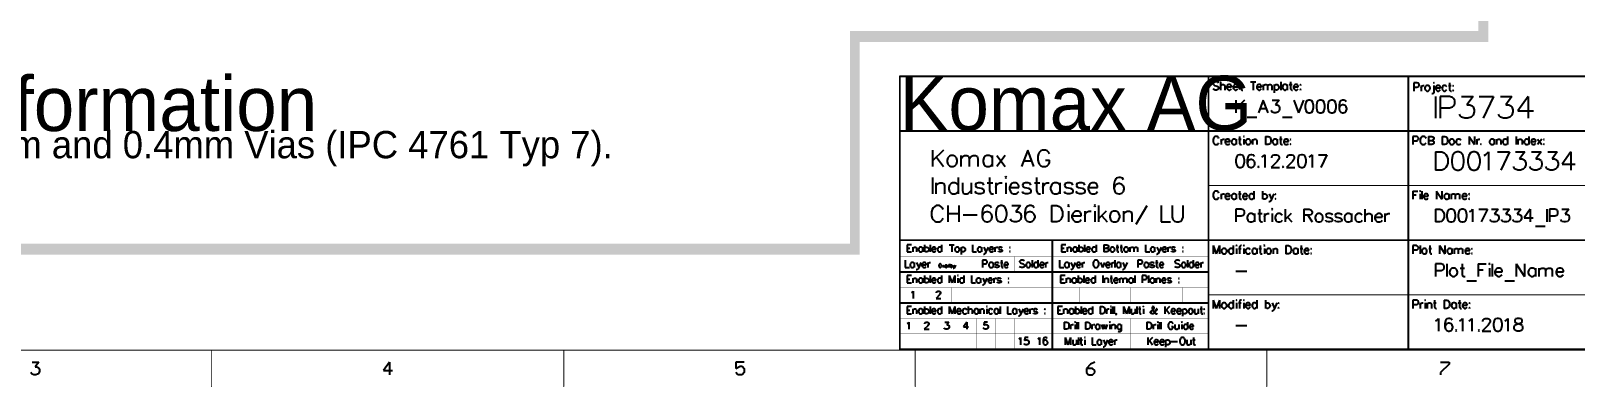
# Model space of a CAD drawing. Header units: millimetres. Extents: x 5 to 399, y 5 to 287.
# Drawn here: x 127.4 to 343.4, y 5 to 54.7 of the extents above; entities that cross this region are included whole.
import ezdxf

# ---------------------------------------------------------------- set-up
doc = ezdxf.new("R2010")
doc.units = ezdxf.units.MM
for name, color, linetype in [('BottomLayer', 5, 'Continuous'), ('BottomOverlay', 54, 'Continuous'), ('BottomPaste', 16, 'Continuous'), ('BottomSolder', 6, 'Continuous'), ('DrillDrawing', 1, 'Continuous'), ('DrillGuide', 244, 'Continuous'), ('KeepOutLayer', 6, 'Continuous'), ('Mechanical1', 6, 'Continuous'), ('Mechanical15', 56, 'Continuous'), ('Mechanical16', 56, 'Continuous'), ('Mechanical2', 216, 'Continuous'), ('Mechanical3', 76, 'Continuous'), ('Mechanical4', 56, 'Continuous'), ('Mechanical5', 56, 'Continuous'), ('MidLayer1', 16, 'Continuous'), ('MidLayer2', 76, 'Continuous'), ('MultiLayer', 9, 'Continuous'), ('TopLayer', 1, 'Continuous'), ('TopOverlay', 2, 'Continuous'), ('TopPaste', 8, 'Continuous'), ('TopSolder', 216, 'Continuous')]:
    doc.layers.add(name, color=color, linetype=linetype)

msp = doc.modelspace()

# ---------------------------------------------------------------- texts
at = {"layer": 'Mechanical16'}
msp.add_text('Komax AG', height=7.62, dxfattribs=at).set_placement((248.92, 40.86))
at = {"layer": 'Mechanical4'}
for s, height, p in [('Additional information', 7.62, (69.47, 40.77)), ('Use filled Vias for 0.25mm and 0.4mm Vias (IPC 4761 Typ 7).', 3.81, (69.47, 36.96))]:
    msp.add_text(s, height=height, dxfattribs=at).set_placement(p)

# ---------------------------------------------------------------- linework, layer by layer
at = {"layer": 'BottomLayer'}
for p, q in [((271.27, 22.73), (271.27, 21.72)), ((271.27, 21.72), (271.85, 21.72)), ((272.01, 22.25), (271.96, 22.1)), ((271.96, 22.1), (271.96, 22.01)), ((271.96, 22.01), (272.01, 21.86)), ((272.11, 22.35), (272.01, 22.25)), ((272.01, 21.86), (272.11, 21.77)), ((272.21, 22.39), (272.11, 22.35)), ((272.11, 21.77), (272.21, 21.72)), ((272.35, 22.39), (272.21, 22.39)), ((272.21, 21.72), (272.35, 21.72)), ((272.45, 22.35), (272.35, 22.39)), ((272.35, 21.72), (272.45, 21.77)), ((272.54, 22.25), (272.45, 22.35)), ((272.45, 21.77), (272.54, 21.86)), ((272.54, 22.39), (272.54, 21.72)), ((272.86, 22.39), (273.15, 21.72)), ((273.15, 21.72), (273.06, 21.52)), ((273.44, 22.39), (273.15, 21.72)), ((273.66, 22.25), (273.61, 22.1)), ((273.61, 22.1), (274.19, 22.1)), ((273.61, 22.1), (273.61, 22.01)), ((273.61, 22.01), (273.66, 21.86)), ((273.76, 22.35), (273.66, 22.25)), ((273.66, 21.86), (273.76, 21.77)), ((273.85, 22.39), (273.76, 22.35)), ((273.76, 21.77), (273.85, 21.72)), ((274, 22.39), (273.85, 22.39)), ((273.85, 21.72), (274, 21.72)), ((274.1, 22.35), (274, 22.39)), ((274, 21.72), (274.1, 21.77)), ((274.15, 22.3), (274.1, 22.35)), ((274.1, 21.77), (274.19, 21.86)), ((274.19, 22.2), (274.15, 22.3)), ((274.19, 22.1), (274.19, 22.2)), ((274.41, 22.39), (274.41, 21.72)), ((274.41, 22.1), (274.46, 22.25)), ((274.46, 22.25), (274.56, 22.35)), ((274.56, 22.35), (274.65, 22.39)), ((274.65, 22.39), (274.8, 22.39)), ((272.86, 21.38), (272.82, 21.38)), ((272.96, 21.43), (272.86, 21.38)), ((273.06, 21.52), (272.96, 21.43))]:
    msp.add_line(p, q, dxfattribs=at)
at = {"layer": 'BottomOverlay'}
for p, q in [((276.02, 22.49), (275.97, 22.35)), ((275.97, 22.35), (275.97, 22.1)), ((275.97, 22.1), (276.02, 21.96)), ((276.07, 22.59), (276.02, 22.49)), ((276.02, 21.96), (276.07, 21.86)), ((276.16, 22.68), (276.07, 22.59)), ((276.07, 21.86), (276.16, 21.77)), ((276.26, 22.73), (276.16, 22.68)), ((276.16, 21.77), (276.26, 21.72)), ((276.45, 22.73), (276.26, 22.73)), ((276.26, 21.72), (276.45, 21.72)), ((276.55, 22.68), (276.45, 22.73)), ((276.45, 21.72), (276.55, 21.77)), ((276.65, 22.59), (276.55, 22.68)), ((276.55, 21.77), (276.65, 21.86)), ((276.7, 22.49), (276.65, 22.59)), ((276.65, 21.86), (276.7, 21.96)), ((276.74, 22.35), (276.7, 22.49)), ((276.7, 21.96), (276.74, 22.1)), ((276.74, 22.1), (276.74, 22.35)), ((276.98, 22.39), (277.27, 21.72)), ((277.56, 22.39), (277.27, 21.72)), ((277.78, 22.25), (277.73, 22.1)), ((277.73, 22.1), (278.31, 22.1)), ((277.73, 22.1), (277.73, 22.01)), ((277.73, 22.01), (277.78, 21.86)), ((277.87, 22.35), (277.78, 22.25)), ((277.78, 21.86), (277.87, 21.77)), ((277.97, 22.39), (277.87, 22.35)), ((277.87, 21.77), (277.97, 21.72)), ((278.11, 22.39), (277.97, 22.39)), ((277.97, 21.72), (278.11, 21.72)), ((278.21, 22.35), (278.11, 22.39)), ((278.11, 21.72), (278.21, 21.77)), ((278.26, 22.3), (278.21, 22.35)), ((278.21, 21.77), (278.31, 21.86)), ((278.31, 22.2), (278.26, 22.3)), ((278.31, 22.1), (278.31, 22.2)), ((278.52, 22.39), (278.52, 21.72)), ((278.52, 22.1), (278.57, 22.25)), ((278.57, 22.25), (278.67, 22.35)), ((278.67, 22.35), (278.77, 22.39)), ((278.77, 22.39), (278.91, 22.39)), ((279, 22.73), (279, 21.72)), ((279.27, 22.25), (279.22, 22.1)), ((279.22, 22.1), (279.22, 22.01)), ((279.22, 22.01), (279.27, 21.86)), ((279.36, 22.35), (279.27, 22.25)), ((279.27, 21.86), (279.36, 21.77)), ((279.46, 22.39), (279.36, 22.35)), ((279.36, 21.77), (279.46, 21.72)), ((279.6, 22.39), (279.46, 22.39)), ((279.46, 21.72), (279.6, 21.72)), ((279.7, 22.35), (279.6, 22.39)), ((279.6, 21.72), (279.7, 21.77)), ((279.8, 22.25), (279.7, 22.35)), ((279.7, 21.77), (279.8, 21.86)), ((279.8, 22.39), (279.8, 21.72)), ((280.12, 22.39), (280.41, 21.72)), ((280.41, 21.72), (280.31, 21.52)), ((280.7, 22.39), (280.41, 21.72)), ((280.12, 21.38), (280.07, 21.38)), ((280.21, 21.43), (280.12, 21.38)), ((280.31, 21.52), (280.21, 21.43))]:
    msp.add_line(p, q, dxfattribs=at)
at = {"layer": 'BottomPaste'}
for p, q in [((282.63, 22.73), (282.19, 22.73)), ((282.19, 22.73), (282.19, 21.72)), ((282.19, 22.2), (282.63, 22.2)), ((282.77, 22.68), (282.63, 22.73)), ((282.63, 22.2), (282.77, 22.25)), ((282.82, 22.64), (282.77, 22.68)), ((282.77, 22.25), (282.82, 22.3)), ((282.87, 22.54), (282.82, 22.64)), ((282.82, 22.3), (282.87, 22.39)), ((282.87, 22.39), (282.87, 22.54)), ((283.15, 22.25), (283.1, 22.1)), ((283.1, 22.1), (283.1, 22.01)), ((283.1, 22.01), (283.15, 21.86)), ((283.24, 22.35), (283.15, 22.25)), ((283.15, 21.86), (283.24, 21.77)), ((283.34, 22.39), (283.24, 22.35)), ((283.24, 21.77), (283.34, 21.72)), ((283.49, 22.39), (283.34, 22.39)), ((283.34, 21.72), (283.49, 21.72)), ((283.58, 22.35), (283.49, 22.39)), ((283.49, 21.72), (283.58, 21.77)), ((283.68, 22.25), (283.58, 22.35)), ((283.58, 21.77), (283.68, 21.86)), ((283.68, 22.39), (283.68, 21.72)), ((284, 22.35), (283.95, 22.25)), ((283.95, 22.25), (284, 22.15)), ((284, 21.77), (283.95, 21.86)), ((284.14, 22.39), (284, 22.35)), ((284, 22.15), (284.09, 22.1)), ((284.14, 21.72), (284, 21.77)), ((284.09, 22.1), (284.34, 22.06)), ((284.29, 22.39), (284.14, 22.39)), ((284.29, 21.72), (284.14, 21.72)), ((284.43, 22.35), (284.29, 22.39)), ((284.43, 21.77), (284.29, 21.72)), ((284.34, 22.06), (284.43, 22.01)), ((284.48, 22.25), (284.43, 22.35)), ((284.43, 22.01), (284.48, 21.91)), ((284.48, 21.86), (284.43, 21.77)), ((284.48, 21.91), (284.48, 21.86)), ((284.69, 22.39), (285.03, 22.39)), ((284.84, 22.73), (284.84, 21.91)), ((284.84, 21.91), (284.89, 21.77)), ((284.89, 21.77), (284.98, 21.72)), ((284.98, 21.72), (285.08, 21.72)), ((285.28, 22.25), (285.23, 22.1)), ((285.23, 22.1), (285.81, 22.1)), ((285.23, 22.1), (285.23, 22.01)), ((285.23, 22.01), (285.28, 21.86)), ((285.37, 22.35), (285.28, 22.25)), ((285.28, 21.86), (285.37, 21.77)), ((285.47, 22.39), (285.37, 22.35)), ((285.37, 21.77), (285.47, 21.72)), ((285.61, 22.39), (285.47, 22.39)), ((285.47, 21.72), (285.61, 21.72)), ((285.71, 22.35), (285.61, 22.39)), ((285.61, 21.72), (285.71, 21.77)), ((285.76, 22.3), (285.71, 22.35)), ((285.71, 21.77), (285.81, 21.86)), ((285.81, 22.2), (285.76, 22.3)), ((285.81, 22.1), (285.81, 22.2))]:
    msp.add_line(p, q, dxfattribs=at)
at = {"layer": 'BottomSolder'}
for p, q in [((287.5, 22.68), (287.4, 22.59)), ((287.4, 22.59), (287.4, 22.49)), ((287.4, 22.49), (287.45, 22.39)), ((287.5, 21.77), (287.4, 21.86)), ((287.45, 22.39), (287.5, 22.35)), ((287.64, 22.73), (287.5, 22.68)), ((287.5, 22.35), (287.59, 22.3)), ((287.64, 21.72), (287.5, 21.77)), ((287.59, 22.3), (287.88, 22.2)), ((287.84, 22.73), (287.64, 22.73)), ((287.84, 21.72), (287.64, 21.72)), ((287.98, 22.68), (287.84, 22.73)), ((287.98, 21.77), (287.84, 21.72)), ((287.88, 22.2), (287.98, 22.15)), ((288.08, 22.59), (287.98, 22.68)), ((287.98, 22.15), (288.03, 22.1)), ((288.08, 21.86), (287.98, 21.77)), ((288.03, 22.1), (288.08, 22.01)), ((288.08, 22.01), (288.08, 21.86)), ((288.35, 22.25), (288.31, 22.1)), ((288.31, 22.1), (288.31, 22.01)), ((288.31, 22.01), (288.35, 21.86)), ((288.45, 22.35), (288.35, 22.25)), ((288.35, 21.86), (288.45, 21.77)), ((288.55, 22.39), (288.45, 22.35)), ((288.45, 21.77), (288.55, 21.72)), ((288.69, 22.39), (288.55, 22.39)), ((288.55, 21.72), (288.69, 21.72)), ((288.79, 22.35), (288.69, 22.39)), ((288.69, 21.72), (288.79, 21.77)), ((288.89, 22.25), (288.79, 22.35)), ((288.79, 21.77), (288.89, 21.86)), ((288.93, 22.1), (288.89, 22.25)), ((288.89, 21.86), (288.93, 22.01)), ((288.93, 22.01), (288.93, 22.1)), ((289.16, 22.73), (289.16, 21.72)), ((289.42, 22.25), (289.37, 22.1)), ((289.37, 22.1), (289.37, 22.01)), ((289.37, 22.01), (289.42, 21.86)), ((289.51, 22.35), (289.42, 22.25)), ((289.42, 21.86), (289.51, 21.77)), ((289.61, 22.39), (289.51, 22.35)), ((289.51, 21.77), (289.61, 21.72)), ((289.76, 22.39), (289.61, 22.39)), ((289.61, 21.72), (289.76, 21.72)), ((289.85, 22.35), (289.76, 22.39)), ((289.76, 21.72), (289.85, 21.77)), ((289.95, 22.25), (289.85, 22.35)), ((289.85, 21.77), (289.95, 21.86)), ((289.95, 22.73), (289.95, 21.72)), ((290.27, 22.25), (290.22, 22.1)), ((290.22, 22.1), (290.8, 22.1)), ((290.22, 22.1), (290.22, 22.01)), ((290.22, 22.01), (290.27, 21.86)), ((290.37, 22.35), (290.27, 22.25)), ((290.27, 21.86), (290.37, 21.77)), ((290.46, 22.39), (290.37, 22.35)), ((290.37, 21.77), (290.46, 21.72)), ((290.61, 22.39), (290.46, 22.39)), ((290.46, 21.72), (290.61, 21.72)), ((290.7, 22.35), (290.61, 22.39)), ((290.61, 21.72), (290.7, 21.77)), ((290.75, 22.3), (290.7, 22.35)), ((290.7, 21.77), (290.8, 21.86)), ((290.8, 22.2), (290.75, 22.3)), ((290.8, 22.1), (290.8, 22.2)), ((291.02, 22.39), (291.02, 21.72)), ((291.02, 22.1), (291.07, 22.25)), ((291.07, 22.25), (291.16, 22.35)), ((291.16, 22.35), (291.26, 22.39)), ((291.26, 22.39), (291.41, 22.39))]:
    msp.add_line(p, q, dxfattribs=at)
at = {"layer": 'DrillDrawing'}
for p, q in [((271.91, 14.1), (271.91, 13.08)), ((271.91, 14.1), (272.25, 14.1)), ((272.25, 13.08), (271.91, 13.08)), ((272.25, 14.1), (272.39, 14.05)), ((272.39, 13.13), (272.25, 13.08)), ((272.39, 14.05), (272.49, 13.95)), ((272.49, 13.23), (272.39, 13.13)), ((272.49, 13.95), (272.54, 13.85)), ((272.54, 13.32), (272.49, 13.23)), ((272.54, 13.85), (272.58, 13.71)), ((272.58, 13.47), (272.54, 13.32)), ((272.58, 13.71), (272.58, 13.47)), ((272.81, 13.76), (272.81, 13.08)), ((272.81, 13.47), (272.86, 13.61)), ((272.86, 13.61), (272.96, 13.71)), ((272.96, 13.71), (273.05, 13.76)), ((273.05, 13.76), (273.2, 13.76)), ((273.44, 14.15), (273.39, 14.1)), ((273.39, 14.1), (273.44, 14.05)), ((273.48, 14.1), (273.44, 14.15)), ((273.44, 14.05), (273.48, 14.1)), ((273.44, 13.76), (273.44, 13.08)), ((273.66, 14.1), (273.66, 13.08)), ((273.88, 14.1), (273.88, 13.08)), ((274.89, 14.1), (274.89, 13.08)), ((274.89, 14.1), (275.23, 14.1)), ((275.23, 13.08), (274.89, 13.08)), ((275.23, 14.1), (275.37, 14.05)), ((275.37, 13.13), (275.23, 13.08)), ((275.37, 14.05), (275.47, 13.95)), ((275.47, 13.23), (275.37, 13.13)), ((275.47, 13.95), (275.52, 13.85)), ((275.52, 13.32), (275.47, 13.23)), ((275.52, 13.85), (275.56, 13.71)), ((275.56, 13.47), (275.52, 13.32)), ((275.56, 13.71), (275.56, 13.47)), ((275.79, 13.76), (275.79, 13.08)), ((275.79, 13.47), (275.84, 13.61)), ((275.84, 13.61), (275.94, 13.71)), ((275.94, 13.71), (276.03, 13.76)), ((276.03, 13.76), (276.18, 13.76)), ((276.32, 13.61), (276.27, 13.47)), ((276.27, 13.47), (276.27, 13.37)), ((276.27, 13.37), (276.32, 13.23)), ((276.42, 13.71), (276.32, 13.61)), ((276.32, 13.23), (276.42, 13.13)), ((276.51, 13.76), (276.42, 13.71)), ((276.42, 13.13), (276.51, 13.08)), ((276.66, 13.76), (276.51, 13.76)), ((276.51, 13.08), (276.66, 13.08)), ((276.75, 13.71), (276.66, 13.76)), ((276.66, 13.08), (276.75, 13.13)), ((276.85, 13.61), (276.75, 13.71)), ((276.75, 13.13), (276.85, 13.23)), ((276.85, 13.76), (276.85, 13.08)), ((277.12, 13.76), (277.31, 13.08)), ((277.51, 13.76), (277.31, 13.08)), ((277.51, 13.76), (277.7, 13.08)), ((277.9, 13.76), (277.7, 13.08)), ((278.28, 14.15), (278.23, 14.1)), ((278.23, 14.1), (278.28, 14.05)), ((278.33, 14.1), (278.28, 14.15)), ((278.28, 14.05), (278.33, 14.1)), ((278.28, 13.76), (278.28, 13.08)), ((278.5, 13.76), (278.5, 13.08)), ((278.5, 13.56), (278.65, 13.71)), ((278.65, 13.71), (278.75, 13.76)), ((278.75, 13.76), (278.89, 13.76)), ((278.89, 13.76), (278.99, 13.71)), ((278.99, 13.71), (279.04, 13.56)), ((279.04, 13.56), (279.04, 13.08)), ((279.35, 13.61), (279.3, 13.47)), ((279.3, 13.47), (279.3, 13.37)), ((279.3, 13.37), (279.35, 13.23)), ((279.45, 13.71), (279.35, 13.61)), ((279.35, 13.23), (279.45, 13.13)), ((279.54, 13.76), (279.45, 13.71)), ((279.45, 13.13), (279.54, 13.08)), ((279.69, 13.76), (279.54, 13.76)), ((279.54, 13.08), (279.69, 13.08)), ((279.79, 13.71), (279.69, 13.76)), ((279.69, 13.08), (279.79, 13.13)), ((279.88, 13.61), (279.79, 13.71)), ((279.79, 13.13), (279.88, 13.23)), ((279.88, 12.98), (279.83, 12.84)), ((279.88, 13.76), (279.88, 12.98)), ((279.54, 12.74), (279.45, 12.79)), ((279.69, 12.74), (279.54, 12.74)), ((279.79, 12.79), (279.69, 12.74)), ((279.83, 12.84), (279.79, 12.79))]:
    msp.add_line(p, q, dxfattribs=at)
at = {"layer": 'DrillGuide'}
for p, q in [((283.46, 14.1), (283.46, 13.08)), ((283.46, 14.1), (283.8, 14.1)), ((283.8, 13.08), (283.46, 13.08)), ((283.8, 14.1), (283.95, 14.05)), ((283.95, 13.13), (283.8, 13.08)), ((283.95, 14.05), (284.04, 13.95)), ((284.04, 13.23), (283.95, 13.13)), ((284.04, 13.95), (284.09, 13.85)), ((284.09, 13.32), (284.04, 13.23)), ((284.09, 13.85), (284.14, 13.71)), ((284.14, 13.47), (284.09, 13.32)), ((284.14, 13.71), (284.14, 13.47)), ((284.37, 13.76), (284.37, 13.08)), ((284.37, 13.47), (284.42, 13.61)), ((284.42, 13.61), (284.51, 13.71)), ((284.51, 13.71), (284.61, 13.76)), ((284.61, 13.76), (284.76, 13.76)), ((284.99, 14.15), (284.94, 14.1)), ((284.94, 14.1), (284.99, 14.05)), ((285.04, 14.1), (284.99, 14.15)), ((284.99, 14.05), (285.04, 14.1)), ((284.99, 13.76), (284.99, 13.08)), ((285.22, 14.1), (285.22, 13.08)), ((285.43, 14.1), (285.43, 13.08)), ((286.49, 13.85), (286.44, 13.71)), ((286.44, 13.71), (286.44, 13.47)), ((286.44, 13.47), (286.49, 13.32)), ((286.54, 13.95), (286.49, 13.85)), ((286.49, 13.32), (286.54, 13.23)), ((286.64, 14.05), (286.54, 13.95)), ((286.54, 13.23), (286.64, 13.13)), ((286.73, 14.1), (286.64, 14.05)), ((286.64, 13.13), (286.73, 13.08)), ((286.93, 14.1), (286.73, 14.1)), ((286.73, 13.08), (286.93, 13.08)), ((287.02, 14.05), (286.93, 14.1)), ((286.93, 13.47), (287.17, 13.47)), ((286.93, 13.08), (287.02, 13.13)), ((287.12, 13.95), (287.02, 14.05)), ((287.02, 13.13), (287.12, 13.23)), ((287.17, 13.85), (287.12, 13.95)), ((287.12, 13.23), (287.17, 13.32)), ((287.17, 13.32), (287.17, 13.47)), ((287.4, 13.76), (287.4, 13.27)), ((287.4, 13.27), (287.45, 13.13)), ((287.45, 13.13), (287.55, 13.08)), ((287.55, 13.08), (287.69, 13.08)), ((287.69, 13.08), (287.79, 13.13)), ((287.79, 13.13), (287.93, 13.27)), ((287.93, 13.76), (287.93, 13.08)), ((288.34, 14.15), (288.3, 14.1)), ((288.3, 14.1), (288.34, 14.05)), ((288.39, 14.1), (288.34, 14.15)), ((288.34, 14.05), (288.39, 14.1)), ((288.34, 13.76), (288.34, 13.08)), ((288.62, 13.61), (288.57, 13.47)), ((288.57, 13.47), (288.57, 13.37)), ((288.57, 13.37), (288.62, 13.23)), ((288.72, 13.71), (288.62, 13.61)), ((288.62, 13.23), (288.72, 13.13)), ((288.81, 13.76), (288.72, 13.71)), ((288.72, 13.13), (288.81, 13.08)), ((288.96, 13.76), (288.81, 13.76)), ((288.81, 13.08), (288.96, 13.08)), ((289.06, 13.71), (288.96, 13.76)), ((288.96, 13.08), (289.06, 13.13)), ((289.15, 13.61), (289.06, 13.71)), ((289.06, 13.13), (289.15, 13.23)), ((289.15, 14.1), (289.15, 13.08)), ((289.47, 13.61), (289.42, 13.47)), ((289.42, 13.47), (290, 13.47)), ((289.42, 13.47), (289.42, 13.37)), ((289.42, 13.37), (289.47, 13.23)), ((289.57, 13.71), (289.47, 13.61)), ((289.47, 13.23), (289.57, 13.13)), ((289.67, 13.76), (289.57, 13.71)), ((289.57, 13.13), (289.67, 13.08)), ((289.81, 13.76), (289.67, 13.76)), ((289.67, 13.08), (289.81, 13.08)), ((289.91, 13.71), (289.81, 13.76)), ((289.81, 13.08), (289.91, 13.13)), ((289.96, 13.66), (289.91, 13.71)), ((289.91, 13.13), (290, 13.23)), ((290, 13.56), (289.96, 13.66)), ((290, 13.47), (290, 13.56))]:
    msp.add_line(p, q, dxfattribs=at)
at = {"layer": 'KeepOutLayer'}
for p, q in [((283.59, 11.94), (283.59, 10.92)), ((284.27, 11.94), (283.59, 11.26)), ((283.83, 11.5), (284.27, 10.92)), ((284.54, 11.45), (284.5, 11.31)), ((284.5, 11.31), (285.08, 11.31)), ((284.5, 11.31), (284.5, 11.21)), ((284.5, 11.21), (284.54, 11.07)), ((284.64, 11.55), (284.54, 11.45)), ((284.54, 11.07), (284.64, 10.97)), ((284.74, 11.6), (284.64, 11.55)), ((284.64, 10.97), (284.74, 10.92)), ((284.88, 11.6), (284.74, 11.6)), ((284.74, 10.92), (284.88, 10.92)), ((284.98, 11.55), (284.88, 11.6)), ((284.88, 10.92), (284.98, 10.97)), ((285.03, 11.5), (284.98, 11.55)), ((284.98, 10.97), (285.08, 11.07)), ((285.08, 11.41), (285.03, 11.5)), ((285.08, 11.31), (285.08, 11.41)), ((285.34, 11.45), (285.29, 11.31)), ((285.29, 11.31), (285.87, 11.31)), ((285.29, 11.31), (285.29, 11.21)), ((285.29, 11.21), (285.34, 11.07)), ((285.44, 11.55), (285.34, 11.45)), ((285.34, 11.07), (285.44, 10.97)), ((285.54, 11.6), (285.44, 11.55)), ((285.44, 10.97), (285.54, 10.92)), ((285.68, 11.6), (285.54, 11.6)), ((285.54, 10.92), (285.68, 10.92)), ((285.78, 11.55), (285.68, 11.6)), ((285.68, 10.92), (285.78, 10.97)), ((285.83, 11.5), (285.78, 11.55)), ((285.78, 10.97), (285.87, 11.07)), ((285.87, 11.41), (285.83, 11.5)), ((285.87, 11.31), (285.87, 11.41)), ((286.09, 11.6), (286.09, 10.58)), ((286.09, 11.45), (286.19, 11.55)), ((286.19, 10.97), (286.09, 11.07)), ((286.19, 11.55), (286.29, 11.6)), ((286.29, 10.92), (286.19, 10.97)), ((286.29, 11.6), (286.43, 11.6)), ((286.43, 10.92), (286.29, 10.92)), ((286.43, 11.6), (286.53, 11.55)), ((286.53, 10.97), (286.43, 10.92)), ((286.53, 11.55), (286.62, 11.45)), ((286.62, 11.07), (286.53, 10.97)), ((286.62, 11.45), (286.67, 11.31)), ((286.67, 11.21), (286.62, 11.07)), ((286.67, 11.31), (286.67, 11.21)), ((286.89, 11.36), (287.76, 11.36)), ((288.11, 11.7), (288.06, 11.55)), ((288.06, 11.55), (288.06, 11.31)), ((288.06, 11.31), (288.11, 11.16)), ((288.16, 11.79), (288.11, 11.7)), ((288.11, 11.16), (288.16, 11.07)), ((288.25, 11.89), (288.16, 11.79)), ((288.16, 11.07), (288.25, 10.97)), ((288.35, 11.94), (288.25, 11.89)), ((288.25, 10.97), (288.35, 10.92)), ((288.54, 11.94), (288.35, 11.94)), ((288.35, 10.92), (288.54, 10.92)), ((288.64, 11.89), (288.54, 11.94)), ((288.54, 10.92), (288.64, 10.97)), ((288.74, 11.79), (288.64, 11.89)), ((288.64, 10.97), (288.74, 11.07)), ((288.79, 11.7), (288.74, 11.79)), ((288.74, 11.07), (288.79, 11.16)), ((288.83, 11.55), (288.79, 11.7)), ((288.79, 11.16), (288.83, 11.31)), ((288.83, 11.31), (288.83, 11.55)), ((289.07, 11.6), (289.07, 11.12)), ((289.07, 11.12), (289.12, 10.97)), ((289.12, 10.97), (289.22, 10.92)), ((289.22, 10.92), (289.36, 10.92)), ((289.36, 10.92), (289.46, 10.97)), ((289.46, 10.97), (289.6, 11.12)), ((289.6, 11.6), (289.6, 10.92)), ((289.87, 11.6), (290.21, 11.6)), ((290.01, 11.94), (290.01, 11.12)), ((290.01, 11.12), (290.06, 10.97)), ((290.06, 10.97), (290.16, 10.92)), ((290.16, 10.92), (290.26, 10.92))]:
    msp.add_line(p, q, dxfattribs=at)
at = {"layer": 'Mechanical1'}
for p, q in [((249.94, 13.9), (250.03, 13.95)), ((250.03, 13.95), (250.18, 14.1)), ((250.18, 14.1), (250.18, 13.08))]:
    msp.add_line(p, q, dxfattribs=at)
at = {"layer": 'Mechanical15'}
for p, q in [((265.56, 11.74), (265.65, 11.79)), ((265.65, 11.79), (265.8, 11.94)), ((265.8, 11.94), (265.8, 10.92)), ((266.35, 11.02), (266.3, 11.12)), ((266.4, 11.94), (266.35, 11.5)), ((266.35, 11.5), (266.4, 11.55)), ((266.4, 10.97), (266.35, 11.02)), ((266.88, 11.94), (266.4, 11.94)), ((266.4, 11.55), (266.54, 11.6)), ((266.54, 10.92), (266.4, 10.97)), ((266.54, 11.6), (266.69, 11.6)), ((266.69, 10.92), (266.54, 10.92)), ((266.69, 11.6), (266.83, 11.55)), ((266.83, 10.97), (266.69, 10.92)), ((266.83, 11.55), (266.93, 11.45)), ((266.93, 11.07), (266.83, 10.97)), ((266.93, 11.45), (266.98, 11.31)), ((266.98, 11.21), (266.93, 11.07)), ((266.98, 11.31), (266.98, 11.21)), ((127.5, 6.9), (127.42, 7.07)), ((127.58, 6.82), (127.5, 6.9)), ((127.58, 8.51), (128.52, 8.51)), ((127.84, 6.73), (127.58, 6.82)), ((128.09, 6.73), (127.84, 6.73)), ((128.52, 8.51), (128.01, 7.83)), ((128.01, 7.83), (128.26, 7.83)), ((128.35, 6.82), (128.09, 6.73)), ((128.26, 7.83), (128.43, 7.75)), ((128.52, 6.98), (128.35, 6.82)), ((128.43, 7.75), (128.52, 7.66)), ((128.52, 7.66), (128.6, 7.41)), ((128.6, 7.24), (128.52, 6.98)), ((128.6, 7.41), (128.6, 7.24)), ((177.55, 8.51), (176.71, 7.32)), ((176.71, 7.32), (177.98, 7.32)), ((177.55, 8.51), (177.55, 6.73)), ((227.17, 8.51), (225.98, 8.51)), ((225.98, 8.51), (225.98, 7.62)), ((225.98, 7.62), (226.58, 7.92)), ((226.28, 6.73), (225.98, 7.03)), ((226.87, 6.73), (226.28, 6.73)), ((226.58, 7.92), (226.87, 7.92)), ((226.87, 7.92), (227.17, 7.62)), ((227.17, 7.03), (226.87, 6.73)), ((227.17, 7.62), (227.17, 7.03)), ((275.6, 8.21), (275.01, 7.62)), ((275.01, 7.62), (275.01, 7.03)), ((275.89, 7.62), (275.01, 7.62)), ((275.01, 7.03), (275.3, 6.73)), ((275.3, 6.73), (275.89, 6.73)), ((276.19, 8.51), (275.6, 8.21)), ((276.19, 7.32), (275.89, 7.62)), ((275.89, 6.73), (276.19, 7.03)), ((276.19, 7.03), (276.19, 7.32)), ((324.54, 8.51), (325.72, 8.51)), ((325.72, 8.21), (324.54, 7.03)), ((324.54, 7.03), (324.54, 6.73)), ((325.72, 8.51), (325.72, 8.21))]:
    msp.add_line(p, q, dxfattribs=at)
at = {"layer": 'Mechanical15', "const_width": 0.127}
for points in [[(10.16, 10.16), (393.7, 10.16)], [(152.65, 5.08), (152.65, 10.16)], [(201.93, 5.08), (201.93, 10.16)], [(243.84, 10.16), (279.4, 10.16)], [(251.08, 5.08), (251.08, 10.16)], [(300.23, 5.08), (300.23, 10.16)]]:
    msp.add_lwpolyline(points, dxfattribs=at)
at = {"layer": 'Mechanical15', "const_width": 0.0635}
for points in [[(152.62, 10.16, 1), (152.69, 10.16, 1)], [(201.9, 10.16, 1), (201.96, 10.16, 1)], [(243.81, 10.16, 1), (243.87, 10.16, 1)], [(251.05, 10.16, 1), (251.11, 10.16, 1)], [(279.37, 10.16, 1), (279.43, 10.16, 1)], [(300.2, 10.16, 1), (300.26, 10.16, 1)], [(152.62, 5.08, 1), (152.69, 5.08, 1)], [(201.9, 5.08, 1), (201.96, 5.08, 1)], [(251.05, 5.08, 1), (251.11, 5.08, 1)], [(300.2, 5.08, 1), (300.26, 5.08, 1)]]:
    msp.add_lwpolyline(points, format="xyb", close=True, dxfattribs=at)
at = {"layer": 'Mechanical16'}
for p, q in [((292.84, 47.57), (292.74, 47.46)), ((293.01, 47.62), (292.84, 47.57)), ((293.22, 47.62), (293.01, 47.62)), ((293.39, 47.57), (293.22, 47.62)), ((293.5, 47.46), (293.39, 47.57)), ((293.75, 47.62), (293.75, 46.48)), ((296.61, 47.62), (296.61, 46.7)), ((297.94, 47.62), (298.7, 47.62)), ((298.32, 47.62), (298.32, 46.48)), ((302.19, 47.62), (302.19, 46.48)), ((303.55, 47.62), (303.55, 46.7)), ((323.59, 47.55), (323.53, 47.5)), ((323.64, 47.5), (323.59, 47.55)), ((292.74, 47.46), (292.74, 47.35)), ((292.74, 47.35), (292.79, 47.24)), ((292.84, 46.54), (292.74, 46.65)), ((292.79, 47.24), (292.84, 47.19)), ((292.84, 47.19), (292.95, 47.14)), ((293.01, 46.48), (292.84, 46.54)), ((292.95, 47.14), (293.28, 47.03)), ((293.22, 46.48), (293.01, 46.48)), ((293.39, 46.54), (293.22, 46.48)), ((293.28, 47.03), (293.39, 46.97)), ((293.39, 46.97), (293.44, 46.92)), ((293.5, 46.65), (293.39, 46.54)), ((293.44, 46.92), (293.5, 46.81)), ((293.5, 46.81), (293.5, 46.65)), ((293.75, 47.03), (293.92, 47.19)), ((293.92, 47.19), (294.02, 47.24)), ((294.02, 47.24), (294.19, 47.24)), ((294.19, 47.24), (294.3, 47.19)), ((294.3, 47.19), (294.35, 47.03)), ((294.35, 47.03), (294.35, 46.48)), ((294.7, 47.08), (294.65, 46.92)), ((294.65, 46.92), (295.3, 46.92)), ((294.65, 46.92), (294.65, 46.81)), ((294.65, 46.81), (294.7, 46.65)), ((294.81, 47.19), (294.7, 47.08)), ((294.7, 46.65), (294.81, 46.54)), ((294.92, 47.24), (294.81, 47.19)), ((294.81, 46.54), (294.92, 46.48)), ((295.09, 47.24), (294.92, 47.24)), ((294.92, 46.48), (295.09, 46.48)), ((295.19, 47.19), (295.09, 47.24)), ((295.09, 46.48), (295.19, 46.54)), ((295.25, 47.14), (295.19, 47.19)), ((295.19, 46.54), (295.3, 46.65)), ((295.3, 47.03), (295.25, 47.14)), ((295.3, 46.92), (295.3, 47.03)), ((295.6, 47.08), (295.55, 46.92)), ((295.55, 46.92), (296.2, 46.92)), ((295.55, 46.92), (295.55, 46.81)), ((295.55, 46.81), (295.6, 46.65)), ((295.71, 47.19), (295.6, 47.08)), ((295.6, 46.65), (295.71, 46.54)), ((295.82, 47.24), (295.71, 47.19)), ((295.71, 46.54), (295.82, 46.48)), ((295.98, 47.24), (295.82, 47.24)), ((295.82, 46.48), (295.98, 46.48)), ((296.09, 47.19), (295.98, 47.24)), ((295.98, 46.48), (296.09, 46.54)), ((296.15, 47.14), (296.09, 47.19)), ((296.09, 46.54), (296.2, 46.65)), ((296.2, 47.03), (296.15, 47.14)), ((296.2, 46.92), (296.2, 47.03)), ((296.45, 47.24), (296.83, 47.24)), ((296.61, 46.7), (296.66, 46.54)), ((296.66, 46.54), (296.77, 46.48)), ((296.77, 46.48), (296.88, 46.48)), ((298.89, 47.08), (298.84, 46.92)), ((298.84, 46.92), (299.49, 46.92)), ((298.84, 46.92), (298.84, 46.81)), ((298.84, 46.81), (298.89, 46.65)), ((299, 47.19), (298.89, 47.08)), ((298.89, 46.65), (299, 46.54)), ((299.11, 47.24), (299, 47.19)), ((299, 46.54), (299.11, 46.48)), ((299.28, 47.24), (299.11, 47.24)), ((299.11, 46.48), (299.28, 46.48)), ((299.38, 47.19), (299.28, 47.24)), ((299.28, 46.48), (299.38, 46.54)), ((299.44, 47.14), (299.38, 47.19)), ((299.38, 46.54), (299.49, 46.65)), ((299.49, 47.03), (299.44, 47.14)), ((299.49, 46.92), (299.49, 47.03)), ((299.74, 47.24), (299.74, 46.48)), ((299.74, 47.03), (299.9, 47.19)), ((299.9, 47.19), (300.01, 47.24)), ((300.01, 47.24), (300.17, 47.24)), ((300.17, 47.24), (300.28, 47.19)), ((300.28, 47.19), (300.34, 47.03)), ((300.34, 47.03), (300.5, 47.19)), ((300.34, 47.03), (300.34, 46.48)), ((300.5, 47.19), (300.61, 47.24)), ((300.61, 47.24), (300.77, 47.24)), ((300.77, 47.24), (300.88, 47.19)), ((300.88, 47.19), (300.94, 47.03)), ((300.94, 47.03), (300.94, 46.48)), ((301.29, 47.24), (301.29, 46.1)), ((301.29, 47.08), (301.4, 47.19)), ((301.4, 46.54), (301.29, 46.65)), ((301.4, 47.19), (301.51, 47.24)), ((301.51, 46.48), (301.4, 46.54)), ((301.51, 47.24), (301.68, 47.24)), ((301.68, 46.48), (301.51, 46.48)), ((301.68, 47.24), (301.78, 47.19)), ((301.78, 46.54), (301.68, 46.48)), ((301.78, 47.19), (301.89, 47.08)), ((301.89, 46.65), (301.78, 46.54)), ((301.89, 47.08), (301.95, 46.92)), ((301.95, 46.81), (301.89, 46.65)), ((301.95, 46.92), (301.95, 46.81)), ((302.49, 47.08), (302.43, 46.92)), ((302.43, 46.92), (302.43, 46.81)), ((302.43, 46.81), (302.49, 46.65)), ((302.6, 47.19), (302.49, 47.08)), ((302.49, 46.65), (302.6, 46.54)), ((302.7, 47.24), (302.6, 47.19)), ((302.6, 46.54), (302.7, 46.48)), ((302.87, 47.24), (302.7, 47.24)), ((302.7, 46.48), (302.87, 46.48)), ((302.98, 47.19), (302.87, 47.24)), ((302.87, 46.48), (302.98, 46.54)), ((303.09, 47.08), (302.98, 47.19)), ((302.98, 46.54), (303.09, 46.65)), ((303.09, 47.24), (303.09, 46.48)), ((303.39, 47.24), (303.77, 47.24)), ((303.55, 46.7), (303.61, 46.54)), ((303.61, 46.54), (303.72, 46.48)), ((303.72, 46.48), (303.83, 46.48)), ((304.04, 47.08), (303.99, 46.92)), ((303.99, 46.92), (304.64, 46.92)), ((303.99, 46.92), (303.99, 46.81)), ((303.99, 46.81), (304.04, 46.65)), ((304.15, 47.19), (304.04, 47.08)), ((304.04, 46.65), (304.15, 46.54)), ((304.26, 47.24), (304.15, 47.19)), ((304.15, 46.54), (304.26, 46.48)), ((304.42, 47.24), (304.26, 47.24)), ((304.26, 46.48), (304.42, 46.48)), ((304.53, 47.19), (304.42, 47.24)), ((304.42, 46.48), (304.53, 46.54)), ((304.59, 47.14), (304.53, 47.19)), ((304.53, 46.54), (304.64, 46.65)), ((304.64, 47.03), (304.59, 47.14)), ((304.64, 46.92), (304.64, 47.03)), ((304.94, 47.24), (304.89, 47.19)), ((304.89, 47.19), (304.94, 47.14)), ((304.94, 46.59), (304.89, 46.54)), ((304.89, 46.54), (304.94, 46.48)), ((305, 47.19), (304.94, 47.24)), ((304.94, 47.14), (305, 47.19)), ((305, 46.54), (304.94, 46.59)), ((304.94, 46.48), (305, 46.54)), ((321.29, 47.5), (320.8, 47.5)), ((320.8, 47.5), (320.8, 46.35)), ((320.8, 46.9), (321.29, 46.9)), ((321.46, 47.44), (321.29, 47.5)), ((321.29, 46.9), (321.46, 46.95)), ((321.51, 47.39), (321.46, 47.44)), ((321.46, 46.95), (321.51, 47.01)), ((321.56, 47.28), (321.51, 47.39)), ((321.51, 47.01), (321.56, 47.12)), ((321.56, 47.12), (321.56, 47.28)), ((321.82, 47.12), (321.82, 46.35)), ((321.82, 46.79), (321.87, 46.95)), ((321.87, 46.95), (321.98, 47.06)), ((321.98, 47.06), (322.09, 47.12)), ((322.09, 47.12), (322.25, 47.12)), ((322.41, 46.95), (322.36, 46.79)), ((322.36, 46.79), (322.36, 46.68)), ((322.36, 46.68), (322.41, 46.52)), ((322.52, 47.06), (322.41, 46.95)), ((322.41, 46.52), (322.52, 46.41)), ((322.63, 47.12), (322.52, 47.06)), ((322.52, 46.41), (322.63, 46.35)), ((322.79, 47.12), (322.63, 47.12)), ((322.63, 46.35), (322.79, 46.35)), ((322.9, 47.06), (322.79, 47.12)), ((322.79, 46.35), (322.9, 46.41)), ((323.01, 46.95), (322.9, 47.06)), ((322.9, 46.41), (323.01, 46.52)), ((323.07, 46.79), (323.01, 46.95)), ((323.01, 46.52), (323.07, 46.68)), ((323.07, 46.68), (323.07, 46.79)), ((323.42, 45.97), (323.32, 45.97)), ((323.53, 46.03), (323.42, 45.97)), ((323.53, 47.5), (323.59, 47.44)), ((323.59, 46.19), (323.53, 46.03)), ((323.59, 47.44), (323.64, 47.5)), ((323.59, 47.12), (323.59, 46.19)), ((323.91, 46.95), (323.85, 46.79)), ((323.85, 46.79), (324.51, 46.79)), ((323.85, 46.79), (323.85, 46.68)), ((323.85, 46.68), (323.91, 46.52)), ((323.85, 45.59), (323.85, 42.55)), ((324.02, 47.06), (323.91, 46.95)), ((323.91, 46.52), (324.02, 46.41)), ((324.13, 47.12), (324.02, 47.06)), ((324.02, 46.41), (324.13, 46.35)), ((324.29, 47.12), (324.13, 47.12)), ((324.13, 46.35), (324.29, 46.35)), ((324.4, 47.06), (324.29, 47.12)), ((324.29, 46.35), (324.4, 46.41)), ((324.45, 47.01), (324.4, 47.06)), ((324.4, 46.41), (324.51, 46.52)), ((324.51, 46.9), (324.45, 47.01)), ((325.79, 45.59), (324.49, 45.59)), ((324.49, 45.59), (324.49, 42.55)), ((324.51, 46.79), (324.51, 46.9)), ((324.81, 46.95), (324.75, 46.79)), ((324.75, 46.79), (324.75, 46.68)), ((324.75, 46.68), (324.81, 46.52)), ((324.92, 47.06), (324.81, 46.95)), ((324.81, 46.52), (324.92, 46.41)), ((325.02, 47.12), (324.92, 47.06)), ((324.92, 46.41), (325.02, 46.35)), ((325.19, 47.12), (325.02, 47.12)), ((325.02, 46.35), (325.19, 46.35)), ((325.3, 47.06), (325.19, 47.12)), ((325.19, 46.35), (325.3, 46.41)), ((325.41, 46.95), (325.3, 47.06)), ((325.3, 46.41), (325.41, 46.52)), ((325.65, 47.12), (326.03, 47.12)), ((326.23, 45.45), (325.79, 45.59)), ((325.81, 47.5), (325.81, 46.57)), ((325.81, 46.57), (325.87, 46.41)), ((325.87, 46.41), (325.98, 46.35)), ((325.98, 46.35), (326.09, 46.35)), ((326.37, 45.3), (326.23, 45.45)), ((326.3, 47.12), (326.25, 47.06)), ((326.25, 47.06), (326.3, 47.01)), ((326.3, 46.46), (326.25, 46.41)), ((326.25, 46.41), (326.3, 46.35)), ((326.36, 47.06), (326.3, 47.12)), ((326.3, 47.01), (326.36, 47.06)), ((326.36, 46.41), (326.3, 46.46)), ((326.3, 46.35), (326.36, 46.41)), ((327.49, 45.59), (329.09, 45.59)), ((329.09, 45.59), (328.22, 44.43)), ((329.92, 45.59), (331.95, 45.59)), ((331.95, 45.59), (330.5, 42.55)), ((332.92, 45.59), (334.52, 45.59)), ((334.52, 45.59), (333.65, 44.43)), ((336.79, 45.59), (335.34, 43.56)), ((336.79, 45.59), (336.79, 42.55)), ((295.91, 45.08), (295.91, 43.31)), ((297.1, 45.08), (295.91, 43.9)), ((296.33, 44.32), (297.1, 43.31)), ((299.75, 45.08), (299.08, 43.31)), ((299.33, 43.9), (300.18, 43.9)), ((300.43, 43.31), (299.75, 45.08)), ((300.93, 43.48), (300.85, 43.65)), ((301.01, 43.39), (300.93, 43.48)), ((301.01, 45.08), (301.95, 45.08)), ((301.27, 43.31), (301.01, 43.39)), ((301.52, 43.31), (301.27, 43.31)), ((301.95, 45.08), (301.44, 44.41)), ((301.44, 44.41), (301.69, 44.41)), ((301.78, 43.39), (301.52, 43.31)), ((301.69, 44.41), (301.86, 44.32)), ((301.95, 43.56), (301.78, 43.39)), ((301.86, 44.32), (301.95, 44.24)), ((301.95, 44.24), (302.03, 43.98)), ((302.03, 43.81), (301.95, 43.56)), ((302.03, 43.98), (302.03, 43.81)), ((304.01, 45.08), (304.69, 43.31)), ((305.37, 45.08), (304.69, 43.31)), ((305.68, 44.75), (305.59, 44.32)), ((305.59, 44.32), (305.59, 44.07)), ((305.59, 44.07), (305.68, 43.65)), ((305.85, 45), (305.68, 44.75)), ((305.68, 43.65), (305.85, 43.39)), ((306.1, 45.08), (305.85, 45)), ((305.85, 43.39), (306.1, 43.31)), ((306.27, 45.08), (306.1, 45.08)), ((306.1, 43.31), (306.27, 43.31)), ((306.52, 45), (306.27, 45.08)), ((306.27, 43.31), (306.52, 43.39)), ((306.69, 44.75), (306.52, 45)), ((306.52, 43.39), (306.69, 43.65)), ((306.78, 44.32), (306.69, 44.75)), ((306.69, 43.65), (306.78, 44.07)), ((306.78, 44.07), (306.78, 44.32)), ((307.26, 44.75), (307.18, 44.32)), ((307.18, 44.32), (307.18, 44.07)), ((307.18, 44.07), (307.26, 43.65)), ((307.43, 45), (307.26, 44.75)), ((307.26, 43.65), (307.43, 43.39)), ((307.68, 45.08), (307.43, 45)), ((307.43, 43.39), (307.68, 43.31)), ((307.85, 45.08), (307.68, 45.08)), ((307.68, 43.31), (307.85, 43.31)), ((308.11, 45), (307.85, 45.08)), ((307.85, 43.31), (308.11, 43.39)), ((308.28, 44.75), (308.11, 45)), ((308.11, 43.39), (308.28, 43.65)), ((308.36, 44.32), (308.28, 44.75)), ((308.28, 43.65), (308.36, 44.07)), ((308.36, 44.07), (308.36, 44.32)), ((308.84, 44.75), (308.76, 44.32)), ((308.76, 44.32), (308.76, 44.07)), ((308.76, 44.07), (308.84, 43.65)), ((309.01, 45), (308.84, 44.75)), ((308.84, 43.65), (309.01, 43.39)), ((309.27, 45.08), (309.01, 45)), ((309.01, 43.39), (309.27, 43.31)), ((309.44, 45.08), (309.27, 45.08)), ((309.27, 43.31), (309.44, 43.31)), ((309.69, 45), (309.44, 45.08)), ((309.44, 43.31), (309.69, 43.39)), ((309.86, 44.75), (309.69, 45)), ((309.69, 43.39), (309.86, 43.65)), ((309.94, 44.32), (309.86, 44.75)), ((309.86, 43.65), (309.94, 44.07)), ((309.94, 44.07), (309.94, 44.32)), ((310.43, 44.75), (310.34, 44.32)), ((310.34, 44.32), (310.34, 43.9)), ((310.43, 44.15), (310.34, 43.9)), ((310.34, 43.9), (310.43, 43.56)), ((310.6, 45), (310.43, 44.75)), ((310.6, 44.32), (310.43, 44.15)), ((310.43, 43.56), (310.6, 43.39)), ((310.85, 45.08), (310.6, 45)), ((310.85, 44.41), (310.6, 44.32)), ((310.6, 43.39), (310.85, 43.31)), ((311.02, 45.08), (310.85, 45.08)), ((310.94, 44.41), (310.85, 44.41)), ((310.85, 43.31), (310.94, 43.31)), ((311.19, 44.32), (310.94, 44.41)), ((310.94, 43.31), (311.19, 43.39)), ((311.27, 45), (311.02, 45.08)), ((311.36, 44.15), (311.19, 44.32)), ((311.19, 43.39), (311.36, 43.56)), ((311.36, 44.83), (311.27, 45)), ((311.44, 43.9), (311.36, 44.15)), ((311.36, 43.56), (311.44, 43.81)), ((311.44, 43.81), (311.44, 43.9)), ((324.49, 44), (325.79, 44)), ((325.79, 44), (326.23, 44.14)), ((326.23, 44.14), (326.37, 44.29)), ((326.52, 45.01), (326.37, 45.3)), ((326.37, 44.29), (326.52, 44.58)), ((326.52, 44.58), (326.52, 45.01)), ((328.22, 44.43), (328.65, 44.43)), ((328.65, 44.43), (328.94, 44.29)), ((328.94, 44.29), (329.09, 44.14)), ((329.09, 44.14), (329.23, 43.71)), ((329.23, 43.42), (329.09, 42.98)), ((329.23, 43.71), (329.23, 43.42)), ((333.65, 44.43), (334.08, 44.43)), ((334.08, 44.43), (334.37, 44.29)), ((334.37, 44.29), (334.52, 44.14)), ((334.52, 44.14), (334.66, 43.71)), ((334.66, 43.42), (334.52, 42.98)), ((334.66, 43.71), (334.66, 43.42)), ((335.34, 43.56), (337.52, 43.56)), ((297.49, 42.71), (298.85, 42.71)), ((302.43, 42.71), (303.78, 42.71)), ((327.35, 42.84), (327.2, 43.13)), ((327.49, 42.69), (327.35, 42.84)), ((327.93, 42.55), (327.49, 42.69)), ((328.36, 42.55), (327.93, 42.55)), ((328.8, 42.69), (328.36, 42.55)), ((329.09, 42.98), (328.8, 42.69)), ((332.77, 42.84), (332.63, 43.13)), ((332.92, 42.69), (332.77, 42.84)), ((333.35, 42.55), (332.92, 42.69)), ((333.79, 42.55), (333.35, 42.55)), ((334.23, 42.69), (333.79, 42.55)), ((334.52, 42.98), (334.23, 42.69)), ((292.79, 39.73), (292.74, 39.57)), ((292.74, 39.57), (292.74, 39.3)), ((292.74, 39.3), (292.79, 39.13)), ((292.84, 39.84), (292.79, 39.73)), ((292.79, 39.13), (292.84, 39.03)), ((292.95, 39.95), (292.84, 39.84)), ((292.84, 39.03), (292.95, 38.92)), ((293.06, 40), (292.95, 39.95)), ((292.95, 38.92), (293.06, 38.86)), ((293.28, 40), (293.06, 40)), ((293.39, 39.95), (293.28, 40)), ((293.28, 38.86), (293.39, 38.92)), ((293.5, 39.84), (293.39, 39.95)), ((293.39, 38.92), (293.5, 39.03)), ((293.55, 39.73), (293.5, 39.84)), ((293.5, 39.03), (293.55, 39.13)), ((293.87, 39.62), (293.87, 38.86)), ((293.87, 39.3), (293.93, 39.46)), ((293.93, 39.46), (294.04, 39.57)), ((294.04, 39.57), (294.14, 39.62)), ((294.14, 39.62), (294.31, 39.62)), ((294.47, 39.46), (294.41, 39.3)), ((294.41, 39.3), (295.06, 39.3)), ((294.41, 39.3), (294.41, 39.19)), ((294.41, 39.19), (294.47, 39.03)), ((294.57, 39.57), (294.47, 39.46)), ((294.47, 39.03), (294.57, 38.92)), ((294.68, 39.62), (294.57, 39.57)), ((294.57, 38.92), (294.68, 38.86)), ((294.85, 39.62), (294.68, 39.62)), ((294.96, 39.57), (294.85, 39.62)), ((294.85, 38.86), (294.96, 38.92)), ((295.01, 39.52), (294.96, 39.57)), ((294.96, 38.92), (295.06, 39.03)), ((295.06, 39.41), (295.01, 39.52)), ((295.06, 39.3), (295.06, 39.41)), ((295.36, 39.46), (295.31, 39.3)), ((295.31, 39.3), (295.31, 39.19)), ((295.31, 39.19), (295.36, 39.03)), ((295.47, 39.57), (295.36, 39.46)), ((295.36, 39.03), (295.47, 38.92)), ((295.58, 39.62), (295.47, 39.57)), ((295.47, 38.92), (295.58, 38.86)), ((295.74, 39.62), (295.58, 39.62)), ((295.85, 39.57), (295.74, 39.62)), ((295.74, 38.86), (295.85, 38.92)), ((295.96, 39.46), (295.85, 39.57)), ((295.85, 38.92), (295.96, 39.03)), ((295.96, 39.62), (295.96, 38.86)), ((296.27, 39.62), (296.65, 39.62)), ((296.43, 40), (296.43, 39.08)), ((296.43, 39.08), (296.48, 38.92)), ((296.48, 38.92), (296.59, 38.86)), ((297.03, 40.06), (296.97, 40)), ((296.97, 40), (297.03, 39.95)), ((297.08, 40), (297.03, 40.06)), ((297.03, 39.95), (297.08, 40)), ((297.03, 39.62), (297.03, 38.86)), ((297.34, 39.46), (297.28, 39.3)), ((297.28, 39.3), (297.28, 39.19)), ((297.28, 39.19), (297.34, 39.03)), ((297.45, 39.57), (297.34, 39.46)), ((297.34, 39.03), (297.45, 38.92)), ((297.56, 39.62), (297.45, 39.57)), ((297.45, 38.92), (297.56, 38.86)), ((297.72, 39.62), (297.56, 39.62)), ((297.83, 39.57), (297.72, 39.62)), ((297.72, 38.86), (297.83, 38.92)), ((297.94, 39.46), (297.83, 39.57)), ((297.83, 38.92), (297.94, 39.03)), ((297.99, 39.3), (297.94, 39.46)), ((297.94, 39.03), (297.99, 39.19)), ((297.99, 39.19), (297.99, 39.3)), ((298.24, 39.62), (298.24, 38.86)), ((298.24, 39.41), (298.41, 39.57)), ((298.41, 39.57), (298.51, 39.62)), ((298.51, 39.62), (298.68, 39.62)), ((298.68, 39.62), (298.79, 39.57)), ((298.79, 39.57), (298.84, 39.41)), ((298.84, 39.41), (298.84, 38.86)), ((300.04, 40), (300.04, 38.86)), ((300.04, 40), (300.42, 40)), ((300.42, 40), (300.58, 39.95)), ((300.58, 38.92), (300.42, 38.86)), ((300.58, 39.95), (300.69, 39.84)), ((300.69, 39.03), (300.58, 38.92)), ((300.69, 39.84), (300.75, 39.73)), ((300.75, 39.13), (300.69, 39.03)), ((300.75, 39.73), (300.8, 39.57)), ((300.8, 39.3), (300.75, 39.13)), ((300.8, 39.57), (300.8, 39.3)), ((301.11, 39.46), (301.06, 39.3)), ((301.06, 39.3), (301.06, 39.19)), ((301.06, 39.19), (301.11, 39.03)), ((301.22, 39.57), (301.11, 39.46)), ((301.11, 39.03), (301.22, 38.92)), ((301.33, 39.62), (301.22, 39.57)), ((301.22, 38.92), (301.33, 38.86)), ((301.49, 39.62), (301.33, 39.62)), ((301.6, 39.57), (301.49, 39.62)), ((301.49, 38.86), (301.6, 38.92)), ((301.71, 39.46), (301.6, 39.57)), ((301.6, 38.92), (301.71, 39.03)), ((301.71, 39.62), (301.71, 38.86)), ((302.01, 39.62), (302.39, 39.62)), ((302.18, 40), (302.18, 39.08)), ((302.18, 39.08), (302.23, 38.92)), ((302.23, 38.92), (302.34, 38.86)), ((302.67, 39.46), (302.61, 39.3)), ((302.61, 39.3), (303.26, 39.3)), ((302.61, 39.3), (302.61, 39.19)), ((302.61, 39.19), (302.67, 39.03)), ((302.77, 39.57), (302.67, 39.46)), ((302.67, 39.03), (302.77, 38.92)), ((302.88, 39.62), (302.77, 39.57)), ((302.77, 38.92), (302.88, 38.86)), ((303.05, 39.62), (302.88, 39.62)), ((303.16, 39.57), (303.05, 39.62)), ((303.05, 38.86), (303.16, 38.92)), ((303.21, 39.52), (303.16, 39.57)), ((303.16, 38.92), (303.26, 39.03)), ((303.26, 39.41), (303.21, 39.52)), ((303.26, 39.3), (303.26, 39.41)), ((303.56, 39.62), (303.51, 39.57)), ((303.51, 39.57), (303.56, 39.52)), ((303.56, 38.97), (303.51, 38.92)), ((303.51, 38.92), (303.56, 38.86)), ((303.62, 39.57), (303.56, 39.62)), ((303.56, 39.52), (303.62, 39.57)), ((303.62, 38.92), (303.56, 38.97)), ((303.56, 38.86), (303.62, 38.92)), ((321.16, 40), (320.68, 40)), ((320.68, 40), (320.68, 38.86)), ((320.68, 39.41), (321.16, 39.41)), ((321.33, 39.95), (321.16, 40)), ((321.16, 39.41), (321.33, 39.46)), ((321.38, 39.9), (321.33, 39.95)), ((321.33, 39.46), (321.38, 39.52)), ((321.44, 39.79), (321.38, 39.9)), ((321.38, 39.52), (321.44, 39.62)), ((321.44, 39.62), (321.44, 39.79)), ((321.75, 39.73), (321.69, 39.57)), ((321.69, 39.57), (321.69, 39.3)), ((321.69, 39.3), (321.75, 39.13)), ((321.8, 39.84), (321.75, 39.73)), ((321.75, 39.13), (321.8, 39.03)), ((321.91, 39.95), (321.8, 39.84)), ((321.8, 39.03), (321.91, 38.92)), ((322.02, 40), (321.91, 39.95)), ((321.91, 38.92), (322.02, 38.86)), ((322.24, 40), (322.02, 40)), ((322.35, 39.95), (322.24, 40)), ((322.24, 38.86), (322.35, 38.92)), ((322.45, 39.84), (322.35, 39.95)), ((322.35, 38.92), (322.45, 39.03)), ((322.51, 39.73), (322.45, 39.84)), ((322.45, 39.03), (322.51, 39.13)), ((322.83, 40), (322.83, 38.86)), ((322.83, 40), (323.32, 40)), ((322.83, 39.46), (323.32, 39.46)), ((323.32, 40), (323.48, 39.95)), ((323.48, 39.52), (323.32, 39.46)), ((323.32, 39.46), (323.48, 39.41)), ((323.48, 38.92), (323.32, 38.86)), ((323.48, 39.95), (323.54, 39.9)), ((323.54, 39.57), (323.48, 39.52)), ((323.48, 39.41), (323.54, 39.35)), ((323.54, 38.97), (323.48, 38.92)), ((323.54, 39.9), (323.59, 39.79)), ((323.59, 39.68), (323.54, 39.57)), ((323.54, 39.35), (323.59, 39.24)), ((323.59, 39.08), (323.54, 38.97)), ((323.59, 39.79), (323.59, 39.68)), ((323.59, 39.24), (323.59, 39.08)), ((324.75, 40), (324.75, 38.86)), ((324.75, 40), (325.13, 40)), ((325.13, 40), (325.29, 39.95)), ((325.29, 38.92), (325.13, 38.86)), ((325.29, 39.95), (325.4, 39.84)), ((325.4, 39.03), (325.29, 38.92)), ((325.4, 39.84), (325.45, 39.73)), ((325.45, 39.13), (325.4, 39.03)), ((325.45, 39.73), (325.51, 39.57)), ((325.51, 39.3), (325.45, 39.13)), ((325.51, 39.57), (325.51, 39.3)), ((325.82, 39.46), (325.76, 39.3)), ((325.76, 39.3), (325.76, 39.19)), ((325.76, 39.19), (325.82, 39.03)), ((325.93, 39.57), (325.82, 39.46)), ((325.82, 39.03), (325.93, 38.92)), ((326.04, 39.62), (325.93, 39.57)), ((325.93, 38.92), (326.04, 38.86)), ((326.2, 39.62), (326.04, 39.62)), ((326.31, 39.57), (326.2, 39.62)), ((326.2, 38.86), (326.31, 38.92)), ((326.42, 39.46), (326.31, 39.57)), ((326.31, 38.92), (326.42, 39.03)), ((326.47, 39.3), (326.42, 39.46)), ((326.42, 39.03), (326.47, 39.19)), ((326.47, 39.19), (326.47, 39.3)), ((326.78, 39.46), (326.72, 39.3)), ((326.72, 39.3), (326.72, 39.19)), ((326.72, 39.19), (326.78, 39.03)), ((326.88, 39.57), (326.78, 39.46)), ((326.78, 39.03), (326.88, 38.92)), ((326.99, 39.62), (326.88, 39.57)), ((326.88, 38.92), (326.99, 38.86)), ((327.16, 39.62), (326.99, 39.62)), ((327.26, 39.57), (327.16, 39.62)), ((327.16, 38.86), (327.26, 38.92)), ((327.37, 39.46), (327.26, 39.57)), ((327.26, 38.92), (327.37, 39.03)), ((328.52, 40), (328.52, 38.86)), ((328.52, 40), (329.28, 38.86)), ((329.28, 40), (329.28, 38.86)), ((329.59, 39.62), (329.59, 38.86)), ((329.59, 39.3), (329.65, 39.46)), ((329.65, 39.46), (329.76, 39.57)), ((329.76, 39.57), (329.87, 39.62)), ((329.87, 39.62), (330.03, 39.62)), ((330.19, 38.97), (330.13, 38.92)), ((330.13, 38.92), (330.19, 38.86)), ((330.24, 38.92), (330.19, 38.97)), ((330.19, 38.86), (330.24, 38.92)), ((331.44, 39.46), (331.39, 39.3)), ((331.39, 39.3), (331.39, 39.19)), ((331.39, 39.19), (331.44, 39.03)), ((331.55, 39.57), (331.44, 39.46)), ((331.44, 39.03), (331.55, 38.92)), ((331.66, 39.62), (331.55, 39.57)), ((331.55, 38.92), (331.66, 38.86)), ((331.83, 39.62), (331.66, 39.62)), ((331.93, 39.57), (331.83, 39.62)), ((331.83, 38.86), (331.93, 38.92)), ((332.04, 39.46), (331.93, 39.57)), ((331.93, 38.92), (332.04, 39.03)), ((332.04, 39.62), (332.04, 38.86)), ((332.35, 39.62), (332.35, 38.86)), ((332.35, 39.41), (332.51, 39.57)), ((332.51, 39.57), (332.62, 39.62)), ((332.62, 39.62), (332.78, 39.62)), ((332.78, 39.62), (332.89, 39.57)), ((332.89, 39.57), (332.95, 39.41)), ((332.95, 39.41), (332.95, 38.86)), ((333.3, 39.46), (333.25, 39.3)), ((333.25, 39.3), (333.25, 39.19)), ((333.25, 39.19), (333.3, 39.03)), ((333.41, 39.57), (333.3, 39.46)), ((333.3, 39.03), (333.41, 38.92)), ((333.52, 39.62), (333.41, 39.57)), ((333.41, 38.92), (333.52, 38.86)), ((333.68, 39.62), (333.52, 39.62)), ((333.79, 39.57), (333.68, 39.62)), ((333.68, 38.86), (333.79, 38.92)), ((333.9, 39.46), (333.79, 39.57)), ((333.79, 38.92), (333.9, 39.03)), ((333.9, 40), (333.9, 38.86)), ((335.1, 40), (335.1, 38.86)), ((335.34, 39.62), (335.34, 38.86)), ((335.34, 39.41), (335.5, 39.57)), ((335.5, 39.57), (335.61, 39.62)), ((335.61, 39.62), (335.78, 39.62)), ((335.78, 39.62), (335.88, 39.57)), ((335.88, 39.57), (335.94, 39.41)), ((335.94, 39.41), (335.94, 38.86)), ((336.29, 39.46), (336.24, 39.3)), ((336.24, 39.3), (336.24, 39.19)), ((336.24, 39.19), (336.29, 39.03)), ((336.4, 39.57), (336.29, 39.46)), ((336.29, 39.03), (336.4, 38.92)), ((336.51, 39.62), (336.4, 39.57)), ((336.4, 38.92), (336.51, 38.86)), ((336.67, 39.62), (336.51, 39.62)), ((336.78, 39.57), (336.67, 39.62)), ((336.67, 38.86), (336.78, 38.92)), ((336.89, 39.46), (336.78, 39.57)), ((336.78, 38.92), (336.89, 39.03)), ((336.89, 40), (336.89, 38.86)), ((337.25, 39.46), (337.2, 39.3)), ((337.2, 39.3), (337.85, 39.3)), ((337.2, 39.3), (337.2, 39.19)), ((337.2, 39.19), (337.25, 39.03)), ((337.36, 39.57), (337.25, 39.46)), ((337.25, 39.03), (337.36, 38.92)), ((337.47, 39.62), (337.36, 39.57)), ((337.36, 38.92), (337.47, 38.86)), ((337.63, 39.62), (337.47, 39.62)), ((337.74, 39.57), (337.63, 39.62)), ((337.63, 38.86), (337.74, 38.92)), ((337.79, 39.52), (337.74, 39.57)), ((337.74, 38.92), (337.85, 39.03)), ((337.85, 39.41), (337.79, 39.52)), ((337.85, 39.3), (337.85, 39.41)), ((338.09, 39.62), (338.69, 38.86)), ((338.69, 39.62), (338.09, 38.86)), ((338.99, 39.62), (338.93, 39.57)), ((338.93, 39.57), (338.99, 39.52)), ((338.99, 38.97), (338.93, 38.92)), ((338.93, 38.92), (338.99, 38.86)), ((339.04, 39.57), (338.99, 39.62)), ((338.99, 39.52), (339.04, 39.57)), ((339.04, 38.92), (338.99, 38.97)), ((338.99, 38.86), (339.04, 38.92)), ((253.49, 38.1), (253.49, 35.81)), ((255.02, 38.1), (253.49, 36.58)), ((254.04, 37.12), (255.02, 35.81)), ((255.64, 37.01), (255.53, 36.68)), ((255.85, 37.23), (255.64, 37.01)), ((256.07, 37.34), (255.85, 37.23)), ((256.4, 37.34), (256.07, 37.34)), ((256.62, 37.23), (256.4, 37.34)), ((256.83, 37.01), (256.62, 37.23)), ((256.94, 36.68), (256.83, 37.01)), ((257.44, 37.34), (257.44, 35.81)), ((257.44, 36.9), (257.77, 37.23)), ((257.77, 37.23), (257.99, 37.34)), ((257.99, 37.34), (258.31, 37.34)), ((258.31, 37.34), (258.53, 37.23)), ((258.53, 37.23), (258.64, 36.9)), ((258.64, 36.9), (258.97, 37.23)), ((258.64, 36.9), (258.64, 35.81)), ((258.97, 37.23), (259.18, 37.34)), ((259.18, 37.34), (259.51, 37.34)), ((259.51, 37.34), (259.73, 37.23)), ((259.73, 37.23), (259.84, 36.9)), ((259.84, 36.9), (259.84, 35.81)), ((260.66, 37.01), (260.56, 36.68)), ((260.88, 37.23), (260.66, 37.01)), ((261.1, 37.34), (260.88, 37.23)), ((261.43, 37.34), (261.1, 37.34)), ((261.64, 37.23), (261.43, 37.34)), ((261.86, 37.01), (261.64, 37.23)), ((261.86, 37.34), (261.86, 35.81)), ((262.47, 37.34), (263.67, 35.81)), ((263.67, 37.34), (262.47, 35.81)), ((266.81, 38.1), (265.94, 35.81)), ((267.68, 35.81), (266.81, 38.1)), ((268.33, 37.56), (268.22, 37.23)), ((268.22, 37.23), (268.22, 36.68)), ((268.43, 37.77), (268.33, 37.56)), ((268.65, 37.99), (268.43, 37.77)), ((268.87, 38.1), (268.65, 37.99)), ((269.31, 38.1), (268.87, 38.1)), ((269.52, 37.99), (269.31, 38.1)), ((269.74, 37.77), (269.52, 37.99)), ((269.85, 37.56), (269.74, 37.77)), ((293.06, 38.86), (293.28, 38.86)), ((294.68, 38.86), (294.85, 38.86)), ((295.58, 38.86), (295.74, 38.86)), ((295.99, 37.13), (295.91, 36.7)), ((296.16, 37.38), (295.99, 37.13)), ((296.42, 37.46), (296.16, 37.38)), ((296.59, 37.46), (296.42, 37.46)), ((296.59, 38.86), (296.7, 38.86)), ((296.84, 37.38), (296.59, 37.46)), ((297.01, 37.13), (296.84, 37.38)), ((297.1, 36.7), (297.01, 37.13)), ((297.58, 37.13), (297.49, 36.7)), ((297.56, 38.86), (297.72, 38.86)), ((297.75, 37.38), (297.58, 37.13)), ((298, 37.46), (297.75, 37.38)), ((298, 36.79), (297.75, 36.7)), ((298.17, 37.46), (298, 37.46)), ((298.09, 36.79), (298, 36.79)), ((298.34, 36.7), (298.09, 36.79)), ((298.42, 37.38), (298.17, 37.46)), ((298.51, 37.21), (298.42, 37.38)), ((299.54, 37.13), (299.71, 37.21)), ((299.71, 37.21), (299.96, 37.46)), ((299.96, 37.46), (299.96, 35.69)), ((300.42, 38.86), (300.04, 38.86)), ((300.93, 37.13), (301.01, 37.3)), ((300.93, 37.04), (300.93, 37.13)), ((301.01, 37.3), (301.1, 37.38)), ((301.1, 37.38), (301.27, 37.46)), ((301.27, 37.46), (301.61, 37.46)), ((301.33, 38.86), (301.49, 38.86)), ((301.61, 37.46), (301.78, 37.38)), ((301.86, 36.79), (301.69, 36.53)), ((301.78, 37.38), (301.86, 37.3)), ((301.86, 37.3), (301.95, 37.13)), ((301.95, 36.96), (301.86, 36.79)), ((301.95, 37.13), (301.95, 36.96)), ((302.34, 38.86), (302.45, 38.86)), ((302.88, 38.86), (303.05, 38.86)), ((303.07, 37.13), (303.16, 37.3)), ((303.07, 37.04), (303.07, 37.13)), ((303.16, 37.3), (303.24, 37.38)), ((303.24, 37.38), (303.41, 37.46)), ((303.41, 37.46), (303.75, 37.46)), ((303.75, 37.46), (303.92, 37.38)), ((304, 36.79), (303.83, 36.53)), ((303.92, 37.38), (304, 37.3)), ((304, 37.3), (304.09, 37.13)), ((304.09, 36.96), (304, 36.79)), ((304.09, 37.13), (304.09, 36.96)), ((304.65, 37.13), (304.57, 36.7)), ((304.82, 37.38), (304.65, 37.13)), ((305.08, 37.46), (304.82, 37.38)), ((305.25, 37.46), (305.08, 37.46)), ((305.5, 37.38), (305.25, 37.46)), ((305.67, 37.13), (305.5, 37.38)), ((305.75, 36.7), (305.67, 37.13)), ((306.15, 37.13), (306.32, 37.21)), ((306.32, 37.21), (306.58, 37.46)), ((306.58, 37.46), (306.58, 35.69)), ((307.46, 37.46), (308.64, 37.46)), ((308.64, 37.46), (307.79, 35.69)), ((322.02, 38.86), (322.24, 38.86)), ((323.32, 38.86), (322.83, 38.86)), ((323.85, 37.85), (323.85, 35.31)), ((323.85, 37.85), (324.7, 37.85)), ((324.7, 37.85), (325.06, 37.72)), ((325.13, 38.86), (324.75, 38.86)), ((325.06, 37.72), (325.3, 37.48)), ((325.3, 37.48), (325.42, 37.24)), ((325.42, 37.24), (325.54, 36.88)), ((325.54, 36.88), (325.54, 36.27)), ((326.04, 38.86), (326.2, 38.86)), ((326.23, 37.36), (326.11, 36.76)), ((326.11, 36.76), (326.11, 36.39)), ((326.47, 37.72), (326.23, 37.36)), ((326.84, 37.85), (326.47, 37.72)), ((327.08, 37.85), (326.84, 37.85)), ((326.99, 38.86), (327.16, 38.86)), ((327.44, 37.72), (327.08, 37.85)), ((327.68, 37.36), (327.44, 37.72)), ((327.8, 36.76), (327.68, 37.36)), ((327.8, 36.39), (327.8, 36.76)), ((328.49, 37.36), (328.37, 36.76)), ((328.37, 36.76), (328.37, 36.39)), ((328.74, 37.72), (328.49, 37.36)), ((329.1, 37.85), (328.74, 37.72)), ((329.34, 37.85), (329.1, 37.85)), ((329.7, 37.72), (329.34, 37.85)), ((329.94, 37.36), (329.7, 37.72)), ((330.07, 36.76), (329.94, 37.36)), ((330.07, 36.39), (330.07, 36.76)), ((330.63, 37.36), (330.88, 37.48)), ((330.88, 37.48), (331.24, 37.85)), ((331.24, 37.85), (331.24, 35.31)), ((331.66, 38.86), (331.83, 38.86)), ((332.5, 37.85), (334.19, 37.85)), ((334.19, 37.85), (332.98, 35.31)), ((333.52, 38.86), (333.68, 38.86)), ((335, 37.85), (336.33, 37.85)), ((336.33, 37.85), (335.6, 36.88)), ((335.6, 36.88), (335.97, 36.88)), ((335.97, 36.88), (336.21, 36.76)), ((336.21, 36.76), (336.33, 36.64)), ((336.51, 38.86), (336.67, 38.86)), ((337.26, 37.85), (338.59, 37.85)), ((337.47, 38.86), (337.63, 38.86)), ((338.59, 37.85), (337.87, 36.88)), ((337.87, 36.88), (338.23, 36.88)), ((338.23, 36.88), (338.47, 36.76)), ((338.47, 36.76), (338.59, 36.64)), ((339.52, 37.85), (340.85, 37.85)), ((340.85, 37.85), (340.13, 36.88)), ((340.13, 36.88), (340.49, 36.88)), ((340.49, 36.88), (340.73, 36.76)), ((340.73, 36.76), (340.85, 36.64)), ((342.75, 37.85), (341.54, 36.15)), ((342.75, 37.85), (342.75, 35.31)), ((255.53, 36.68), (255.53, 36.47)), ((255.53, 36.47), (255.64, 36.14)), ((255.64, 36.14), (255.85, 35.92)), ((255.85, 35.92), (256.07, 35.81)), ((256.07, 35.81), (256.4, 35.81)), ((256.4, 35.81), (256.62, 35.92)), ((256.62, 35.92), (256.83, 36.14)), ((256.83, 36.14), (256.94, 36.47)), ((256.94, 36.47), (256.94, 36.68)), ((260.56, 36.68), (260.56, 36.47)), ((260.56, 36.47), (260.66, 36.14)), ((260.66, 36.14), (260.88, 35.92)), ((260.88, 35.92), (261.1, 35.81)), ((261.1, 35.81), (261.43, 35.81)), ((261.43, 35.81), (261.64, 35.92)), ((261.64, 35.92), (261.86, 36.14)), ((266.27, 36.58), (267.36, 36.58)), ((268.22, 36.68), (268.33, 36.36)), ((268.33, 36.36), (268.43, 36.14)), ((268.43, 36.14), (268.65, 35.92)), ((268.65, 35.92), (268.87, 35.81)), ((268.87, 35.81), (269.31, 35.81)), ((269.31, 36.68), (269.85, 36.68)), ((269.31, 35.81), (269.52, 35.92)), ((269.52, 35.92), (269.74, 36.14)), ((269.74, 36.14), (269.85, 36.36)), ((269.85, 36.36), (269.85, 36.68)), ((295.91, 36.7), (295.91, 36.45)), ((295.91, 36.45), (295.99, 36.03)), ((295.99, 36.03), (296.16, 35.77)), ((296.16, 35.77), (296.42, 35.69)), ((296.42, 35.69), (296.59, 35.69)), ((296.59, 35.69), (296.84, 35.77)), ((296.84, 35.77), (297.01, 36.03)), ((297.01, 36.03), (297.1, 36.45)), ((297.1, 36.45), (297.1, 36.7)), ((297.49, 36.7), (297.49, 36.28)), ((297.58, 36.53), (297.49, 36.28)), ((297.49, 36.28), (297.58, 35.94)), ((297.75, 36.7), (297.58, 36.53)), ((297.58, 35.94), (297.75, 35.77)), ((297.75, 35.77), (298, 35.69)), ((298, 35.69), (298.09, 35.69)), ((298.09, 35.69), (298.34, 35.77)), ((298.51, 36.53), (298.34, 36.7)), ((298.34, 35.77), (298.51, 35.94)), ((298.59, 36.28), (298.51, 36.53)), ((298.51, 35.94), (298.59, 36.19)), ((298.59, 36.19), (298.59, 36.28)), ((299.07, 35.86), (298.98, 35.77)), ((298.98, 35.77), (299.07, 35.69)), ((299.15, 35.77), (299.07, 35.86)), ((299.07, 35.69), (299.15, 35.77)), ((301.69, 36.53), (300.85, 35.69)), ((300.85, 35.69), (302.03, 35.69)), ((302.51, 35.86), (302.43, 35.77)), ((302.43, 35.77), (302.51, 35.69)), ((302.6, 35.77), (302.51, 35.86)), ((302.51, 35.69), (302.6, 35.77)), ((303.83, 36.53), (302.99, 35.69)), ((302.99, 35.69), (304.17, 35.69)), ((304.57, 36.7), (304.57, 36.45)), ((304.57, 36.45), (304.65, 36.03)), ((304.65, 36.03), (304.82, 35.77)), ((304.82, 35.77), (305.08, 35.69)), ((305.08, 35.69), (305.25, 35.69)), ((305.25, 35.69), (305.5, 35.77)), ((305.5, 35.77), (305.67, 36.03)), ((305.67, 36.03), (305.75, 36.45)), ((305.75, 36.45), (305.75, 36.7)), ((324.7, 35.31), (323.85, 35.31)), ((325.06, 35.43), (324.7, 35.31)), ((325.3, 35.67), (325.06, 35.43)), ((325.42, 35.91), (325.3, 35.67)), ((325.54, 36.27), (325.42, 35.91)), ((326.11, 36.39), (326.23, 35.79)), ((326.23, 35.79), (326.47, 35.43)), ((326.47, 35.43), (326.84, 35.31)), ((326.84, 35.31), (327.08, 35.31)), ((327.08, 35.31), (327.44, 35.43)), ((327.44, 35.43), (327.68, 35.79)), ((327.68, 35.79), (327.8, 36.39)), ((328.37, 36.39), (328.49, 35.79)), ((328.49, 35.79), (328.74, 35.43)), ((328.74, 35.43), (329.1, 35.31)), ((329.1, 35.31), (329.34, 35.31)), ((329.34, 35.31), (329.7, 35.43)), ((329.7, 35.43), (329.94, 35.79)), ((329.94, 35.79), (330.07, 36.39)), ((334.88, 35.55), (334.76, 35.79)), ((335, 35.43), (334.88, 35.55)), ((335.36, 35.31), (335, 35.43)), ((335.72, 35.31), (335.36, 35.31)), ((336.09, 35.43), (335.72, 35.31)), ((336.33, 35.67), (336.09, 35.43)), ((336.33, 36.64), (336.45, 36.27)), ((336.45, 36.03), (336.33, 35.67)), ((336.45, 36.27), (336.45, 36.03)), ((337.14, 35.55), (337.02, 35.79)), ((337.26, 35.43), (337.14, 35.55)), ((337.62, 35.31), (337.26, 35.43)), ((337.99, 35.31), (337.62, 35.31)), ((338.35, 35.43), (337.99, 35.31)), ((338.59, 35.67), (338.35, 35.43)), ((338.59, 36.64), (338.71, 36.27)), ((338.71, 36.03), (338.59, 35.67)), ((338.71, 36.27), (338.71, 36.03)), ((339.4, 35.55), (339.28, 35.79)), ((339.52, 35.43), (339.4, 35.55)), ((339.88, 35.31), (339.52, 35.43)), ((340.25, 35.31), (339.88, 35.31)), ((340.61, 35.43), (340.25, 35.31)), ((340.85, 35.67), (340.61, 35.43)), ((340.85, 36.64), (340.97, 36.27)), ((340.97, 36.03), (340.85, 35.67)), ((340.97, 36.27), (340.97, 36.03)), ((341.54, 36.15), (343.36, 36.15)), ((253.49, 34.29), (253.49, 32)), ((253.97, 33.53), (253.97, 32)), ((253.97, 33.09), (254.3, 33.42)), ((254.3, 33.42), (254.52, 33.53)), ((254.52, 33.53), (254.84, 33.53)), ((254.84, 33.53), (255.06, 33.42)), ((255.06, 33.42), (255.17, 33.09)), ((255.17, 33.09), (255.17, 32)), ((255.88, 33.2), (255.77, 32.87)), ((255.77, 32.87), (255.77, 32.66)), ((255.77, 32.66), (255.88, 32.33)), ((256.09, 33.42), (255.88, 33.2)), ((256.31, 33.53), (256.09, 33.42)), ((256.64, 33.53), (256.31, 33.53)), ((256.85, 33.42), (256.64, 33.53)), ((257.07, 33.2), (256.85, 33.42)), ((257.07, 34.29), (257.07, 32)), ((257.68, 33.53), (257.68, 32.44)), ((257.68, 32.44), (257.79, 32.11)), ((258.55, 32.11), (258.88, 32.44)), ((258.88, 33.53), (258.88, 32)), ((259.59, 33.42), (259.48, 33.2)), ((259.48, 33.2), (259.59, 32.98)), ((259.91, 33.53), (259.59, 33.42)), ((259.59, 32.98), (259.8, 32.87)), ((259.8, 32.87), (260.35, 32.77)), ((260.24, 33.53), (259.91, 33.53)), ((260.57, 33.42), (260.24, 33.53)), ((260.35, 32.77), (260.57, 32.66)), ((260.68, 33.2), (260.57, 33.42)), ((260.57, 32.66), (260.68, 32.44)), ((260.68, 32.44), (260.68, 32.33)), ((261.15, 33.53), (261.92, 33.53)), ((261.48, 34.29), (261.48, 32.44)), ((261.48, 32.44), (261.59, 32.11)), ((262.35, 33.53), (262.35, 32)), ((262.35, 32.87), (262.46, 33.2)), ((262.46, 33.2), (262.68, 33.42)), ((262.68, 33.42), (262.9, 33.53)), ((262.9, 33.53), (263.22, 33.53)), ((263.76, 34.4), (263.65, 34.29)), ((263.65, 34.29), (263.76, 34.18)), ((263.86, 34.29), (263.76, 34.4)), ((263.76, 34.18), (263.86, 34.29)), ((263.76, 33.53), (263.76, 32)), ((264.38, 33.2), (264.27, 32.87)), ((264.27, 32.87), (265.57, 32.87)), ((264.27, 32.87), (264.27, 32.66)), ((264.27, 32.66), (264.38, 32.33)), ((264.59, 33.42), (264.38, 33.2)), ((264.81, 33.53), (264.59, 33.42)), ((265.14, 33.53), (264.81, 33.53)), ((265.35, 33.42), (265.14, 33.53)), ((265.46, 33.31), (265.35, 33.42)), ((265.57, 33.09), (265.46, 33.31)), ((265.57, 32.87), (265.57, 33.09)), ((266.17, 33.42), (266.06, 33.2)), ((266.06, 33.2), (266.17, 32.98)), ((266.5, 33.53), (266.17, 33.42)), ((266.17, 32.98), (266.39, 32.87)), ((266.39, 32.87), (266.93, 32.77)), ((266.82, 33.53), (266.5, 33.53)), ((267.15, 33.42), (266.82, 33.53)), ((266.93, 32.77), (267.15, 32.66)), ((267.26, 33.2), (267.15, 33.42)), ((267.15, 32.66), (267.26, 32.44)), ((267.26, 32.44), (267.26, 32.33)), ((267.74, 33.53), (268.5, 33.53)), ((268.06, 34.29), (268.06, 32.44)), ((268.06, 32.44), (268.17, 32.11)), ((268.94, 33.53), (268.94, 32)), ((268.94, 32.87), (269.04, 33.2)), ((269.04, 33.2), (269.26, 33.42)), ((269.26, 33.42), (269.48, 33.53)), ((269.48, 33.53), (269.81, 33.53)), ((270.12, 33.2), (270.01, 32.87)), ((270.01, 32.87), (270.01, 32.66)), ((270.01, 32.66), (270.12, 32.33)), ((270.34, 33.42), (270.12, 33.2)), ((270.56, 33.53), (270.34, 33.42)), ((270.88, 33.53), (270.56, 33.53)), ((271.1, 33.42), (270.88, 33.53)), ((271.32, 33.2), (271.1, 33.42)), ((271.32, 33.53), (271.32, 32)), ((272.04, 33.42), (271.93, 33.2)), ((271.93, 33.2), (272.04, 32.98)), ((272.36, 33.53), (272.04, 33.42)), ((272.04, 32.98), (272.25, 32.87)), ((272.25, 32.87), (272.8, 32.77)), ((272.69, 33.53), (272.36, 33.53)), ((273.02, 33.42), (272.69, 33.53)), ((272.8, 32.77), (273.02, 32.66)), ((273.13, 33.2), (273.02, 33.42)), ((273.02, 32.66), (273.13, 32.44)), ((273.13, 32.44), (273.13, 32.33)), ((273.71, 33.42), (273.6, 33.2)), ((273.6, 33.2), (273.71, 32.98)), ((274.04, 33.53), (273.71, 33.42)), ((273.71, 32.98), (273.93, 32.87)), ((273.93, 32.87), (274.48, 32.77)), ((274.37, 33.53), (274.04, 33.53)), ((274.69, 33.42), (274.37, 33.53)), ((274.48, 32.77), (274.69, 32.66)), ((274.8, 33.2), (274.69, 33.42)), ((274.69, 32.66), (274.8, 32.44)), ((274.8, 32.44), (274.8, 32.33)), ((275.39, 33.2), (275.28, 32.87)), ((275.28, 32.87), (276.59, 32.87)), ((275.28, 32.87), (275.28, 32.66)), ((275.28, 32.66), (275.39, 32.33)), ((275.61, 33.42), (275.39, 33.2)), ((275.82, 33.53), (275.61, 33.42)), ((276.15, 33.53), (275.82, 33.53)), ((276.37, 33.42), (276.15, 33.53)), ((276.48, 33.31), (276.37, 33.42)), ((276.59, 33.09), (276.48, 33.31)), ((276.59, 32.87), (276.59, 33.09)), ((278.98, 33.85), (278.87, 33.31)), ((278.87, 33.31), (278.87, 32.77)), ((278.98, 33.09), (278.87, 32.77)), ((278.87, 32.77), (278.98, 32.33)), ((279.2, 34.18), (278.98, 33.85)), ((279.2, 33.31), (278.98, 33.09)), ((279.53, 34.29), (279.2, 34.18)), ((279.53, 33.42), (279.2, 33.31)), ((279.74, 34.29), (279.53, 34.29)), ((279.63, 33.42), (279.53, 33.42)), ((279.96, 33.31), (279.63, 33.42)), ((280.07, 34.18), (279.74, 34.29)), ((280.18, 33.09), (279.96, 33.31)), ((280.18, 33.96), (280.07, 34.18)), ((280.29, 32.77), (280.18, 33.09)), ((280.18, 32.33), (280.29, 32.66)), ((280.29, 32.66), (280.29, 32.77)), ((321.68, 32.44), (321.62, 32.38)), ((321.73, 32.38), (321.68, 32.44)), ((253.8, 30.24), (253.58, 30.03)), ((254.02, 30.35), (253.8, 30.24)), ((254.45, 30.35), (254.02, 30.35)), ((254.67, 30.24), (254.45, 30.35)), ((254.89, 30.03), (254.67, 30.24)), ((255.64, 30.35), (255.64, 28.07)), ((255.88, 32.33), (256.09, 32.11)), ((256.09, 32.11), (256.31, 32)), ((256.31, 32), (256.64, 32)), ((256.64, 32), (256.85, 32.11)), ((256.85, 32.11), (257.07, 32.33)), ((257.16, 30.35), (257.16, 28.07)), ((257.79, 32.11), (258.01, 32)), ((258.01, 32), (258.34, 32)), ((258.34, 32), (258.55, 32.11)), ((259.59, 32.11), (259.48, 32.33)), ((259.91, 32), (259.59, 32.11)), ((260.24, 32), (259.91, 32)), ((260.57, 32.11), (260.24, 32)), ((260.75, 30.24), (260.54, 29.92)), ((260.68, 32.33), (260.57, 32.11)), ((261.08, 30.35), (260.75, 30.24)), ((261.3, 30.35), (261.08, 30.35)), ((261.63, 30.24), (261.3, 30.35)), ((261.59, 32.11), (261.81, 32)), ((261.73, 30.03), (261.63, 30.24)), ((261.81, 32), (262.02, 32)), ((262.67, 30.24), (262.45, 29.92)), ((263, 30.35), (262.67, 30.24)), ((263.21, 30.35), (263, 30.35)), ((263.54, 30.24), (263.21, 30.35)), ((263.76, 29.92), (263.54, 30.24)), ((264.38, 32.33), (264.59, 32.11)), ((264.59, 32.11), (264.81, 32)), ((264.6, 30.35), (265.79, 30.35)), ((264.81, 32), (265.14, 32)), ((265.14, 32), (265.35, 32.11)), ((265.79, 30.35), (265.14, 29.48)), ((265.35, 32.11), (265.57, 32.33)), ((266.17, 32.11), (266.06, 32.33)), ((266.5, 32), (266.17, 32.11)), ((266.82, 32), (266.5, 32)), ((266.74, 30.24), (266.52, 29.92)), ((267.07, 30.35), (266.74, 30.24)), ((267.15, 32.11), (266.82, 32)), ((267.28, 30.35), (267.07, 30.35)), ((267.26, 32.33), (267.15, 32.11)), ((267.61, 30.24), (267.28, 30.35)), ((267.72, 30.03), (267.61, 30.24)), ((268.17, 32.11), (268.39, 32)), ((268.39, 32), (268.61, 32)), ((270.12, 32.33), (270.34, 32.11)), ((270.13, 30.35), (270.13, 28.07)), ((270.13, 30.35), (270.89, 30.35)), ((270.34, 32.11), (270.56, 32)), ((270.56, 32), (270.88, 32)), ((270.88, 32), (271.1, 32.11)), ((270.89, 30.35), (271.21, 30.24)), ((271.1, 32.11), (271.32, 32.33)), ((271.21, 30.24), (271.43, 30.03)), ((272.04, 32.11), (271.93, 32.33)), ((272.36, 32), (272.04, 32.11)), ((272.69, 32), (272.36, 32)), ((272.49, 30.46), (272.38, 30.35)), ((272.38, 30.35), (272.49, 30.24)), ((272.6, 30.35), (272.49, 30.46)), ((272.49, 30.24), (272.6, 30.35)), ((273.02, 32.11), (272.69, 32)), ((273.13, 32.33), (273.02, 32.11)), ((273.71, 32.11), (273.6, 32.33)), ((274.04, 32), (273.71, 32.11)), ((274.37, 32), (274.04, 32)), ((274.69, 32.11), (274.37, 32)), ((274.8, 32.33), (274.69, 32.11)), ((275.39, 32.33), (275.61, 32.11)), ((275.61, 32.11), (275.82, 32)), ((275.82, 32), (276.15, 32)), ((276.2, 30.46), (276.09, 30.35)), ((276.09, 30.35), (276.2, 30.24)), ((276.15, 32), (276.37, 32.11)), ((276.31, 30.35), (276.2, 30.46)), ((276.2, 30.24), (276.31, 30.35)), ((276.37, 32.11), (276.59, 32.33)), ((276.71, 30.35), (276.71, 28.07)), ((278.98, 32.33), (279.2, 32.11)), ((279.2, 32.11), (279.53, 32)), ((279.53, 32), (279.63, 32)), ((279.63, 32), (279.96, 32.11)), ((279.96, 32.11), (280.18, 32.33)), ((281.98, 27.74), (283.5, 30.35)), ((285.45, 30.35), (285.45, 28.07)), ((287.01, 30.35), (287.01, 28.72)), ((288.53, 28.72), (288.53, 30.35)), ((292.79, 32.11), (292.74, 31.95)), ((292.74, 31.95), (292.74, 31.68)), ((292.74, 31.68), (292.79, 31.51)), ((292.84, 32.22), (292.79, 32.11)), ((292.79, 31.51), (292.84, 31.41)), ((292.95, 32.33), (292.84, 32.22)), ((292.84, 31.41), (292.95, 31.3)), ((293.06, 32.38), (292.95, 32.33)), ((292.95, 31.3), (293.06, 31.24)), ((293.28, 32.38), (293.06, 32.38)), ((293.06, 31.24), (293.28, 31.24)), ((293.39, 32.33), (293.28, 32.38)), ((293.28, 31.24), (293.39, 31.3)), ((293.5, 32.22), (293.39, 32.33)), ((293.39, 31.3), (293.5, 31.41)), ((293.55, 32.11), (293.5, 32.22)), ((293.5, 31.41), (293.55, 31.51)), ((293.87, 32), (293.87, 31.24)), ((293.87, 31.68), (293.93, 31.84)), ((293.93, 31.84), (294.04, 31.95)), ((294.04, 31.95), (294.14, 32)), ((294.14, 32), (294.31, 32)), ((294.47, 31.84), (294.41, 31.68)), ((294.41, 31.68), (295.06, 31.68)), ((294.41, 31.68), (294.41, 31.57)), ((294.41, 31.57), (294.47, 31.41)), ((294.57, 31.95), (294.47, 31.84)), ((294.47, 31.41), (294.57, 31.3)), ((294.68, 32), (294.57, 31.95)), ((294.57, 31.3), (294.68, 31.24)), ((294.85, 32), (294.68, 32)), ((294.68, 31.24), (294.85, 31.24)), ((294.96, 31.95), (294.85, 32)), ((294.85, 31.24), (294.96, 31.3)), ((295.01, 31.9), (294.96, 31.95)), ((294.96, 31.3), (295.06, 31.41)), ((295.06, 31.79), (295.01, 31.9)), ((295.06, 31.68), (295.06, 31.79)), ((295.36, 31.84), (295.31, 31.68)), ((295.31, 31.68), (295.31, 31.57)), ((295.31, 31.57), (295.36, 31.41)), ((295.47, 31.95), (295.36, 31.84)), ((295.36, 31.41), (295.47, 31.3)), ((295.58, 32), (295.47, 31.95)), ((295.47, 31.3), (295.58, 31.24)), ((295.74, 32), (295.58, 32)), ((295.58, 31.24), (295.74, 31.24)), ((295.85, 31.95), (295.74, 32)), ((295.74, 31.24), (295.85, 31.3)), ((295.96, 31.84), (295.85, 31.95)), ((295.85, 31.3), (295.96, 31.41)), ((295.96, 32), (295.96, 31.24)), ((296.27, 32), (296.65, 32)), ((296.43, 32.38), (296.43, 31.46)), ((296.43, 31.46), (296.48, 31.3)), ((296.48, 31.3), (296.59, 31.24)), ((296.59, 31.24), (296.7, 31.24)), ((296.92, 31.84), (296.87, 31.68)), ((296.87, 31.68), (297.52, 31.68)), ((296.87, 31.68), (296.87, 31.57)), ((296.87, 31.57), (296.92, 31.41)), ((297.03, 31.95), (296.92, 31.84)), ((296.92, 31.41), (297.03, 31.3)), ((297.14, 32), (297.03, 31.95)), ((297.03, 31.3), (297.14, 31.24)), ((297.3, 32), (297.14, 32)), ((297.14, 31.24), (297.3, 31.24)), ((297.41, 31.95), (297.3, 32)), ((297.3, 31.24), (297.41, 31.3)), ((297.46, 31.9), (297.41, 31.95)), ((297.41, 31.3), (297.52, 31.41)), ((297.52, 31.79), (297.46, 31.9)), ((297.52, 31.68), (297.52, 31.79)), ((297.82, 31.84), (297.76, 31.68)), ((297.76, 31.68), (297.76, 31.57)), ((297.76, 31.57), (297.82, 31.41)), ((297.93, 31.95), (297.82, 31.84)), ((297.82, 31.41), (297.93, 31.3)), ((298.04, 32), (297.93, 31.95)), ((297.93, 31.3), (298.04, 31.24)), ((298.2, 32), (298.04, 32)), ((298.04, 31.24), (298.2, 31.24)), ((298.31, 31.95), (298.2, 32)), ((298.2, 31.24), (298.31, 31.3)), ((298.42, 31.84), (298.31, 31.95)), ((298.31, 31.3), (298.42, 31.41)), ((298.42, 32.38), (298.42, 31.24)), ((299.62, 32.38), (299.62, 31.24)), ((299.62, 31.84), (299.73, 31.95)), ((299.73, 31.3), (299.62, 31.41)), ((299.73, 31.95), (299.84, 32)), ((299.84, 31.24), (299.73, 31.3)), ((299.84, 32), (300, 32)), ((300, 31.24), (299.84, 31.24)), ((300, 32), (300.11, 31.95)), ((300.11, 31.3), (300, 31.24)), ((300.11, 31.95), (300.22, 31.84)), ((300.22, 31.41), (300.11, 31.3)), ((300.22, 31.84), (300.27, 31.68)), ((300.27, 31.57), (300.22, 31.41)), ((300.27, 31.68), (300.27, 31.57)), ((300.57, 30.86), (300.52, 30.86)), ((300.57, 32), (300.9, 31.24)), ((300.68, 30.92), (300.57, 30.86)), ((300.79, 31.02), (300.68, 30.92)), ((300.9, 31.24), (300.79, 31.02)), ((301.22, 32), (300.9, 31.24)), ((301.47, 32), (301.41, 31.95)), ((301.41, 31.95), (301.47, 31.9)), ((301.47, 31.35), (301.41, 31.3)), ((301.41, 31.3), (301.47, 31.24)), ((301.52, 31.95), (301.47, 32)), ((301.47, 31.9), (301.52, 31.95)), ((301.52, 31.3), (301.47, 31.35)), ((301.47, 31.24), (301.52, 31.3)), ((320.68, 32.38), (320.68, 31.24)), ((320.68, 32.38), (321.38, 32.38)), ((320.68, 31.84), (321.11, 31.84)), ((321.62, 32.38), (321.68, 32.33)), ((321.68, 32.33), (321.73, 32.38)), ((321.68, 32), (321.68, 31.24)), ((321.93, 32.38), (321.93, 31.24)), ((322.23, 31.84), (322.17, 31.68)), ((322.17, 31.68), (322.82, 31.68)), ((322.17, 31.68), (322.17, 31.57)), ((322.17, 31.57), (322.23, 31.41)), ((322.33, 31.95), (322.23, 31.84)), ((322.23, 31.41), (322.33, 31.3)), ((322.44, 32), (322.33, 31.95)), ((322.33, 31.3), (322.44, 31.24)), ((322.61, 32), (322.44, 32)), ((322.44, 31.24), (322.61, 31.24)), ((322.72, 31.95), (322.61, 32)), ((322.61, 31.24), (322.72, 31.3)), ((322.77, 31.9), (322.72, 31.95)), ((322.72, 31.3), (322.82, 31.41)), ((322.82, 31.79), (322.77, 31.9)), ((322.82, 31.68), (322.82, 31.79)), ((323.97, 32.38), (323.97, 31.24)), ((323.97, 32.38), (324.73, 31.24)), ((324.73, 32.38), (324.73, 31.24)), ((325.1, 31.84), (325.04, 31.68)), ((325.04, 31.68), (325.04, 31.57)), ((325.04, 31.57), (325.1, 31.41)), ((325.21, 31.95), (325.1, 31.84)), ((325.1, 31.41), (325.21, 31.3)), ((325.32, 32), (325.21, 31.95)), ((325.21, 31.3), (325.32, 31.24)), ((325.48, 32), (325.32, 32)), ((325.32, 31.24), (325.48, 31.24)), ((325.59, 31.95), (325.48, 32)), ((325.48, 31.24), (325.59, 31.3)), ((325.7, 31.84), (325.59, 31.95)), ((325.59, 31.3), (325.7, 31.41)), ((325.7, 32), (325.7, 31.24)), ((326, 32), (326, 31.24)), ((326, 31.79), (326.17, 31.95)), ((326.17, 31.95), (326.27, 32)), ((326.27, 32), (326.44, 32)), ((326.44, 32), (326.55, 31.95)), ((326.55, 31.95), (326.6, 31.79)), ((326.6, 31.79), (326.76, 31.95)), ((326.6, 31.79), (326.6, 31.24)), ((326.76, 31.95), (326.87, 32)), ((326.87, 32), (327.04, 32)), ((327.04, 32), (327.15, 31.95)), ((327.15, 31.95), (327.2, 31.79)), ((327.2, 31.79), (327.2, 31.24)), ((327.61, 31.84), (327.56, 31.68)), ((327.56, 31.68), (328.21, 31.68)), ((327.56, 31.68), (327.56, 31.57)), ((327.56, 31.57), (327.61, 31.41)), ((327.72, 31.95), (327.61, 31.84)), ((327.61, 31.41), (327.72, 31.3)), ((327.83, 32), (327.72, 31.95)), ((327.72, 31.3), (327.83, 31.24)), ((327.99, 32), (327.83, 32)), ((327.83, 31.24), (327.99, 31.24)), ((328.1, 31.95), (327.99, 32)), ((327.99, 31.24), (328.1, 31.3)), ((328.16, 31.9), (328.1, 31.95)), ((328.1, 31.3), (328.21, 31.41)), ((328.21, 31.79), (328.16, 31.9)), ((328.21, 31.68), (328.21, 31.79)), ((328.51, 32), (328.46, 31.95)), ((328.46, 31.95), (328.51, 31.9)), ((328.51, 31.35), (328.46, 31.3)), ((328.46, 31.3), (328.51, 31.24)), ((328.57, 31.95), (328.51, 32)), ((328.51, 31.9), (328.57, 31.95)), ((328.57, 31.3), (328.51, 31.35)), ((328.51, 31.24), (328.57, 31.3)), ((253.47, 29.81), (253.37, 29.48)), ((253.37, 29.48), (253.37, 28.94)), ((253.37, 28.94), (253.47, 28.61)), ((253.58, 30.03), (253.47, 29.81)), ((253.47, 28.61), (253.58, 28.39)), ((253.58, 28.39), (253.8, 28.18)), ((253.8, 28.18), (254.02, 28.07)), ((254.45, 28.07), (254.67, 28.18)), ((254.67, 28.18), (254.89, 28.39)), ((255, 29.81), (254.89, 30.03)), ((254.89, 28.39), (255, 28.61)), ((255.64, 29.26), (257.16, 29.26)), ((257.79, 29.05), (259.75, 29.05)), ((260.54, 29.92), (260.43, 29.37)), ((260.43, 29.37), (260.43, 28.83)), ((260.54, 29.16), (260.43, 28.83)), ((260.43, 28.83), (260.54, 28.39)), ((260.75, 29.37), (260.54, 29.16)), ((260.54, 28.39), (260.75, 28.18)), ((261.08, 29.48), (260.75, 29.37)), ((260.75, 28.18), (261.08, 28.07)), ((261.19, 29.48), (261.08, 29.48)), ((261.52, 29.37), (261.19, 29.48)), ((261.19, 28.07), (261.52, 28.18)), ((261.73, 29.16), (261.52, 29.37)), ((261.52, 28.18), (261.73, 28.39)), ((261.84, 28.83), (261.73, 29.16)), ((261.73, 28.39), (261.84, 28.72)), ((261.84, 28.72), (261.84, 28.83)), ((262.45, 29.92), (262.34, 29.37)), ((262.34, 29.37), (262.34, 29.05)), ((262.34, 29.05), (262.45, 28.5)), ((262.45, 28.5), (262.67, 28.18)), ((262.67, 28.18), (263, 28.07)), ((263.21, 28.07), (263.54, 28.18)), ((263.54, 28.18), (263.76, 28.5)), ((263.87, 29.37), (263.76, 29.92)), ((263.76, 28.5), (263.87, 29.05)), ((263.87, 29.05), (263.87, 29.37)), ((264.49, 28.28), (264.38, 28.5)), ((264.6, 28.18), (264.49, 28.28)), ((264.92, 28.07), (264.6, 28.18)), ((265.14, 29.48), (265.47, 29.48)), ((265.58, 28.18), (265.25, 28.07)), ((265.47, 29.48), (265.68, 29.37)), ((265.79, 28.39), (265.58, 28.18)), ((265.68, 29.37), (265.79, 29.26)), ((265.79, 29.26), (265.9, 28.94)), ((265.9, 28.72), (265.79, 28.39)), ((265.9, 28.94), (265.9, 28.72)), ((266.52, 29.92), (266.41, 29.37)), ((266.41, 29.37), (266.41, 28.83)), ((266.52, 29.16), (266.41, 28.83)), ((266.41, 28.83), (266.52, 28.39)), ((266.74, 29.37), (266.52, 29.16)), ((266.52, 28.39), (266.74, 28.18)), ((267.07, 29.48), (266.74, 29.37)), ((266.74, 28.18), (267.07, 28.07)), ((267.18, 29.48), (267.07, 29.48)), ((267.5, 29.37), (267.18, 29.48)), ((267.18, 28.07), (267.5, 28.18)), ((267.72, 29.16), (267.5, 29.37)), ((267.5, 28.18), (267.72, 28.39)), ((267.83, 28.83), (267.72, 29.16)), ((267.72, 28.39), (267.83, 28.72)), ((267.83, 28.72), (267.83, 28.83)), ((271.21, 28.18), (270.89, 28.07)), ((271.43, 28.39), (271.21, 28.18)), ((271.43, 30.03), (271.54, 29.81)), ((271.54, 28.61), (271.43, 28.39)), ((271.54, 29.81), (271.65, 29.48)), ((271.65, 28.94), (271.54, 28.61)), ((271.65, 29.48), (271.65, 28.94)), ((272.49, 29.59), (272.49, 28.07)), ((273.11, 29.26), (273, 28.94)), ((273, 28.94), (274.3, 28.94)), ((273, 28.94), (273, 28.72)), ((273, 28.72), (273.11, 28.39)), ((273.33, 29.48), (273.11, 29.26)), ((273.11, 28.39), (273.33, 28.18)), ((273.54, 29.59), (273.33, 29.48)), ((273.33, 28.18), (273.54, 28.07)), ((273.87, 29.59), (273.54, 29.59)), ((274.09, 29.48), (273.87, 29.59)), ((273.87, 28.07), (274.09, 28.18)), ((274.2, 29.37), (274.09, 29.48)), ((274.09, 28.18), (274.3, 28.39)), ((274.3, 29.16), (274.2, 29.37)), ((274.3, 28.94), (274.3, 29.16)), ((274.79, 29.59), (274.79, 28.07)), ((274.79, 28.94), (274.9, 29.26)), ((274.9, 29.26), (275.12, 29.48)), ((275.12, 29.48), (275.34, 29.59)), ((275.34, 29.59), (275.67, 29.59)), ((276.2, 29.59), (276.2, 28.07)), ((277.8, 29.59), (276.71, 28.5)), ((277.15, 28.94), (277.91, 28.07)), ((278.38, 29.26), (278.27, 28.94)), ((278.27, 28.94), (278.27, 28.72)), ((278.27, 28.72), (278.38, 28.39)), ((278.59, 29.48), (278.38, 29.26)), ((278.38, 28.39), (278.59, 28.18)), ((278.81, 29.59), (278.59, 29.48)), ((278.59, 28.18), (278.81, 28.07)), ((279.14, 29.59), (278.81, 29.59)), ((279.35, 29.48), (279.14, 29.59)), ((279.14, 28.07), (279.35, 28.18)), ((279.57, 29.26), (279.35, 29.48)), ((279.35, 28.18), (279.57, 28.39)), ((279.68, 28.94), (279.57, 29.26)), ((279.57, 28.39), (279.68, 28.72)), ((279.68, 28.72), (279.68, 28.94)), ((280.18, 29.59), (280.18, 28.07)), ((280.18, 29.16), (280.51, 29.48)), ((280.51, 29.48), (280.73, 29.59)), ((280.73, 29.59), (281.05, 29.59)), ((281.05, 29.59), (281.27, 29.48)), ((281.27, 29.48), (281.38, 29.16)), ((281.38, 29.16), (281.38, 28.07)), ((287.01, 28.72), (287.11, 28.39)), ((287.11, 28.39), (287.33, 28.18)), ((287.33, 28.18), (287.66, 28.07)), ((287.88, 28.07), (288.2, 28.18)), ((288.2, 28.18), (288.42, 28.39)), ((288.42, 28.39), (288.53, 28.72)), ((296.67, 29.84), (295.91, 29.84)), ((295.91, 29.84), (295.91, 28.07)), ((295.91, 28.91), (296.67, 28.91)), ((296.93, 29.76), (296.67, 29.84)), ((296.67, 28.91), (296.93, 29)), ((297.01, 29.68), (296.93, 29.76)), ((296.93, 29), (297.01, 29.08)), ((297.1, 29.51), (297.01, 29.68)), ((297.01, 29.08), (297.1, 29.25)), ((297.1, 29.25), (297.1, 29.51)), ((297.58, 29), (297.49, 28.74)), ((297.49, 28.74), (297.49, 28.57)), ((297.49, 28.57), (297.58, 28.32)), ((297.75, 29.17), (297.58, 29)), ((297.58, 28.32), (297.75, 28.15)), ((297.92, 29.25), (297.75, 29.17)), ((297.75, 28.15), (297.92, 28.07)), ((298.17, 29.25), (297.92, 29.25)), ((298.34, 29.17), (298.17, 29.25)), ((298.17, 28.07), (298.34, 28.15)), ((298.51, 29), (298.34, 29.17)), ((298.34, 28.15), (298.51, 28.32)), ((298.51, 29.25), (298.51, 28.07)), ((298.98, 29.25), (299.58, 29.25)), ((299.24, 29.84), (299.24, 28.41)), ((299.24, 28.41), (299.32, 28.15)), ((299.32, 28.15), (299.49, 28.07)), ((299.91, 29.25), (299.91, 28.07)), ((299.91, 28.74), (300, 29)), ((300, 29), (300.17, 29.17)), ((300.17, 29.17), (300.34, 29.25)), ((300.34, 29.25), (300.59, 29.25)), ((301.01, 29.93), (300.92, 29.84)), ((300.92, 29.84), (301.01, 29.76)), ((301.09, 29.84), (301.01, 29.93)), ((301.01, 29.76), (301.09, 29.84)), ((301.01, 29.25), (301.01, 28.07)), ((301.49, 29), (301.4, 28.74)), ((301.4, 28.74), (301.4, 28.57)), ((301.4, 28.57), (301.49, 28.32)), ((301.66, 29.17), (301.49, 29)), ((301.49, 28.32), (301.66, 28.15)), ((301.83, 29.25), (301.66, 29.17)), ((301.66, 28.15), (301.83, 28.07)), ((302.08, 29.25), (301.83, 29.25)), ((302.25, 29.17), (302.08, 29.25)), ((302.08, 28.07), (302.25, 28.15)), ((302.42, 29), (302.25, 29.17)), ((302.25, 28.15), (302.42, 28.32)), ((302.8, 29.84), (302.8, 28.07)), ((303.65, 29.25), (302.8, 28.41)), ((303.14, 28.74), (303.73, 28.07)), ((305.41, 29.84), (305.41, 28.07)), ((305.41, 29.84), (306.17, 29.84)), ((306.17, 29), (305.41, 29)), ((306, 29), (306.59, 28.07)), ((306.17, 29.84), (306.42, 29.76)), ((306.42, 29.08), (306.17, 29)), ((306.42, 29.76), (306.51, 29.68)), ((306.51, 29.17), (306.42, 29.08)), ((306.51, 29.68), (306.59, 29.51)), ((306.59, 29.34), (306.51, 29.17)), ((306.59, 29.51), (306.59, 29.34)), ((307.08, 29), (306.99, 28.74)), ((306.99, 28.74), (306.99, 28.57)), ((306.99, 28.57), (307.08, 28.32)), ((307.24, 29.17), (307.08, 29)), ((307.08, 28.32), (307.24, 28.15)), ((307.41, 29.25), (307.24, 29.17)), ((307.24, 28.15), (307.41, 28.07)), ((307.67, 29.25), (307.41, 29.25)), ((307.84, 29.17), (307.67, 29.25)), ((307.67, 28.07), (307.84, 28.15)), ((308.01, 29), (307.84, 29.17)), ((307.84, 28.15), (308.01, 28.32)), ((308.09, 28.74), (308.01, 29)), ((308.01, 28.32), (308.09, 28.57)), ((308.09, 28.57), (308.09, 28.74)), ((308.56, 29.17), (308.48, 29)), ((308.48, 29), (308.56, 28.83)), ((308.56, 28.15), (308.48, 28.32)), ((308.82, 29.25), (308.56, 29.17)), ((308.56, 28.83), (308.73, 28.74)), ((308.82, 28.07), (308.56, 28.15)), ((308.73, 28.74), (309.16, 28.66)), ((309.07, 29.25), (308.82, 29.25)), ((309.33, 29.17), (309.07, 29.25)), ((309.33, 28.15), (309.07, 28.07)), ((309.16, 28.66), (309.33, 28.57)), ((309.41, 29), (309.33, 29.17)), ((309.33, 28.57), (309.41, 28.41)), ((309.41, 28.32), (309.33, 28.15)), ((309.41, 28.41), (309.41, 28.32)), ((309.87, 29.17), (309.78, 29)), ((309.78, 29), (309.87, 28.83)), ((309.87, 28.15), (309.78, 28.32)), ((310.12, 29.25), (309.87, 29.17)), ((309.87, 28.83), (310.04, 28.74)), ((310.12, 28.07), (309.87, 28.15)), ((310.04, 28.74), (310.46, 28.66)), ((310.38, 29.25), (310.12, 29.25)), ((310.63, 29.17), (310.38, 29.25)), ((310.63, 28.15), (310.38, 28.07)), ((310.46, 28.66), (310.63, 28.57)), ((310.72, 29), (310.63, 29.17)), ((310.63, 28.57), (310.72, 28.41)), ((310.72, 28.32), (310.63, 28.15)), ((310.72, 28.41), (310.72, 28.32)), ((311.17, 29), (311.09, 28.74)), ((311.09, 28.74), (311.09, 28.57)), ((311.09, 28.57), (311.17, 28.32)), ((311.34, 29.17), (311.17, 29)), ((311.17, 28.32), (311.34, 28.15)), ((311.51, 29.25), (311.34, 29.17)), ((311.34, 28.15), (311.51, 28.07)), ((311.76, 29.25), (311.51, 29.25)), ((311.93, 29.17), (311.76, 29.25)), ((311.76, 28.07), (311.93, 28.15)), ((312.1, 29), (311.93, 29.17)), ((311.93, 28.15), (312.1, 28.32)), ((312.1, 29.25), (312.1, 28.07)), ((312.66, 29), (312.58, 28.74)), ((312.58, 28.74), (312.58, 28.57)), ((312.58, 28.57), (312.66, 28.32)), ((312.83, 29.17), (312.66, 29)), ((312.66, 28.32), (312.83, 28.15)), ((313, 29.25), (312.83, 29.17)), ((312.83, 28.15), (313, 28.07)), ((313.25, 29.25), (313, 29.25)), ((313.42, 29.17), (313.25, 29.25)), ((313.25, 28.07), (313.42, 28.15)), ((313.59, 29), (313.42, 29.17)), ((313.42, 28.15), (313.59, 28.32)), ((313.97, 29.84), (313.97, 28.07)), ((313.97, 28.91), (314.23, 29.17)), ((314.23, 29.17), (314.4, 29.25)), ((314.4, 29.25), (314.65, 29.25)), ((314.65, 29.25), (314.82, 29.17)), ((314.82, 29.17), (314.91, 28.91)), ((314.91, 28.91), (314.91, 28.07)), ((315.46, 29), (315.37, 28.74)), ((315.37, 28.74), (316.39, 28.74)), ((315.37, 28.74), (315.37, 28.57)), ((315.37, 28.57), (315.46, 28.32)), ((315.62, 29.17), (315.46, 29)), ((315.46, 28.32), (315.62, 28.15)), ((315.79, 29.25), (315.62, 29.17)), ((315.62, 28.15), (315.79, 28.07)), ((316.05, 29.25), (315.79, 29.25)), ((316.22, 29.17), (316.05, 29.25)), ((316.05, 28.07), (316.22, 28.15)), ((316.3, 29.08), (316.22, 29.17)), ((316.22, 28.15), (316.39, 28.32)), ((316.39, 28.91), (316.3, 29.08)), ((316.39, 28.74), (316.39, 28.91)), ((316.77, 29.25), (316.77, 28.07)), ((316.77, 28.74), (316.85, 29)), ((316.85, 29), (317.02, 29.17)), ((317.02, 29.17), (317.19, 29.25)), ((317.19, 29.25), (317.44, 29.25)), ((323.85, 29.84), (323.85, 28.07)), ((323.85, 29.84), (324.44, 29.84)), ((324.44, 29.84), (324.7, 29.76)), ((324.7, 28.15), (324.44, 28.07)), ((324.7, 29.76), (324.87, 29.59)), ((324.87, 28.32), (324.7, 28.15)), ((324.87, 29.59), (324.95, 29.42)), ((324.95, 28.49), (324.87, 28.32)), ((324.95, 29.42), (325.04, 29.17)), ((325.04, 28.74), (324.95, 28.49)), ((325.04, 29.17), (325.04, 28.74)), ((325.52, 29.51), (325.43, 29.08)), ((325.43, 29.08), (325.43, 28.83)), ((325.43, 28.83), (325.52, 28.41)), ((325.69, 29.76), (325.52, 29.51)), ((325.52, 28.41), (325.69, 28.15)), ((325.94, 29.84), (325.69, 29.76)), ((325.69, 28.15), (325.94, 28.07)), ((326.11, 29.84), (325.94, 29.84)), ((326.36, 29.76), (326.11, 29.84)), ((326.11, 28.07), (326.36, 28.15)), ((326.53, 29.51), (326.36, 29.76)), ((326.36, 28.15), (326.53, 28.41)), ((326.62, 29.08), (326.53, 29.51)), ((326.53, 28.41), (326.62, 28.83)), ((326.62, 28.83), (326.62, 29.08)), ((327.1, 29.51), (327.02, 29.08)), ((327.02, 29.08), (327.02, 28.83)), ((327.02, 28.83), (327.1, 28.41)), ((327.27, 29.76), (327.1, 29.51)), ((327.1, 28.41), (327.27, 28.15)), ((327.52, 29.84), (327.27, 29.76)), ((327.27, 28.15), (327.52, 28.07)), ((327.69, 29.84), (327.52, 29.84)), ((327.95, 29.76), (327.69, 29.84)), ((327.69, 28.07), (327.95, 28.15)), ((328.12, 29.51), (327.95, 29.76)), ((327.95, 28.15), (328.12, 28.41)), ((328.2, 29.08), (328.12, 29.51)), ((328.12, 28.41), (328.2, 28.83)), ((328.2, 28.83), (328.2, 29.08)), ((328.6, 29.51), (328.77, 29.59)), ((328.77, 29.59), (329.02, 29.84)), ((329.02, 29.84), (329.02, 28.07)), ((329.9, 29.84), (331.09, 29.84)), ((331.09, 29.84), (330.24, 28.07)), ((331.57, 28.24), (331.49, 28.41)), ((331.65, 28.15), (331.57, 28.24)), ((331.65, 29.84), (332.59, 29.84)), ((331.91, 28.07), (331.65, 28.15)), ((332.59, 29.84), (332.08, 29.17)), ((332.08, 29.17), (332.33, 29.17)), ((332.42, 28.15), (332.16, 28.07)), ((332.33, 29.17), (332.5, 29.08)), ((332.59, 28.32), (332.42, 28.15)), ((332.5, 29.08), (332.59, 29)), ((332.59, 29), (332.67, 28.74)), ((332.67, 28.57), (332.59, 28.32)), ((332.67, 28.74), (332.67, 28.57)), ((333.15, 28.24), (333.07, 28.41)), ((333.24, 28.15), (333.15, 28.24)), ((333.24, 29.84), (334.17, 29.84)), ((333.49, 28.07), (333.24, 28.15)), ((334.17, 29.84), (333.66, 29.17)), ((333.66, 29.17), (333.91, 29.17)), ((334, 28.15), (333.75, 28.07)), ((333.91, 29.17), (334.08, 29.08)), ((334.17, 28.32), (334, 28.15)), ((334.08, 29.08), (334.17, 29)), ((334.17, 29), (334.25, 28.74)), ((334.25, 28.57), (334.17, 28.32)), ((334.25, 28.74), (334.25, 28.57)), ((334.74, 28.24), (334.65, 28.41)), ((334.82, 28.15), (334.74, 28.24)), ((334.82, 29.84), (335.75, 29.84)), ((335.07, 28.07), (334.82, 28.15)), ((335.75, 29.84), (335.24, 29.17)), ((335.24, 29.17), (335.5, 29.17)), ((335.58, 28.15), (335.33, 28.07)), ((335.5, 29.17), (335.67, 29.08)), ((335.75, 28.32), (335.58, 28.15)), ((335.67, 29.08), (335.75, 29)), ((335.75, 29), (335.84, 28.74)), ((335.84, 28.57), (335.75, 28.32)), ((335.84, 28.74), (335.84, 28.57)), ((337.08, 29.84), (336.23, 28.66)), ((336.23, 28.66), (337.5, 28.66)), ((337.08, 29.84), (337.08, 28.07)), ((339.4, 29.84), (339.4, 28.07)), ((340.53, 29.84), (339.77, 29.84)), ((339.77, 29.84), (339.77, 28.07)), ((339.77, 28.91), (340.53, 28.91)), ((340.79, 29.76), (340.53, 29.84)), ((340.53, 28.91), (340.79, 29)), ((340.87, 29.68), (340.79, 29.76)), ((340.79, 29), (340.87, 29.08)), ((340.96, 29.51), (340.87, 29.68)), ((340.87, 29.08), (340.96, 29.25)), ((340.96, 29.25), (340.96, 29.51)), ((341.44, 28.24), (341.36, 28.41)), ((341.52, 28.15), (341.44, 28.24)), ((341.52, 29.84), (342.46, 29.84)), ((341.78, 28.07), (341.52, 28.15)), ((342.46, 29.84), (341.95, 29.17)), ((341.95, 29.17), (342.2, 29.17)), ((342.29, 28.15), (342.03, 28.07)), ((342.2, 29.17), (342.37, 29.08)), ((342.46, 28.32), (342.29, 28.15)), ((342.37, 29.08), (342.46, 29)), ((342.46, 29), (342.54, 28.74)), ((342.54, 28.57), (342.46, 28.32)), ((342.54, 28.74), (342.54, 28.57)), ((254.02, 28.07), (254.45, 28.07)), ((261.08, 28.07), (261.19, 28.07)), ((263, 28.07), (263.21, 28.07)), ((265.25, 28.07), (264.92, 28.07)), ((267.07, 28.07), (267.18, 28.07)), ((270.89, 28.07), (270.13, 28.07)), ((273.54, 28.07), (273.87, 28.07)), ((278.81, 28.07), (279.14, 28.07)), ((285.45, 28.07), (286.76, 28.07)), ((287.66, 28.07), (287.88, 28.07)), ((297.92, 28.07), (298.17, 28.07)), ((299.49, 28.07), (299.66, 28.07)), ((301.83, 28.07), (302.08, 28.07)), ((307.41, 28.07), (307.67, 28.07)), ((309.07, 28.07), (308.82, 28.07)), ((310.38, 28.07), (310.12, 28.07)), ((311.51, 28.07), (311.76, 28.07)), ((313, 28.07), (313.25, 28.07)), ((315.79, 28.07), (316.05, 28.07)), ((324.44, 28.07), (323.85, 28.07)), ((325.94, 28.07), (326.11, 28.07)), ((327.52, 28.07), (327.69, 28.07)), ((332.16, 28.07), (331.91, 28.07)), ((333.75, 28.07), (333.49, 28.07)), ((335.33, 28.07), (335.07, 28.07)), ((337.82, 27.47), (339.17, 27.47)), ((342.03, 28.07), (341.78, 28.07)), ((250.56, 24.89), (249.94, 24.89)), ((249.94, 24.89), (249.94, 23.88)), ((249.94, 24.41), (250.32, 24.41)), ((249.94, 23.88), (250.56, 23.88)), ((250.73, 24.55), (250.73, 23.88)), ((250.73, 24.36), (250.88, 24.5)), ((250.88, 24.5), (250.98, 24.55)), ((250.98, 24.55), (251.12, 24.55)), ((251.12, 24.55), (251.22, 24.5)), ((251.22, 24.5), (251.27, 24.36)), ((251.27, 24.36), (251.27, 23.88)), ((251.58, 24.41), (251.53, 24.26)), ((251.53, 24.26), (251.53, 24.17)), ((251.53, 24.17), (251.58, 24.02)), ((251.68, 24.5), (251.58, 24.41)), ((251.58, 24.02), (251.68, 23.92)), ((251.77, 24.55), (251.68, 24.5)), ((251.68, 23.92), (251.77, 23.88)), ((251.92, 24.55), (251.77, 24.55)), ((251.77, 23.88), (251.92, 23.88)), ((252.02, 24.5), (251.92, 24.55)), ((251.92, 23.88), (252.02, 23.92)), ((252.11, 24.41), (252.02, 24.5)), ((252.02, 23.92), (252.11, 24.02)), ((252.11, 24.55), (252.11, 23.88)), ((252.38, 24.89), (252.38, 23.88)), ((252.38, 24.41), (252.48, 24.5)), ((252.48, 23.92), (252.38, 24.02)), ((252.48, 24.5), (252.58, 24.55)), ((252.58, 23.88), (252.48, 23.92)), ((252.58, 24.55), (252.72, 24.55)), ((252.72, 23.88), (252.58, 23.88)), ((252.72, 24.55), (252.82, 24.5)), ((252.82, 23.92), (252.72, 23.88)), ((252.82, 24.5), (252.92, 24.41)), ((252.92, 24.02), (252.82, 23.92)), ((252.92, 24.41), (252.96, 24.26)), ((252.96, 24.17), (252.92, 24.02)), ((252.96, 24.26), (252.96, 24.17)), ((253.18, 24.89), (253.18, 23.88)), ((253.44, 24.41), (253.39, 24.26)), ((253.39, 24.26), (253.97, 24.26)), ((253.39, 24.26), (253.39, 24.17)), ((253.39, 24.17), (253.44, 24.02)), ((253.54, 24.5), (253.44, 24.41)), ((253.44, 24.02), (253.54, 23.92)), ((253.64, 24.55), (253.54, 24.5)), ((253.54, 23.92), (253.64, 23.88)), ((253.78, 24.55), (253.64, 24.55)), ((253.64, 23.88), (253.78, 23.88)), ((253.88, 24.5), (253.78, 24.55)), ((253.78, 23.88), (253.88, 23.92)), ((253.93, 24.46), (253.88, 24.5)), ((253.88, 23.92), (253.97, 24.02)), ((253.97, 24.36), (253.93, 24.46)), ((253.97, 24.26), (253.97, 24.36)), ((254.24, 24.41), (254.19, 24.26)), ((254.19, 24.26), (254.19, 24.17)), ((254.19, 24.17), (254.24, 24.02)), ((254.34, 24.5), (254.24, 24.41)), ((254.24, 24.02), (254.34, 23.92)), ((254.43, 24.55), (254.34, 24.5)), ((254.34, 23.92), (254.43, 23.88)), ((254.58, 24.55), (254.43, 24.55)), ((254.43, 23.88), (254.58, 23.88)), ((254.68, 24.5), (254.58, 24.55)), ((254.58, 23.88), (254.68, 23.92)), ((254.77, 24.41), (254.68, 24.5)), ((254.68, 23.92), (254.77, 24.02)), ((254.77, 24.89), (254.77, 23.88)), ((255.84, 24.89), (256.52, 24.89)), ((256.18, 24.89), (256.18, 23.88)), ((256.69, 24.41), (256.64, 24.26)), ((256.64, 24.26), (256.64, 24.17)), ((256.64, 24.17), (256.69, 24.02)), ((256.79, 24.5), (256.69, 24.41)), ((256.69, 24.02), (256.79, 23.92)), ((256.88, 24.55), (256.79, 24.5)), ((256.79, 23.92), (256.88, 23.88)), ((257.03, 24.55), (256.88, 24.55)), ((256.88, 23.88), (257.03, 23.88)), ((257.12, 24.5), (257.03, 24.55)), ((257.03, 23.88), (257.12, 23.92)), ((257.22, 24.41), (257.12, 24.5)), ((257.12, 23.92), (257.22, 24.02)), ((257.27, 24.26), (257.22, 24.41)), ((257.22, 24.02), (257.27, 24.17)), ((257.27, 24.17), (257.27, 24.26)), ((257.49, 24.55), (257.49, 23.54)), ((257.49, 24.41), (257.59, 24.5)), ((257.59, 23.92), (257.49, 24.02)), ((257.59, 24.5), (257.68, 24.55)), ((257.68, 23.88), (257.59, 23.92)), ((257.68, 24.55), (257.83, 24.55)), ((257.83, 23.88), (257.68, 23.88)), ((257.83, 24.55), (257.93, 24.5)), ((257.93, 23.92), (257.83, 23.88)), ((257.93, 24.5), (258.02, 24.41)), ((258.02, 24.02), (257.93, 23.92)), ((258.02, 24.41), (258.07, 24.26)), ((258.07, 24.17), (258.02, 24.02)), ((258.07, 24.26), (258.07, 24.17)), ((259.09, 24.89), (259.09, 23.88)), ((259.09, 23.88), (259.67, 23.88)), ((259.83, 24.41), (259.78, 24.26)), ((259.78, 24.26), (259.78, 24.17)), ((259.78, 24.17), (259.83, 24.02)), ((259.92, 24.5), (259.83, 24.41)), ((259.83, 24.02), (259.92, 23.92)), ((260.02, 24.55), (259.92, 24.5)), ((259.92, 23.92), (260.02, 23.88)), ((260.17, 24.55), (260.02, 24.55)), ((260.02, 23.88), (260.17, 23.88)), ((260.26, 24.5), (260.17, 24.55)), ((260.17, 23.88), (260.26, 23.92)), ((260.36, 24.41), (260.26, 24.5)), ((260.26, 23.92), (260.36, 24.02)), ((260.36, 24.55), (260.36, 23.88)), ((260.68, 24.55), (260.97, 23.88)), ((260.97, 23.88), (260.87, 23.68)), ((261.26, 24.55), (260.97, 23.88)), ((261.48, 24.41), (261.43, 24.26)), ((261.43, 24.26), (262.01, 24.26)), ((261.43, 24.26), (261.43, 24.17)), ((261.43, 24.17), (261.48, 24.02)), ((261.57, 24.5), (261.48, 24.41)), ((261.48, 24.02), (261.57, 23.92)), ((261.67, 24.55), (261.57, 24.5)), ((261.57, 23.92), (261.67, 23.88)), ((261.82, 24.55), (261.67, 24.55)), ((261.67, 23.88), (261.82, 23.88)), ((261.91, 24.5), (261.82, 24.55)), ((261.82, 23.88), (261.91, 23.92)), ((261.96, 24.46), (261.91, 24.5)), ((261.91, 23.92), (262.01, 24.02)), ((262.01, 24.36), (261.96, 24.46)), ((262.01, 24.26), (262.01, 24.36)), ((262.23, 24.55), (262.23, 23.88)), ((262.23, 24.26), (262.28, 24.41)), ((262.28, 24.41), (262.37, 24.5)), ((262.37, 24.5), (262.47, 24.55)), ((262.47, 24.55), (262.61, 24.55)), ((262.75, 24.5), (262.71, 24.41)), ((262.71, 24.41), (262.75, 24.31)), ((262.75, 23.92), (262.71, 24.02)), ((262.9, 24.55), (262.75, 24.5)), ((262.75, 24.31), (262.85, 24.26)), ((262.9, 23.88), (262.75, 23.92)), ((262.85, 24.26), (263.09, 24.21)), ((263.04, 24.55), (262.9, 24.55)), ((263.04, 23.88), (262.9, 23.88)), ((263.19, 24.5), (263.04, 24.55)), ((263.19, 23.92), (263.04, 23.88)), ((263.09, 24.21), (263.19, 24.17)), ((263.24, 24.41), (263.19, 24.5)), ((263.19, 24.17), (263.24, 24.07)), ((263.24, 24.02), (263.19, 23.92)), ((263.24, 24.07), (263.24, 24.02)), ((264.3, 24.55), (264.25, 24.5)), ((264.25, 24.5), (264.3, 24.46)), ((264.3, 23.97), (264.25, 23.92)), ((264.25, 23.92), (264.3, 23.88)), ((264.35, 24.5), (264.3, 24.55)), ((264.3, 24.46), (264.35, 24.5)), ((264.35, 23.92), (264.3, 23.97)), ((264.3, 23.88), (264.35, 23.92)), ((272.15, 24.89), (271.53, 24.89)), ((271.53, 24.89), (271.53, 23.88)), ((271.53, 24.41), (271.91, 24.41)), ((271.53, 23.88), (272.15, 23.88)), ((272.32, 24.55), (272.32, 23.88)), ((272.32, 24.36), (272.47, 24.5)), ((272.47, 24.5), (272.57, 24.55)), ((272.57, 24.55), (272.71, 24.55)), ((272.71, 24.55), (272.81, 24.5)), ((272.81, 24.5), (272.86, 24.36)), ((272.86, 24.36), (272.86, 23.88)), ((273.17, 24.41), (273.12, 24.26)), ((273.12, 24.26), (273.12, 24.17)), ((273.12, 24.17), (273.17, 24.02)), ((273.27, 24.5), (273.17, 24.41)), ((273.17, 24.02), (273.27, 23.92)), ((273.36, 24.55), (273.27, 24.5)), ((273.27, 23.92), (273.36, 23.88)), ((273.51, 24.55), (273.36, 24.55)), ((273.36, 23.88), (273.51, 23.88)), ((273.61, 24.5), (273.51, 24.55)), ((273.51, 23.88), (273.61, 23.92)), ((273.7, 24.41), (273.61, 24.5)), ((273.61, 23.92), (273.7, 24.02)), ((273.7, 24.55), (273.7, 23.88)), ((273.97, 24.89), (273.97, 23.88)), ((273.97, 24.41), (274.07, 24.5)), ((274.07, 23.92), (273.97, 24.02)), ((274.07, 24.5), (274.17, 24.55)), ((274.17, 23.88), (274.07, 23.92)), ((274.17, 24.55), (274.31, 24.55)), ((274.31, 23.88), (274.17, 23.88)), ((274.31, 24.55), (274.41, 24.5)), ((274.41, 23.92), (274.31, 23.88)), ((274.41, 24.5), (274.51, 24.41)), ((274.51, 24.02), (274.41, 23.92)), ((274.51, 24.41), (274.55, 24.26)), ((274.55, 24.17), (274.51, 24.02)), ((274.55, 24.26), (274.55, 24.17)), ((274.77, 24.89), (274.77, 23.88)), ((275.03, 24.41), (274.98, 24.26)), ((274.98, 24.26), (275.56, 24.26)), ((274.98, 24.26), (274.98, 24.17)), ((274.98, 24.17), (275.03, 24.02)), ((275.13, 24.5), (275.03, 24.41)), ((275.03, 24.02), (275.13, 23.92)), ((275.23, 24.55), (275.13, 24.5)), ((275.13, 23.92), (275.23, 23.88)), ((275.37, 24.55), (275.23, 24.55)), ((275.23, 23.88), (275.37, 23.88)), ((275.47, 24.5), (275.37, 24.55)), ((275.37, 23.88), (275.47, 23.92)), ((275.52, 24.46), (275.47, 24.5)), ((275.47, 23.92), (275.56, 24.02)), ((275.56, 24.36), (275.52, 24.46)), ((275.56, 24.26), (275.56, 24.36)), ((275.83, 24.41), (275.78, 24.26)), ((275.78, 24.26), (275.78, 24.17)), ((275.78, 24.17), (275.83, 24.02)), ((275.93, 24.5), (275.83, 24.41)), ((275.83, 24.02), (275.93, 23.92)), ((276.02, 24.55), (275.93, 24.5)), ((275.93, 23.92), (276.02, 23.88)), ((276.17, 24.55), (276.02, 24.55)), ((276.02, 23.88), (276.17, 23.88)), ((276.27, 24.5), (276.17, 24.55)), ((276.17, 23.88), (276.27, 23.92)), ((276.36, 24.41), (276.27, 24.5)), ((276.27, 23.92), (276.36, 24.02)), ((276.36, 24.89), (276.36, 23.88)), ((277.43, 24.89), (277.43, 23.88)), ((277.43, 24.89), (277.87, 24.89)), ((277.43, 24.41), (277.87, 24.41)), ((277.87, 23.88), (277.43, 23.88)), ((277.87, 24.89), (278.01, 24.84)), ((278.01, 24.46), (277.87, 24.41)), ((277.87, 24.41), (278.01, 24.36)), ((278.01, 23.92), (277.87, 23.88)), ((278.01, 24.84), (278.06, 24.8)), ((278.06, 24.5), (278.01, 24.46)), ((278.01, 24.36), (278.06, 24.31)), ((278.06, 23.97), (278.01, 23.92)), ((278.06, 24.8), (278.11, 24.7)), ((278.11, 24.6), (278.06, 24.5)), ((278.06, 24.31), (278.11, 24.21)), ((278.11, 24.07), (278.06, 23.97)), ((278.11, 24.7), (278.11, 24.6)), ((278.11, 24.21), (278.11, 24.07)), ((278.38, 24.41), (278.34, 24.26)), ((278.34, 24.26), (278.34, 24.17)), ((278.34, 24.17), (278.38, 24.02)), ((278.48, 24.5), (278.38, 24.41)), ((278.38, 24.02), (278.48, 23.92)), ((278.58, 24.55), (278.48, 24.5)), ((278.48, 23.92), (278.58, 23.88)), ((278.72, 24.55), (278.58, 24.55)), ((278.58, 23.88), (278.72, 23.88)), ((278.82, 24.5), (278.72, 24.55)), ((278.72, 23.88), (278.82, 23.92)), ((278.92, 24.41), (278.82, 24.5)), ((278.82, 23.92), (278.92, 24.02)), ((278.97, 24.26), (278.92, 24.41)), ((278.92, 24.02), (278.97, 24.17)), ((278.97, 24.17), (278.97, 24.26)), ((279.19, 24.55), (279.53, 24.55)), ((279.33, 24.89), (279.33, 24.07)), ((279.33, 24.07), (279.38, 23.92)), ((279.38, 23.92), (279.48, 23.88)), ((279.48, 23.88), (279.57, 23.88)), ((279.72, 24.55), (280.06, 24.55)), ((279.87, 24.89), (279.87, 24.07)), ((279.87, 24.07), (279.91, 23.92)), ((279.91, 23.92), (280.01, 23.88)), ((280.01, 23.88), (280.11, 23.88)), ((280.3, 24.41), (280.25, 24.26)), ((280.25, 24.26), (280.25, 24.17)), ((280.25, 24.17), (280.3, 24.02)), ((280.4, 24.5), (280.3, 24.41)), ((280.3, 24.02), (280.4, 23.92)), ((280.49, 24.55), (280.4, 24.5)), ((280.4, 23.92), (280.49, 23.88)), ((280.64, 24.55), (280.49, 24.55)), ((280.49, 23.88), (280.64, 23.88)), ((280.74, 24.5), (280.64, 24.55)), ((280.64, 23.88), (280.74, 23.92)), ((280.83, 24.41), (280.74, 24.5)), ((280.74, 23.92), (280.83, 24.02)), ((280.88, 24.26), (280.83, 24.41)), ((280.83, 24.02), (280.88, 24.17)), ((280.88, 24.17), (280.88, 24.26)), ((281.1, 24.55), (281.1, 23.88)), ((281.1, 24.36), (281.25, 24.5)), ((281.25, 24.5), (281.35, 24.55)), ((281.35, 24.55), (281.49, 24.55)), ((281.49, 24.55), (281.59, 24.5)), ((281.59, 24.5), (281.64, 24.36)), ((281.64, 24.36), (281.78, 24.5)), ((281.64, 24.36), (281.64, 23.88)), ((281.78, 24.5), (281.88, 24.55)), ((281.88, 24.55), (282.02, 24.55)), ((282.02, 24.55), (282.12, 24.5)), ((282.12, 24.5), (282.17, 24.36)), ((282.17, 24.36), (282.17, 23.88)), ((283.28, 24.89), (283.28, 23.88)), ((283.28, 23.88), (283.87, 23.88)), ((284.02, 24.41), (283.98, 24.26)), ((283.98, 24.26), (283.98, 24.17)), ((283.98, 24.17), (284.02, 24.02)), ((284.12, 24.5), (284.02, 24.41)), ((284.02, 24.02), (284.12, 23.92)), ((284.22, 24.55), (284.12, 24.5)), ((284.12, 23.92), (284.22, 23.88)), ((284.36, 24.55), (284.22, 24.55)), ((284.22, 23.88), (284.36, 23.88)), ((284.46, 24.5), (284.36, 24.55)), ((284.36, 23.88), (284.46, 23.92)), ((284.56, 24.41), (284.46, 24.5)), ((284.46, 23.92), (284.56, 24.02)), ((284.56, 24.55), (284.56, 23.88)), ((284.88, 24.55), (285.17, 23.88)), ((285.17, 23.88), (285.07, 23.68)), ((285.46, 24.55), (285.17, 23.88)), ((285.67, 24.41), (285.63, 24.26)), ((285.63, 24.26), (286.21, 24.26)), ((285.63, 24.26), (285.63, 24.17)), ((285.63, 24.17), (285.67, 24.02)), ((285.77, 24.5), (285.67, 24.41)), ((285.67, 24.02), (285.77, 23.92)), ((285.87, 24.55), (285.77, 24.5)), ((285.77, 23.92), (285.87, 23.88)), ((286.01, 24.55), (285.87, 24.55)), ((285.87, 23.88), (286.01, 23.88)), ((286.11, 24.5), (286.01, 24.55)), ((286.01, 23.88), (286.11, 23.92)), ((286.16, 24.46), (286.11, 24.5)), ((286.11, 23.92), (286.21, 24.02)), ((286.21, 24.36), (286.16, 24.46)), ((286.21, 24.26), (286.21, 24.36)), ((286.42, 24.55), (286.42, 23.88)), ((286.42, 24.26), (286.47, 24.41)), ((286.47, 24.41), (286.57, 24.5)), ((286.57, 24.5), (286.67, 24.55)), ((286.67, 24.55), (286.81, 24.55)), ((286.95, 24.5), (286.9, 24.41)), ((286.9, 24.41), (286.95, 24.31)), ((286.95, 23.92), (286.9, 24.02)), ((287.1, 24.55), (286.95, 24.5)), ((286.95, 24.31), (287.05, 24.26)), ((287.1, 23.88), (286.95, 23.92)), ((287.05, 24.26), (287.29, 24.21)), ((287.24, 24.55), (287.1, 24.55)), ((287.24, 23.88), (287.1, 23.88)), ((287.39, 24.5), (287.24, 24.55)), ((287.39, 23.92), (287.24, 23.88)), ((287.29, 24.21), (287.39, 24.17)), ((287.44, 24.41), (287.39, 24.5)), ((287.39, 24.17), (287.44, 24.07)), ((287.44, 24.02), (287.39, 23.92)), ((287.44, 24.07), (287.44, 24.02)), ((288.49, 24.55), (288.45, 24.5)), ((288.45, 24.5), (288.49, 24.46)), ((288.49, 23.97), (288.45, 23.92)), ((288.45, 23.92), (288.49, 23.88)), ((288.54, 24.5), (288.49, 24.55)), ((288.49, 24.46), (288.54, 24.5)), ((288.54, 23.92), (288.49, 23.97)), ((288.49, 23.88), (288.54, 23.92)), ((292.74, 24.76), (292.74, 23.62)), ((292.74, 24.76), (293.17, 23.62)), ((293.61, 24.76), (293.17, 23.62)), ((293.61, 24.76), (293.61, 23.62)), ((293.99, 24.22), (293.93, 24.06)), ((293.93, 24.06), (293.93, 23.95)), ((293.93, 23.95), (293.99, 23.79)), ((294.1, 24.33), (293.99, 24.22)), ((293.99, 23.79), (294.1, 23.68)), ((294.2, 24.38), (294.1, 24.33)), ((294.37, 24.38), (294.2, 24.38)), ((294.48, 24.33), (294.37, 24.38)), ((294.59, 24.22), (294.48, 24.33)), ((294.48, 23.68), (294.59, 23.79)), ((294.64, 24.06), (294.59, 24.22)), ((294.59, 23.79), (294.64, 23.95)), ((294.64, 23.95), (294.64, 24.06)), ((294.94, 24.22), (294.89, 24.06)), ((294.89, 24.06), (294.89, 23.95)), ((294.89, 23.95), (294.94, 23.79)), ((295.05, 24.33), (294.94, 24.22)), ((294.94, 23.79), (295.05, 23.68)), ((295.16, 24.38), (295.05, 24.33)), ((295.33, 24.38), (295.16, 24.38)), ((295.43, 24.33), (295.33, 24.38)), ((295.54, 24.22), (295.43, 24.33)), ((295.43, 23.68), (295.54, 23.79)), ((295.54, 24.76), (295.54, 23.62)), ((296.01, 24.82), (295.96, 24.76)), ((295.96, 24.76), (296.01, 24.71)), ((296.07, 24.76), (296.01, 24.82)), ((296.01, 24.71), (296.07, 24.76)), ((296.01, 24.38), (296.01, 23.62)), ((296.27, 24.38), (296.65, 24.38)), ((296.48, 24.71), (296.43, 24.55)), ((296.43, 24.55), (296.43, 23.62)), ((296.59, 24.76), (296.48, 24.71)), ((296.7, 24.76), (296.59, 24.76)), ((297.03, 24.82), (296.97, 24.76)), ((296.97, 24.76), (297.03, 24.71)), ((297.08, 24.76), (297.03, 24.82)), ((297.03, 24.71), (297.08, 24.76)), ((297.03, 24.38), (297.03, 23.62)), ((297.34, 24.22), (297.28, 24.06)), ((297.28, 24.06), (297.28, 23.95)), ((297.28, 23.95), (297.34, 23.79)), ((297.45, 24.33), (297.34, 24.22)), ((297.34, 23.79), (297.45, 23.68)), ((297.56, 24.38), (297.45, 24.33)), ((297.72, 24.38), (297.56, 24.38)), ((297.83, 24.33), (297.72, 24.38)), ((297.94, 24.22), (297.83, 24.33)), ((297.83, 23.68), (297.94, 23.79)), ((298.24, 24.22), (298.18, 24.06)), ((298.18, 24.06), (298.18, 23.95)), ((298.18, 23.95), (298.24, 23.79)), ((298.35, 24.33), (298.24, 24.22)), ((298.24, 23.79), (298.35, 23.68)), ((298.45, 24.38), (298.35, 24.33)), ((298.62, 24.38), (298.45, 24.38)), ((298.73, 24.33), (298.62, 24.38)), ((298.84, 24.22), (298.73, 24.33)), ((298.73, 23.68), (298.84, 23.79)), ((298.84, 24.38), (298.84, 23.62)), ((299.14, 24.38), (299.52, 24.38)), ((299.3, 24.76), (299.3, 23.84)), ((299.3, 23.84), (299.36, 23.68)), ((299.9, 24.82), (299.85, 24.76)), ((299.85, 24.76), (299.9, 24.71)), ((299.96, 24.76), (299.9, 24.82)), ((299.9, 24.71), (299.96, 24.76)), ((299.9, 24.38), (299.9, 23.62)), ((300.21, 24.22), (300.16, 24.06)), ((300.16, 24.06), (300.16, 23.95)), ((300.16, 23.95), (300.21, 23.79)), ((300.32, 24.33), (300.21, 24.22)), ((300.21, 23.79), (300.32, 23.68)), ((300.43, 24.38), (300.32, 24.33)), ((300.59, 24.38), (300.43, 24.38)), ((300.7, 24.33), (300.59, 24.38)), ((300.81, 24.22), (300.7, 24.33)), ((300.7, 23.68), (300.81, 23.79)), ((300.86, 24.06), (300.81, 24.22)), ((300.81, 23.79), (300.86, 23.95)), ((300.86, 23.95), (300.86, 24.06)), ((301.12, 24.38), (301.12, 23.62)), ((301.12, 24.17), (301.28, 24.33)), ((301.28, 24.33), (301.39, 24.38)), ((301.39, 24.38), (301.55, 24.38)), ((301.55, 24.38), (301.66, 24.33)), ((301.66, 24.33), (301.71, 24.17)), ((301.71, 24.17), (301.71, 23.62)), ((302.91, 24.76), (302.91, 23.62)), ((302.91, 24.76), (303.29, 24.76)), ((303.29, 24.76), (303.46, 24.71)), ((303.46, 24.71), (303.56, 24.6)), ((303.56, 23.79), (303.46, 23.68)), ((303.56, 24.6), (303.62, 24.49)), ((303.62, 23.89), (303.56, 23.79)), ((303.62, 24.49), (303.67, 24.33)), ((303.67, 24.06), (303.62, 23.89)), ((303.67, 24.33), (303.67, 24.06)), ((303.98, 24.22), (303.93, 24.06)), ((303.93, 24.06), (303.93, 23.95)), ((303.93, 23.95), (303.98, 23.79)), ((304.09, 24.33), (303.98, 24.22)), ((303.98, 23.79), (304.09, 23.68)), ((304.2, 24.38), (304.09, 24.33)), ((304.36, 24.38), (304.2, 24.38)), ((304.47, 24.33), (304.36, 24.38)), ((304.58, 24.22), (304.47, 24.33)), ((304.47, 23.68), (304.58, 23.79)), ((304.58, 24.38), (304.58, 23.62)), ((304.89, 24.38), (305.27, 24.38)), ((305.05, 24.76), (305.05, 23.84)), ((305.05, 23.84), (305.1, 23.68)), ((305.54, 24.22), (305.48, 24.06)), ((305.48, 24.06), (306.14, 24.06)), ((305.48, 24.06), (305.48, 23.95)), ((305.48, 23.95), (305.54, 23.79)), ((305.65, 24.33), (305.54, 24.22)), ((305.54, 23.79), (305.65, 23.68)), ((305.76, 24.38), (305.65, 24.33)), ((305.92, 24.38), (305.76, 24.38)), ((306.03, 24.33), (305.92, 24.38)), ((306.08, 24.28), (306.03, 24.33)), ((306.03, 23.68), (306.14, 23.79)), ((306.14, 24.17), (306.08, 24.28)), ((306.14, 24.06), (306.14, 24.17)), ((306.44, 24.38), (306.38, 24.33)), ((306.38, 24.33), (306.44, 24.28)), ((306.49, 24.33), (306.44, 24.38)), ((306.44, 24.28), (306.49, 24.33)), ((321.16, 24.76), (320.68, 24.76)), ((320.68, 24.76), (320.68, 23.62)), ((320.68, 24.17), (321.16, 24.17)), ((321.33, 24.71), (321.16, 24.76)), ((321.16, 24.17), (321.33, 24.22)), ((321.38, 24.66), (321.33, 24.71)), ((321.33, 24.22), (321.38, 24.28)), ((321.44, 24.55), (321.38, 24.66)), ((321.38, 24.28), (321.44, 24.38)), ((321.44, 24.38), (321.44, 24.55)), ((321.69, 24.76), (321.69, 23.62)), ((321.99, 24.22), (321.93, 24.06)), ((321.93, 24.06), (321.93, 23.95)), ((321.93, 23.95), (321.99, 23.79)), ((322.1, 24.33), (321.99, 24.22)), ((321.99, 23.79), (322.1, 23.68)), ((322.2, 24.38), (322.1, 24.33)), ((322.37, 24.38), (322.2, 24.38)), ((322.48, 24.33), (322.37, 24.38)), ((322.59, 24.22), (322.48, 24.33)), ((322.48, 23.68), (322.59, 23.79)), ((322.64, 24.06), (322.59, 24.22)), ((322.59, 23.79), (322.64, 23.95)), ((322.64, 23.95), (322.64, 24.06)), ((322.89, 24.38), (323.27, 24.38)), ((323.05, 24.76), (323.05, 23.84)), ((323.05, 23.84), (323.11, 23.68)), ((324.39, 24.76), (324.39, 23.62)), ((324.39, 24.76), (325.15, 23.62)), ((325.15, 24.76), (325.15, 23.62)), ((325.52, 24.22), (325.46, 24.06)), ((325.46, 24.06), (325.46, 23.95)), ((325.46, 23.95), (325.52, 23.79)), ((325.63, 24.33), (325.52, 24.22)), ((325.52, 23.79), (325.63, 23.68)), ((325.74, 24.38), (325.63, 24.33)), ((325.9, 24.38), (325.74, 24.38)), ((326.01, 24.33), (325.9, 24.38)), ((326.12, 24.22), (326.01, 24.33)), ((326.01, 23.68), (326.12, 23.79)), ((326.12, 24.38), (326.12, 23.62)), ((326.42, 24.38), (326.42, 23.62)), ((326.42, 24.17), (326.58, 24.33)), ((326.58, 24.33), (326.69, 24.38)), ((326.69, 24.38), (326.86, 24.38)), ((326.86, 24.38), (326.97, 24.33)), ((326.97, 24.33), (327.02, 24.17)), ((327.02, 24.17), (327.18, 24.33)), ((327.02, 24.17), (327.02, 23.62)), ((327.18, 24.33), (327.29, 24.38)), ((327.29, 24.38), (327.46, 24.38)), ((327.46, 24.38), (327.56, 24.33)), ((327.56, 24.33), (327.62, 24.17)), ((327.62, 24.17), (327.62, 23.62)), ((328.03, 24.22), (327.98, 24.06)), ((327.98, 24.06), (328.63, 24.06)), ((327.98, 24.06), (327.98, 23.95)), ((327.98, 23.95), (328.03, 23.79)), ((328.14, 24.33), (328.03, 24.22)), ((328.03, 23.79), (328.14, 23.68)), ((328.25, 24.38), (328.14, 24.33)), ((328.41, 24.38), (328.25, 24.38)), ((328.52, 24.33), (328.41, 24.38)), ((328.58, 24.28), (328.52, 24.33)), ((328.52, 23.68), (328.63, 23.79)), ((328.63, 24.17), (328.58, 24.28)), ((328.63, 24.06), (328.63, 24.17)), ((328.93, 24.38), (328.88, 24.33)), ((328.88, 24.33), (328.93, 24.28)), ((328.98, 24.33), (328.93, 24.38)), ((328.93, 24.28), (328.98, 24.33)), ((260.68, 23.54), (260.63, 23.54)), ((260.78, 23.59), (260.68, 23.54)), ((260.87, 23.68), (260.78, 23.59)), ((284.88, 23.54), (284.83, 23.54)), ((284.97, 23.59), (284.88, 23.54)), ((285.07, 23.68), (284.97, 23.59)), ((294.1, 23.68), (294.2, 23.62)), ((294.2, 23.62), (294.37, 23.62)), ((294.37, 23.62), (294.48, 23.68)), ((295.05, 23.68), (295.16, 23.62)), ((295.16, 23.62), (295.33, 23.62)), ((295.33, 23.62), (295.43, 23.68)), ((297.45, 23.68), (297.56, 23.62)), ((297.56, 23.62), (297.72, 23.62)), ((297.72, 23.62), (297.83, 23.68)), ((298.35, 23.68), (298.45, 23.62)), ((298.45, 23.62), (298.62, 23.62)), ((298.62, 23.62), (298.73, 23.68)), ((299.36, 23.68), (299.47, 23.62)), ((299.47, 23.62), (299.58, 23.62)), ((300.32, 23.68), (300.43, 23.62)), ((300.43, 23.62), (300.59, 23.62)), ((300.59, 23.62), (300.7, 23.68)), ((303.29, 23.62), (302.91, 23.62)), ((303.46, 23.68), (303.29, 23.62)), ((304.09, 23.68), (304.2, 23.62)), ((304.2, 23.62), (304.36, 23.62)), ((304.36, 23.62), (304.47, 23.68)), ((305.1, 23.68), (305.21, 23.62)), ((305.21, 23.62), (305.32, 23.62)), ((305.65, 23.68), (305.76, 23.62)), ((305.76, 23.62), (305.92, 23.62)), ((305.92, 23.62), (306.03, 23.68)), ((306.44, 23.73), (306.38, 23.68)), ((306.38, 23.68), (306.44, 23.62)), ((306.49, 23.68), (306.44, 23.73)), ((306.44, 23.62), (306.49, 23.68)), ((322.1, 23.68), (322.2, 23.62)), ((322.2, 23.62), (322.37, 23.62)), ((322.37, 23.62), (322.48, 23.68)), ((323.11, 23.68), (323.22, 23.62)), ((323.22, 23.62), (323.33, 23.62)), ((324.61, 22.22), (323.85, 22.22)), ((323.85, 22.22), (323.85, 20.45)), ((324.87, 22.14), (324.61, 22.22)), ((324.95, 22.06), (324.87, 22.14)), ((325.04, 21.89), (324.95, 22.06)), ((324.95, 21.46), (325.04, 21.63)), ((325.04, 21.63), (325.04, 21.89)), ((325.43, 22.22), (325.43, 20.45)), ((325.63, 23.68), (325.74, 23.62)), ((325.74, 23.62), (325.9, 23.62)), ((325.9, 23.62), (326.01, 23.68)), ((326.23, 21.63), (326.06, 21.55)), ((326.48, 21.63), (326.23, 21.63)), ((326.65, 21.55), (326.48, 21.63)), ((327.3, 21.63), (327.89, 21.63)), ((327.55, 22.22), (327.55, 20.79)), ((328.14, 23.68), (328.25, 23.62)), ((328.25, 23.62), (328.41, 23.62)), ((328.41, 23.62), (328.52, 23.68)), ((328.93, 23.73), (328.88, 23.68)), ((328.88, 23.68), (328.93, 23.62)), ((328.98, 23.68), (328.93, 23.73)), ((328.93, 23.62), (328.98, 23.68)), ((329.81, 22.22), (329.81, 20.45)), ((329.81, 22.22), (330.91, 22.22)), ((331.37, 22.31), (331.28, 22.22)), ((331.28, 22.22), (331.37, 22.14)), ((331.45, 22.22), (331.37, 22.31)), ((331.37, 22.14), (331.45, 22.22)), ((331.37, 21.63), (331.37, 20.45)), ((331.76, 22.22), (331.76, 20.45)), ((332.56, 21.63), (332.39, 21.55)), ((332.81, 21.63), (332.56, 21.63)), ((332.98, 21.55), (332.81, 21.63)), ((335.12, 22.22), (335.12, 20.45)), ((335.12, 22.22), (336.3, 20.45)), ((336.3, 22.22), (336.3, 20.45)), ((337.22, 21.63), (337.05, 21.55)), ((337.47, 21.63), (337.22, 21.63)), ((337.64, 21.55), (337.47, 21.63)), ((337.81, 21.63), (337.81, 20.45)), ((338.28, 21.63), (338.28, 20.45)), ((338.54, 21.55), (338.71, 21.63)), ((338.71, 21.63), (338.96, 21.63)), ((338.96, 21.63), (339.13, 21.55)), ((339.47, 21.55), (339.64, 21.63)), ((339.64, 21.63), (339.89, 21.63)), ((339.89, 21.63), (340.06, 21.55)), ((341.13, 21.63), (340.96, 21.55)), ((341.38, 21.63), (341.13, 21.63)), ((341.55, 21.55), (341.38, 21.63)), ((250.56, 20.57), (249.94, 20.57)), ((249.94, 20.57), (249.94, 19.56)), ((249.94, 20.09), (250.32, 20.09)), ((249.94, 19.56), (250.56, 19.56)), ((250.73, 20.24), (250.73, 19.56)), ((250.73, 20.04), (250.88, 20.19)), ((250.88, 20.19), (250.98, 20.24)), ((250.98, 20.24), (251.12, 20.24)), ((251.12, 20.24), (251.22, 20.19)), ((251.22, 20.19), (251.27, 20.04)), ((251.27, 20.04), (251.27, 19.56)), ((251.58, 20.09), (251.53, 19.94)), ((251.53, 19.94), (251.53, 19.85)), ((251.53, 19.85), (251.58, 19.7)), ((251.68, 20.19), (251.58, 20.09)), ((251.58, 19.7), (251.68, 19.61)), ((251.77, 20.24), (251.68, 20.19)), ((251.68, 19.61), (251.77, 19.56)), ((251.92, 20.24), (251.77, 20.24)), ((251.77, 19.56), (251.92, 19.56)), ((252.02, 20.19), (251.92, 20.24)), ((251.92, 19.56), (252.02, 19.61)), ((252.11, 20.09), (252.02, 20.19)), ((252.02, 19.61), (252.11, 19.7)), ((252.11, 20.24), (252.11, 19.56)), ((252.38, 20.57), (252.38, 19.56)), ((252.38, 20.09), (252.48, 20.19)), ((252.48, 19.61), (252.38, 19.7)), ((252.48, 20.19), (252.58, 20.24)), ((252.58, 19.56), (252.48, 19.61)), ((252.58, 20.24), (252.72, 20.24)), ((252.72, 19.56), (252.58, 19.56)), ((252.72, 20.24), (252.82, 20.19)), ((252.82, 19.61), (252.72, 19.56)), ((252.82, 20.19), (252.92, 20.09)), ((252.92, 19.7), (252.82, 19.61)), ((252.92, 20.09), (252.96, 19.94)), ((252.96, 19.85), (252.92, 19.7)), ((252.96, 19.94), (252.96, 19.85)), ((253.18, 20.57), (253.18, 19.56)), ((253.44, 20.09), (253.39, 19.94)), ((253.39, 19.94), (253.97, 19.94)), ((253.39, 19.94), (253.39, 19.85)), ((253.39, 19.85), (253.44, 19.7)), ((253.54, 20.19), (253.44, 20.09)), ((253.44, 19.7), (253.54, 19.61)), ((253.64, 20.24), (253.54, 20.19)), ((253.54, 19.61), (253.64, 19.56)), ((253.78, 20.24), (253.64, 20.24)), ((253.64, 19.56), (253.78, 19.56)), ((253.88, 20.19), (253.78, 20.24)), ((253.78, 19.56), (253.88, 19.61)), ((253.93, 20.14), (253.88, 20.19)), ((253.88, 19.61), (253.97, 19.7)), ((253.97, 20.04), (253.93, 20.14)), ((253.97, 19.94), (253.97, 20.04)), ((254.24, 20.09), (254.19, 19.94)), ((254.19, 19.94), (254.19, 19.85)), ((254.19, 19.85), (254.24, 19.7)), ((254.34, 20.19), (254.24, 20.09)), ((254.24, 19.7), (254.34, 19.61)), ((254.43, 20.24), (254.34, 20.19)), ((254.34, 19.61), (254.43, 19.56)), ((254.58, 20.24), (254.43, 20.24)), ((254.43, 19.56), (254.58, 19.56)), ((254.68, 20.19), (254.58, 20.24)), ((254.58, 19.56), (254.68, 19.61)), ((254.77, 20.09), (254.68, 20.19)), ((254.68, 19.61), (254.77, 19.7)), ((254.77, 20.57), (254.77, 19.56)), ((255.84, 20.57), (255.84, 19.56)), ((255.84, 20.57), (256.23, 19.56)), ((256.62, 20.57), (256.23, 19.56)), ((256.62, 20.57), (256.62, 19.56)), ((257.05, 20.62), (257, 20.57)), ((257, 20.57), (257.05, 20.53)), ((257.1, 20.57), (257.05, 20.62)), ((257.05, 20.53), (257.1, 20.57)), ((257.05, 20.24), (257.05, 19.56)), ((257.33, 20.09), (257.28, 19.94)), ((257.28, 19.94), (257.28, 19.85)), ((257.28, 19.85), (257.33, 19.7)), ((257.42, 20.19), (257.33, 20.09)), ((257.33, 19.7), (257.42, 19.61)), ((257.52, 20.24), (257.42, 20.19)), ((257.42, 19.61), (257.52, 19.56)), ((257.67, 20.24), (257.52, 20.24)), ((257.52, 19.56), (257.67, 19.56)), ((257.76, 20.19), (257.67, 20.24)), ((257.67, 19.56), (257.76, 19.61)), ((257.86, 20.09), (257.76, 20.19)), ((257.76, 19.61), (257.86, 19.7)), ((257.86, 20.57), (257.86, 19.56)), ((258.93, 20.57), (258.93, 19.56)), ((258.93, 19.56), (259.51, 19.56)), ((259.67, 20.09), (259.62, 19.94)), ((259.62, 19.94), (259.62, 19.85)), ((259.62, 19.85), (259.67, 19.7)), ((259.76, 20.19), (259.67, 20.09)), ((259.67, 19.7), (259.76, 19.61)), ((259.86, 20.24), (259.76, 20.19)), ((259.76, 19.61), (259.86, 19.56)), ((260.01, 20.24), (259.86, 20.24)), ((259.86, 19.56), (260.01, 19.56)), ((260.1, 20.19), (260.01, 20.24)), ((260.01, 19.56), (260.1, 19.61)), ((260.2, 20.09), (260.1, 20.19)), ((260.1, 19.61), (260.2, 19.7)), ((260.2, 20.24), (260.2, 19.56)), ((260.52, 20.24), (260.81, 19.56)), ((260.81, 19.56), (260.71, 19.36)), ((261.1, 20.24), (260.81, 19.56)), ((261.32, 20.09), (261.27, 19.94)), ((261.27, 19.94), (261.85, 19.94)), ((261.27, 19.94), (261.27, 19.85)), ((261.27, 19.85), (261.32, 19.7)), ((261.41, 20.19), (261.32, 20.09)), ((261.32, 19.7), (261.41, 19.61)), ((261.51, 20.24), (261.41, 20.19)), ((261.41, 19.61), (261.51, 19.56)), ((261.66, 20.24), (261.51, 20.24)), ((261.51, 19.56), (261.66, 19.56)), ((261.75, 20.19), (261.66, 20.24)), ((261.66, 19.56), (261.75, 19.61)), ((261.8, 20.14), (261.75, 20.19)), ((261.75, 19.61), (261.85, 19.7)), ((261.85, 20.04), (261.8, 20.14)), ((261.85, 19.94), (261.85, 20.04)), ((262.07, 20.24), (262.07, 19.56)), ((262.07, 19.94), (262.12, 20.09)), ((262.12, 20.09), (262.21, 20.19)), ((262.21, 20.19), (262.31, 20.24)), ((262.31, 20.24), (262.45, 20.24)), ((262.59, 20.19), (262.55, 20.09)), ((262.55, 20.09), (262.59, 19.99)), ((262.59, 19.61), (262.55, 19.7)), ((262.74, 20.24), (262.59, 20.19)), ((262.59, 19.99), (262.69, 19.94)), ((262.74, 19.56), (262.59, 19.61)), ((262.69, 19.94), (262.93, 19.9)), ((262.88, 20.24), (262.74, 20.24)), ((262.88, 19.56), (262.74, 19.56)), ((263.03, 20.19), (262.88, 20.24)), ((263.03, 19.61), (262.88, 19.56)), ((262.93, 19.9), (263.03, 19.85)), ((263.08, 20.09), (263.03, 20.19)), ((263.03, 19.85), (263.08, 19.75)), ((263.08, 19.7), (263.03, 19.61)), ((263.08, 19.75), (263.08, 19.7)), ((264.14, 20.24), (264.09, 20.19)), ((264.09, 20.19), (264.14, 20.14)), ((264.14, 19.65), (264.09, 19.61)), ((264.09, 19.61), (264.14, 19.56)), ((264.19, 20.19), (264.14, 20.24)), ((264.14, 20.14), (264.19, 20.19)), ((264.19, 19.61), (264.14, 19.65)), ((264.14, 19.56), (264.19, 19.61)), ((272.03, 20.57), (271.4, 20.57)), ((271.4, 20.57), (271.4, 19.56)), ((271.4, 20.09), (271.79, 20.09)), ((271.4, 19.56), (272.03, 19.56)), ((272.2, 20.24), (272.2, 19.56)), ((272.2, 20.04), (272.34, 20.19)), ((272.34, 20.19), (272.44, 20.24)), ((272.44, 20.24), (272.58, 20.24)), ((272.58, 20.24), (272.68, 20.19)), ((272.68, 20.19), (272.73, 20.04)), ((272.73, 20.04), (272.73, 19.56)), ((273.04, 20.09), (273, 19.94)), ((273, 19.94), (273, 19.85)), ((273, 19.85), (273.04, 19.7)), ((273.14, 20.19), (273.04, 20.09)), ((273.04, 19.7), (273.14, 19.61)), ((273.24, 20.24), (273.14, 20.19)), ((273.14, 19.61), (273.24, 19.56)), ((273.38, 20.24), (273.24, 20.24)), ((273.24, 19.56), (273.38, 19.56)), ((273.48, 20.19), (273.38, 20.24)), ((273.38, 19.56), (273.48, 19.61)), ((273.58, 20.09), (273.48, 20.19)), ((273.48, 19.61), (273.58, 19.7)), ((273.58, 20.24), (273.58, 19.56)), ((273.85, 20.57), (273.85, 19.56)), ((273.85, 20.09), (273.94, 20.19)), ((273.94, 19.61), (273.85, 19.7)), ((273.94, 20.19), (274.04, 20.24)), ((274.04, 19.56), (273.94, 19.61)), ((274.04, 20.24), (274.19, 20.24)), ((274.19, 19.56), (274.04, 19.56)), ((274.19, 20.24), (274.28, 20.19)), ((274.28, 19.61), (274.19, 19.56)), ((274.28, 20.19), (274.38, 20.09)), ((274.38, 19.7), (274.28, 19.61)), ((274.38, 20.09), (274.43, 19.94)), ((274.43, 19.85), (274.38, 19.7)), ((274.43, 19.94), (274.43, 19.85)), ((274.64, 20.57), (274.64, 19.56)), ((274.91, 20.09), (274.86, 19.94)), ((274.86, 19.94), (275.44, 19.94)), ((274.86, 19.94), (274.86, 19.85)), ((274.86, 19.85), (274.91, 19.7)), ((275, 20.19), (274.91, 20.09)), ((274.91, 19.7), (275, 19.61)), ((275.1, 20.24), (275, 20.19)), ((275, 19.61), (275.1, 19.56)), ((275.24, 20.24), (275.1, 20.24)), ((275.1, 19.56), (275.24, 19.56)), ((275.34, 20.19), (275.24, 20.24)), ((275.24, 19.56), (275.34, 19.61)), ((275.39, 20.14), (275.34, 20.19)), ((275.34, 19.61), (275.44, 19.7)), ((275.44, 20.04), (275.39, 20.14)), ((275.44, 19.94), (275.44, 20.04)), ((275.7, 20.09), (275.66, 19.94)), ((275.66, 19.94), (275.66, 19.85)), ((275.66, 19.85), (275.7, 19.7)), ((275.8, 20.19), (275.7, 20.09)), ((275.7, 19.7), (275.8, 19.61)), ((275.9, 20.24), (275.8, 20.19)), ((275.8, 19.61), (275.9, 19.56)), ((276.04, 20.24), (275.9, 20.24)), ((275.9, 19.56), (276.04, 19.56)), ((276.14, 20.19), (276.04, 20.24)), ((276.04, 19.56), (276.14, 19.61)), ((276.24, 20.09), (276.14, 20.19)), ((276.14, 19.61), (276.24, 19.7)), ((276.24, 20.57), (276.24, 19.56)), ((277.31, 20.57), (277.31, 19.56)), ((277.52, 20.24), (277.52, 19.56)), ((277.52, 20.04), (277.66, 20.19)), ((277.66, 20.19), (277.76, 20.24)), ((277.76, 20.24), (277.9, 20.24)), ((277.9, 20.24), (278, 20.19)), ((278, 20.19), (278.05, 20.04)), ((278.05, 20.04), (278.05, 19.56)), ((278.32, 20.24), (278.65, 20.24)), ((278.46, 20.57), (278.46, 19.75)), ((278.46, 19.75), (278.51, 19.61)), ((278.51, 19.61), (278.61, 19.56)), ((278.61, 19.56), (278.7, 19.56)), ((278.9, 20.09), (278.85, 19.94)), ((278.85, 19.94), (279.43, 19.94)), ((278.85, 19.94), (278.85, 19.85)), ((278.85, 19.85), (278.9, 19.7)), ((278.99, 20.19), (278.9, 20.09)), ((278.9, 19.7), (278.99, 19.61)), ((279.09, 20.24), (278.99, 20.19)), ((278.99, 19.61), (279.09, 19.56)), ((279.24, 20.24), (279.09, 20.24)), ((279.09, 19.56), (279.24, 19.56)), ((279.33, 20.19), (279.24, 20.24)), ((279.24, 19.56), (279.33, 19.61)), ((279.38, 20.14), (279.33, 20.19)), ((279.33, 19.61), (279.43, 19.7)), ((279.43, 20.04), (279.38, 20.14)), ((279.43, 19.94), (279.43, 20.04)), ((279.65, 20.24), (279.65, 19.56)), ((279.65, 19.94), (279.69, 20.09)), ((279.69, 20.09), (279.79, 20.19)), ((279.79, 20.19), (279.89, 20.24)), ((279.89, 20.24), (280.03, 20.24)), ((280.13, 20.24), (280.13, 19.56)), ((280.13, 20.04), (280.27, 20.19)), ((280.27, 20.19), (280.37, 20.24)), ((280.37, 20.24), (280.51, 20.24)), ((280.51, 20.24), (280.61, 20.19)), ((280.61, 20.19), (280.66, 20.04)), ((280.66, 20.04), (280.66, 19.56)), ((280.97, 20.09), (280.92, 19.94)), ((280.92, 19.94), (280.92, 19.85)), ((280.92, 19.85), (280.97, 19.7)), ((281.07, 20.19), (280.97, 20.09)), ((280.97, 19.7), (281.07, 19.61)), ((281.17, 20.24), (281.07, 20.19)), ((281.07, 19.61), (281.17, 19.56)), ((281.31, 20.24), (281.17, 20.24)), ((281.17, 19.56), (281.31, 19.56)), ((281.41, 20.19), (281.31, 20.24)), ((281.31, 19.56), (281.41, 19.61)), ((281.5, 20.09), (281.41, 20.19)), ((281.41, 19.61), (281.5, 19.7)), ((281.5, 20.24), (281.5, 19.56)), ((281.77, 20.57), (281.77, 19.56)), ((283.22, 20.57), (282.79, 20.57)), ((282.79, 20.57), (282.79, 19.56)), ((282.79, 20.04), (283.22, 20.04)), ((283.37, 20.53), (283.22, 20.57)), ((283.22, 20.04), (283.37, 20.09)), ((283.41, 20.48), (283.37, 20.53)), ((283.37, 20.09), (283.41, 20.14)), ((283.46, 20.38), (283.41, 20.48)), ((283.41, 20.14), (283.46, 20.24)), ((283.46, 20.24), (283.46, 20.38)), ((283.69, 20.57), (283.69, 19.56)), ((283.95, 20.09), (283.9, 19.94)), ((283.9, 19.94), (283.9, 19.85)), ((283.9, 19.85), (283.95, 19.7)), ((284.05, 20.19), (283.95, 20.09)), ((283.95, 19.7), (284.05, 19.61)), ((284.14, 20.24), (284.05, 20.19)), ((284.05, 19.61), (284.14, 19.56)), ((284.29, 20.24), (284.14, 20.24)), ((284.14, 19.56), (284.29, 19.56)), ((284.39, 20.19), (284.29, 20.24)), ((284.29, 19.56), (284.39, 19.61)), ((284.48, 20.09), (284.39, 20.19)), ((284.39, 19.61), (284.48, 19.7)), ((284.48, 20.24), (284.48, 19.56)), ((284.75, 20.24), (284.75, 19.56)), ((284.75, 20.04), (284.9, 20.19)), ((284.9, 20.19), (285, 20.24)), ((285, 20.24), (285.14, 20.24)), ((285.14, 20.24), (285.24, 20.19)), ((285.24, 20.19), (285.29, 20.04)), ((285.29, 20.04), (285.29, 19.56)), ((285.6, 20.09), (285.55, 19.94)), ((285.55, 19.94), (286.13, 19.94)), ((285.55, 19.94), (285.55, 19.85)), ((285.55, 19.85), (285.6, 19.7)), ((285.7, 20.19), (285.6, 20.09)), ((285.6, 19.7), (285.7, 19.61)), ((285.79, 20.24), (285.7, 20.19)), ((285.7, 19.61), (285.79, 19.56)), ((285.94, 20.24), (285.79, 20.24)), ((285.79, 19.56), (285.94, 19.56)), ((286.04, 20.19), (285.94, 20.24)), ((285.94, 19.56), (286.04, 19.61)), ((286.08, 20.14), (286.04, 20.19)), ((286.04, 19.61), (286.13, 19.7)), ((286.13, 20.04), (286.08, 20.14)), ((286.13, 19.94), (286.13, 20.04)), ((286.4, 20.19), (286.35, 20.09)), ((286.35, 20.09), (286.4, 19.99)), ((286.4, 19.61), (286.35, 19.7)), ((286.54, 20.24), (286.4, 20.19)), ((286.4, 19.99), (286.5, 19.94)), ((286.54, 19.56), (286.4, 19.61)), ((286.5, 19.94), (286.74, 19.9)), ((286.69, 20.24), (286.54, 20.24)), ((286.69, 19.56), (286.54, 19.56)), ((286.83, 20.19), (286.69, 20.24)), ((286.83, 19.61), (286.69, 19.56)), ((286.74, 19.9), (286.83, 19.85)), ((286.88, 20.09), (286.83, 20.19)), ((286.83, 19.85), (286.88, 19.75)), ((286.88, 19.7), (286.83, 19.61)), ((286.88, 19.75), (286.88, 19.7)), ((287.94, 20.24), (287.89, 20.19)), ((287.89, 20.19), (287.94, 20.14)), ((287.94, 19.65), (287.89, 19.61)), ((287.89, 19.61), (287.94, 19.56)), ((287.99, 20.19), (287.94, 20.24)), ((287.94, 20.14), (287.99, 20.19)), ((287.99, 19.61), (287.94, 19.65)), ((287.94, 19.56), (287.99, 19.61)), ((295.91, 21.21), (297.43, 21.21)), ((323.85, 21.29), (324.61, 21.29)), ((324.61, 21.29), (324.87, 21.38)), ((324.87, 21.38), (324.95, 21.46)), ((325.89, 21.38), (325.81, 21.12)), ((325.81, 21.12), (325.81, 20.95)), ((325.81, 20.95), (325.89, 20.7)), ((326.06, 21.55), (325.89, 21.38)), ((325.89, 20.7), (326.06, 20.53)), ((326.06, 20.53), (326.23, 20.45)), ((326.23, 20.45), (326.48, 20.45)), ((326.48, 20.45), (326.65, 20.53)), ((326.82, 21.38), (326.65, 21.55)), ((326.65, 20.53), (326.82, 20.7)), ((326.91, 21.12), (326.82, 21.38)), ((326.82, 20.7), (326.91, 20.95)), ((326.91, 20.95), (326.91, 21.12)), ((327.55, 20.79), (327.63, 20.53)), ((327.63, 20.53), (327.8, 20.45)), ((327.8, 20.45), (327.97, 20.45)), ((328.23, 19.85), (329.58, 19.85)), ((329.81, 21.38), (330.49, 21.38)), ((332.22, 21.38), (332.14, 21.12)), ((332.14, 21.12), (333.15, 21.12)), ((332.14, 21.12), (332.14, 20.95)), ((332.14, 20.95), (332.22, 20.7)), ((332.39, 21.55), (332.22, 21.38)), ((332.22, 20.7), (332.39, 20.53)), ((332.39, 20.53), (332.56, 20.45)), ((332.56, 20.45), (332.81, 20.45)), ((332.81, 20.45), (332.98, 20.53)), ((333.07, 21.46), (332.98, 21.55)), ((332.98, 20.53), (333.15, 20.7)), ((333.15, 21.29), (333.07, 21.46)), ((333.15, 21.12), (333.15, 21.29)), ((333.53, 19.85), (334.89, 19.85)), ((336.88, 21.38), (336.79, 21.12)), ((336.79, 21.12), (336.79, 20.95)), ((336.79, 20.95), (336.88, 20.7)), ((337.05, 21.55), (336.88, 21.38)), ((336.88, 20.7), (337.05, 20.53)), ((337.05, 20.53), (337.22, 20.45)), ((337.22, 20.45), (337.47, 20.45)), ((337.47, 20.45), (337.64, 20.53)), ((337.81, 21.38), (337.64, 21.55)), ((337.64, 20.53), (337.81, 20.7)), ((338.28, 21.29), (338.54, 21.55)), ((339.13, 21.55), (339.21, 21.29)), ((339.21, 21.29), (339.47, 21.55)), ((339.21, 21.29), (339.21, 20.45)), ((340.06, 21.55), (340.14, 21.29)), ((340.14, 21.29), (340.14, 20.45)), ((340.79, 21.38), (340.7, 21.12)), ((340.7, 21.12), (341.72, 21.12)), ((340.7, 21.12), (340.7, 20.95)), ((340.7, 20.95), (340.79, 20.7)), ((340.96, 21.55), (340.79, 21.38)), ((340.79, 20.7), (340.96, 20.53)), ((340.96, 20.53), (341.13, 20.45)), ((341.13, 20.45), (341.38, 20.45)), ((341.38, 20.45), (341.55, 20.53)), ((341.63, 21.46), (341.55, 21.55)), ((341.55, 20.53), (341.72, 20.7)), ((341.72, 21.29), (341.63, 21.46)), ((341.72, 21.12), (341.72, 21.29)), ((260.52, 19.22), (260.47, 19.22)), ((260.62, 19.27), (260.52, 19.22)), ((260.71, 19.36), (260.62, 19.27)), ((250.56, 16.26), (249.94, 16.26)), ((249.94, 16.26), (249.94, 15.24)), ((249.94, 15.77), (250.32, 15.77)), ((249.94, 15.24), (250.56, 15.24)), ((250.73, 15.92), (250.73, 15.24)), ((250.73, 15.72), (250.88, 15.87)), ((250.88, 15.87), (250.98, 15.92)), ((250.98, 15.92), (251.12, 15.92)), ((251.12, 15.92), (251.22, 15.87)), ((251.22, 15.87), (251.27, 15.72)), ((251.27, 15.72), (251.27, 15.24)), ((251.58, 15.77), (251.53, 15.63)), ((251.53, 15.63), (251.53, 15.53)), ((251.53, 15.53), (251.58, 15.39)), ((251.68, 15.87), (251.58, 15.77)), ((251.58, 15.39), (251.68, 15.29)), ((251.77, 15.92), (251.68, 15.87)), ((251.68, 15.29), (251.77, 15.24)), ((251.92, 15.92), (251.77, 15.92)), ((251.77, 15.24), (251.92, 15.24)), ((252.02, 15.87), (251.92, 15.92)), ((251.92, 15.24), (252.02, 15.29)), ((252.11, 15.77), (252.02, 15.87)), ((252.02, 15.29), (252.11, 15.39)), ((252.11, 15.92), (252.11, 15.24)), ((252.38, 16.26), (252.38, 15.24)), ((252.38, 15.77), (252.48, 15.87)), ((252.48, 15.29), (252.38, 15.39)), ((252.48, 15.87), (252.58, 15.92)), ((252.58, 15.24), (252.48, 15.29)), ((252.58, 15.92), (252.72, 15.92)), ((252.72, 15.24), (252.58, 15.24)), ((252.72, 15.92), (252.82, 15.87)), ((252.82, 15.29), (252.72, 15.24)), ((252.82, 15.87), (252.92, 15.77)), ((252.92, 15.39), (252.82, 15.29)), ((252.92, 15.77), (252.96, 15.63)), ((252.96, 15.53), (252.92, 15.39)), ((252.96, 15.63), (252.96, 15.53)), ((253.18, 16.26), (253.18, 15.24)), ((253.44, 15.77), (253.39, 15.63)), ((253.39, 15.63), (253.97, 15.63)), ((253.39, 15.63), (253.39, 15.53)), ((253.39, 15.53), (253.44, 15.39)), ((253.54, 15.87), (253.44, 15.77)), ((253.44, 15.39), (253.54, 15.29)), ((253.64, 15.92), (253.54, 15.87)), ((253.54, 15.29), (253.64, 15.24)), ((253.78, 15.92), (253.64, 15.92)), ((253.64, 15.24), (253.78, 15.24)), ((253.88, 15.87), (253.78, 15.92)), ((253.78, 15.24), (253.88, 15.29)), ((253.93, 15.82), (253.88, 15.87)), ((253.88, 15.29), (253.97, 15.39)), ((253.97, 15.72), (253.93, 15.82)), ((253.97, 15.63), (253.97, 15.72)), ((254.24, 15.77), (254.19, 15.63)), ((254.19, 15.63), (254.19, 15.53)), ((254.19, 15.53), (254.24, 15.39)), ((254.34, 15.87), (254.24, 15.77)), ((254.24, 15.39), (254.34, 15.29)), ((254.43, 15.92), (254.34, 15.87)), ((254.34, 15.29), (254.43, 15.24)), ((254.58, 15.92), (254.43, 15.92)), ((254.43, 15.24), (254.58, 15.24)), ((254.68, 15.87), (254.58, 15.92)), ((254.58, 15.24), (254.68, 15.29)), ((254.77, 15.77), (254.68, 15.87)), ((254.68, 15.29), (254.77, 15.39)), ((254.77, 16.26), (254.77, 15.24)), ((255.84, 16.26), (255.84, 15.24)), ((255.84, 16.26), (256.23, 15.24)), ((256.62, 16.26), (256.23, 15.24)), ((256.62, 16.26), (256.62, 15.24)), ((256.95, 15.77), (256.91, 15.63)), ((256.91, 15.63), (257.49, 15.63)), ((256.91, 15.63), (256.91, 15.53)), ((256.91, 15.53), (256.95, 15.39)), ((257.05, 15.87), (256.95, 15.77)), ((256.95, 15.39), (257.05, 15.29)), ((257.15, 15.92), (257.05, 15.87)), ((257.05, 15.29), (257.15, 15.24)), ((257.29, 15.92), (257.15, 15.92)), ((257.15, 15.24), (257.29, 15.24)), ((257.39, 15.87), (257.29, 15.92)), ((257.29, 15.24), (257.39, 15.29)), ((257.44, 15.82), (257.39, 15.87)), ((257.39, 15.29), (257.49, 15.39)), ((257.49, 15.72), (257.44, 15.82)), ((257.49, 15.63), (257.49, 15.72)), ((257.75, 15.77), (257.7, 15.63)), ((257.7, 15.63), (257.7, 15.53)), ((257.7, 15.53), (257.75, 15.39)), ((257.85, 15.87), (257.75, 15.77)), ((257.75, 15.39), (257.85, 15.29)), ((257.95, 15.92), (257.85, 15.87)), ((257.85, 15.29), (257.95, 15.24)), ((258.09, 15.92), (257.95, 15.92)), ((257.95, 15.24), (258.09, 15.24)), ((258.19, 15.87), (258.09, 15.92)), ((258.09, 15.24), (258.19, 15.29)), ((258.28, 15.77), (258.19, 15.87)), ((258.19, 15.29), (258.28, 15.39)), ((258.5, 16.26), (258.5, 15.24)), ((258.5, 15.72), (258.65, 15.87)), ((258.65, 15.87), (258.74, 15.92)), ((258.74, 15.92), (258.89, 15.92)), ((258.89, 15.92), (258.99, 15.87)), ((258.99, 15.87), (259.03, 15.72)), ((259.03, 15.72), (259.03, 15.24)), ((259.35, 15.77), (259.3, 15.63)), ((259.3, 15.63), (259.3, 15.53)), ((259.3, 15.53), (259.35, 15.39)), ((259.45, 15.87), (259.35, 15.77)), ((259.35, 15.39), (259.45, 15.29)), ((259.54, 15.92), (259.45, 15.87)), ((259.45, 15.29), (259.54, 15.24)), ((259.69, 15.92), (259.54, 15.92)), ((259.54, 15.24), (259.69, 15.24)), ((259.78, 15.87), (259.69, 15.92)), ((259.69, 15.24), (259.78, 15.29)), ((259.88, 15.77), (259.78, 15.87)), ((259.78, 15.29), (259.88, 15.39)), ((259.88, 15.92), (259.88, 15.24)), ((260.15, 15.92), (260.15, 15.24)), ((260.15, 15.72), (260.3, 15.87)), ((260.3, 15.87), (260.39, 15.92)), ((260.39, 15.92), (260.54, 15.92)), ((260.54, 15.92), (260.64, 15.87)), ((260.64, 15.87), (260.68, 15.72)), ((260.68, 15.72), (260.68, 15.24)), ((261.1, 16.3), (261.05, 16.26)), ((261.05, 16.26), (261.1, 16.21)), ((261.14, 16.26), (261.1, 16.3)), ((261.1, 16.21), (261.14, 16.26)), ((261.1, 15.92), (261.1, 15.24)), ((261.37, 15.77), (261.32, 15.63)), ((261.32, 15.63), (261.32, 15.53)), ((261.32, 15.53), (261.37, 15.39)), ((261.47, 15.87), (261.37, 15.77)), ((261.37, 15.39), (261.47, 15.29)), ((261.56, 15.92), (261.47, 15.87)), ((261.47, 15.29), (261.56, 15.24)), ((261.71, 15.92), (261.56, 15.92)), ((261.56, 15.24), (261.71, 15.24)), ((261.81, 15.87), (261.71, 15.92)), ((261.71, 15.24), (261.81, 15.29)), ((261.9, 15.77), (261.81, 15.87)), ((261.81, 15.29), (261.9, 15.39)), ((262.17, 15.77), (262.12, 15.63)), ((262.12, 15.63), (262.12, 15.53)), ((262.12, 15.53), (262.17, 15.39)), ((262.27, 15.87), (262.17, 15.77)), ((262.17, 15.39), (262.27, 15.29)), ((262.36, 15.92), (262.27, 15.87)), ((262.27, 15.29), (262.36, 15.24)), ((262.51, 15.92), (262.36, 15.92)), ((262.36, 15.24), (262.51, 15.24)), ((262.6, 15.87), (262.51, 15.92)), ((262.51, 15.24), (262.6, 15.29)), ((262.7, 15.77), (262.6, 15.87)), ((262.6, 15.29), (262.7, 15.39)), ((262.7, 15.92), (262.7, 15.24)), ((262.97, 16.26), (262.97, 15.24)), ((263.98, 16.26), (263.98, 15.24)), ((263.98, 15.24), (264.56, 15.24)), ((264.72, 15.77), (264.67, 15.63)), ((264.67, 15.63), (264.67, 15.53)), ((264.67, 15.53), (264.72, 15.39)), ((264.82, 15.87), (264.72, 15.77)), ((264.72, 15.39), (264.82, 15.29)), ((264.92, 15.92), (264.82, 15.87)), ((264.82, 15.29), (264.92, 15.24)), ((265.06, 15.92), (264.92, 15.92)), ((264.92, 15.24), (265.06, 15.24)), ((265.16, 15.87), (265.06, 15.92)), ((265.06, 15.24), (265.16, 15.29)), ((265.25, 15.77), (265.16, 15.87)), ((265.16, 15.29), (265.25, 15.39)), ((265.25, 15.92), (265.25, 15.24)), ((265.57, 15.92), (265.86, 15.24)), ((265.86, 15.24), (265.77, 15.05)), ((266.15, 15.92), (265.86, 15.24)), ((266.37, 15.77), (266.32, 15.63)), ((266.32, 15.63), (266.9, 15.63)), ((266.32, 15.63), (266.32, 15.53)), ((266.32, 15.53), (266.37, 15.39)), ((266.47, 15.87), (266.37, 15.77)), ((266.37, 15.39), (266.47, 15.29)), ((266.57, 15.92), (266.47, 15.87)), ((266.47, 15.29), (266.57, 15.24)), ((266.71, 15.92), (266.57, 15.92)), ((266.57, 15.24), (266.71, 15.24)), ((266.81, 15.87), (266.71, 15.92)), ((266.71, 15.24), (266.81, 15.29)), ((266.86, 15.82), (266.81, 15.87)), ((266.81, 15.29), (266.9, 15.39)), ((266.9, 15.72), (266.86, 15.82)), ((266.9, 15.63), (266.9, 15.72)), ((267.12, 15.92), (267.12, 15.24)), ((267.12, 15.63), (267.17, 15.77)), ((267.17, 15.77), (267.27, 15.87)), ((267.27, 15.87), (267.36, 15.92)), ((267.36, 15.92), (267.51, 15.92)), ((267.65, 15.87), (267.6, 15.77)), ((267.6, 15.77), (267.65, 15.68)), ((267.65, 15.29), (267.6, 15.39)), ((267.79, 15.92), (267.65, 15.87)), ((267.65, 15.68), (267.75, 15.63)), ((267.79, 15.24), (267.65, 15.29)), ((267.75, 15.63), (267.99, 15.58)), ((267.94, 15.92), (267.79, 15.92)), ((267.94, 15.24), (267.79, 15.24)), ((268.08, 15.87), (267.94, 15.92)), ((268.08, 15.29), (267.94, 15.24)), ((267.99, 15.58), (268.08, 15.53)), ((268.13, 15.77), (268.08, 15.87)), ((268.08, 15.53), (268.13, 15.43)), ((268.13, 15.39), (268.08, 15.29)), ((268.13, 15.43), (268.13, 15.39)), ((269.19, 15.92), (269.14, 15.87)), ((269.14, 15.87), (269.19, 15.82)), ((269.19, 15.34), (269.14, 15.29)), ((269.14, 15.29), (269.19, 15.24)), ((269.24, 15.87), (269.19, 15.92)), ((269.19, 15.82), (269.24, 15.87)), ((269.24, 15.29), (269.19, 15.34)), ((269.19, 15.24), (269.24, 15.29)), ((271.65, 16.26), (271.02, 16.26)), ((271.02, 16.26), (271.02, 15.24)), ((271.02, 15.77), (271.4, 15.77)), ((271.02, 15.24), (271.65, 15.24)), ((271.82, 15.92), (271.82, 15.24)), ((271.82, 15.72), (271.96, 15.87)), ((271.96, 15.87), (272.06, 15.92)), ((272.06, 15.92), (272.2, 15.92)), ((272.2, 15.92), (272.3, 15.87)), ((272.3, 15.87), (272.35, 15.72)), ((272.35, 15.72), (272.35, 15.24)), ((272.66, 15.77), (272.61, 15.63)), ((272.61, 15.63), (272.61, 15.53)), ((272.61, 15.53), (272.66, 15.39)), ((272.76, 15.87), (272.66, 15.77)), ((272.66, 15.39), (272.76, 15.29)), ((272.86, 15.92), (272.76, 15.87)), ((272.76, 15.29), (272.86, 15.24)), ((273, 15.92), (272.86, 15.92)), ((272.86, 15.24), (273, 15.24)), ((273.1, 15.87), (273, 15.92)), ((273, 15.24), (273.1, 15.29)), ((273.19, 15.77), (273.1, 15.87)), ((273.1, 15.29), (273.19, 15.39)), ((273.19, 15.92), (273.19, 15.24)), ((273.47, 16.26), (273.47, 15.24)), ((273.47, 15.77), (273.56, 15.87)), ((273.56, 15.29), (273.47, 15.39)), ((273.56, 15.87), (273.66, 15.92)), ((273.66, 15.24), (273.56, 15.29)), ((273.66, 15.92), (273.8, 15.92)), ((273.8, 15.24), (273.66, 15.24)), ((273.8, 15.92), (273.9, 15.87)), ((273.9, 15.29), (273.8, 15.24)), ((273.9, 15.87), (274, 15.77)), ((274, 15.39), (273.9, 15.29)), ((274, 15.77), (274.05, 15.63)), ((274.05, 15.53), (274, 15.39)), ((274.05, 15.63), (274.05, 15.53)), ((274.26, 16.26), (274.26, 15.24)), ((274.52, 15.77), (274.48, 15.63)), ((274.48, 15.63), (275.06, 15.63)), ((274.48, 15.63), (274.48, 15.53)), ((274.48, 15.53), (274.52, 15.39)), ((274.62, 15.87), (274.52, 15.77)), ((274.52, 15.39), (274.62, 15.29)), ((274.72, 15.92), (274.62, 15.87)), ((274.62, 15.29), (274.72, 15.24)), ((274.86, 15.92), (274.72, 15.92)), ((274.72, 15.24), (274.86, 15.24)), ((274.96, 15.87), (274.86, 15.92)), ((274.86, 15.24), (274.96, 15.29)), ((275.01, 15.82), (274.96, 15.87)), ((274.96, 15.29), (275.06, 15.39)), ((275.06, 15.72), (275.01, 15.82)), ((275.06, 15.63), (275.06, 15.72)), ((275.32, 15.77), (275.27, 15.63)), ((275.27, 15.63), (275.27, 15.53)), ((275.27, 15.53), (275.32, 15.39)), ((275.42, 15.87), (275.32, 15.77)), ((275.32, 15.39), (275.42, 15.29)), ((275.52, 15.92), (275.42, 15.87)), ((275.42, 15.29), (275.52, 15.24)), ((275.66, 15.92), (275.52, 15.92)), ((275.52, 15.24), (275.66, 15.24)), ((275.76, 15.87), (275.66, 15.92)), ((275.66, 15.24), (275.76, 15.29)), ((275.86, 15.77), (275.76, 15.87)), ((275.76, 15.29), (275.86, 15.39)), ((275.86, 16.26), (275.86, 15.24)), ((276.92, 16.26), (276.92, 15.24)), ((276.92, 16.26), (277.26, 16.26)), ((277.26, 15.24), (276.92, 15.24)), ((277.26, 16.26), (277.41, 16.21)), ((277.41, 15.29), (277.26, 15.24)), ((277.41, 16.21), (277.5, 16.11)), ((277.5, 15.39), (277.41, 15.29)), ((277.5, 16.11), (277.55, 16.01)), ((277.55, 15.48), (277.5, 15.39)), ((277.55, 16.01), (277.6, 15.87)), ((277.6, 15.63), (277.55, 15.48)), ((277.6, 15.87), (277.6, 15.63)), ((277.83, 15.92), (277.83, 15.24)), ((277.83, 15.63), (277.88, 15.77)), ((277.88, 15.77), (277.97, 15.87)), ((277.97, 15.87), (278.07, 15.92)), ((278.07, 15.92), (278.22, 15.92)), ((278.45, 16.3), (278.4, 16.26)), ((278.4, 16.26), (278.45, 16.21)), ((278.5, 16.26), (278.45, 16.3)), ((278.45, 16.21), (278.5, 16.26)), ((278.45, 15.92), (278.45, 15.24)), ((278.68, 16.26), (278.68, 15.24)), ((278.89, 16.26), (278.89, 15.24)), ((279.11, 15.29), (279.15, 15.34)), ((279.15, 15.24), (279.11, 15.29)), ((279.15, 15.34), (279.2, 15.29)), ((279.2, 15.29), (279.15, 15.24)), ((279.2, 15.19), (279.15, 15.09)), ((279.2, 15.29), (279.2, 15.19)), ((280.22, 16.26), (280.22, 15.24)), ((280.22, 16.26), (280.61, 15.24)), ((281, 16.26), (280.61, 15.24)), ((281, 16.26), (281, 15.24)), ((281.29, 15.92), (281.29, 15.43)), ((281.29, 15.43), (281.34, 15.29)), ((281.34, 15.29), (281.43, 15.24)), ((281.43, 15.24), (281.58, 15.24)), ((281.58, 15.24), (281.67, 15.29)), ((281.67, 15.29), (281.82, 15.43)), ((281.82, 15.92), (281.82, 15.24)), ((282.09, 16.26), (282.09, 15.24)), ((282.3, 15.92), (282.64, 15.92)), ((282.44, 16.26), (282.44, 15.43)), ((282.44, 15.43), (282.49, 15.29)), ((282.49, 15.29), (282.59, 15.24)), ((282.59, 15.24), (282.68, 15.24)), ((282.98, 16.3), (282.93, 16.26)), ((282.93, 16.26), (282.98, 16.21)), ((283.02, 16.26), (282.98, 16.3)), ((282.98, 16.21), (283.02, 16.26)), ((282.98, 15.92), (282.98, 15.24)), ((284, 15.53), (284.05, 15.63)), ((284, 15.39), (284, 15.53)), ((284.05, 15.29), (284, 15.39)), ((284.05, 15.63), (284.34, 15.82)), ((284.05, 15.53), (284.1, 15.63)), ((284.05, 15.39), (284.05, 15.53)), ((284.1, 15.29), (284.05, 15.39)), ((284.19, 15.24), (284.05, 15.29)), ((284.1, 15.63), (284.19, 15.72)), ((284.19, 15.24), (284.1, 15.29)), ((284.24, 16.21), (284.19, 16.11)), ((284.19, 16.11), (284.19, 16.01)), ((284.19, 16.01), (284.24, 15.87)), ((284.19, 16.01), (284.24, 15.92)), ((284.34, 15.24), (284.19, 15.24)), ((284.34, 16.26), (284.24, 16.21)), ((284.24, 15.92), (284.63, 15.39)), ((284.24, 15.87), (284.34, 15.72)), ((284.44, 16.21), (284.34, 16.26)), ((284.34, 15.82), (284.44, 15.92)), ((284.34, 15.72), (284.58, 15.39)), ((284.44, 15.29), (284.34, 15.24)), ((284.48, 16.11), (284.44, 16.21)), ((284.44, 15.92), (284.48, 16.01)), ((284.53, 15.39), (284.44, 15.29)), ((284.48, 16.01), (284.48, 16.11)), ((284.63, 15.53), (284.53, 15.39)), ((284.58, 15.39), (284.68, 15.29)), ((284.73, 15.77), (284.63, 15.53)), ((284.63, 15.39), (284.73, 15.29)), ((284.68, 15.29), (284.82, 15.24)), ((284.77, 15.87), (284.73, 15.77)), ((284.73, 15.29), (284.82, 15.24)), ((284.82, 15.92), (284.77, 15.87)), ((284.87, 15.92), (284.82, 15.92)), ((284.87, 15.87), (284.82, 15.82)), ((284.82, 15.82), (284.87, 15.77)), ((284.82, 15.24), (284.87, 15.24)), ((284.92, 15.87), (284.87, 15.92)), ((284.87, 15.77), (284.92, 15.82)), ((284.87, 15.24), (284.92, 15.29)), ((284.92, 15.82), (284.92, 15.87)), ((284.92, 15.29), (284.92, 15.34)), ((285.97, 16.26), (285.97, 15.24)), ((286.65, 16.26), (285.97, 15.58)), ((286.21, 15.82), (286.65, 15.24)), ((286.92, 15.77), (286.87, 15.63)), ((286.87, 15.63), (287.45, 15.63)), ((286.87, 15.63), (286.87, 15.53)), ((286.87, 15.53), (286.92, 15.39)), ((287.02, 15.87), (286.92, 15.77)), ((286.92, 15.39), (287.02, 15.29)), ((287.12, 15.92), (287.02, 15.87)), ((287.02, 15.29), (287.12, 15.24)), ((287.26, 15.92), (287.12, 15.92)), ((287.12, 15.24), (287.26, 15.24)), ((287.36, 15.87), (287.26, 15.92)), ((287.26, 15.24), (287.36, 15.29)), ((287.41, 15.82), (287.36, 15.87)), ((287.36, 15.29), (287.45, 15.39)), ((287.45, 15.72), (287.41, 15.82)), ((287.45, 15.63), (287.45, 15.72)), ((287.72, 15.77), (287.67, 15.63)), ((287.67, 15.63), (288.25, 15.63)), ((287.67, 15.63), (287.67, 15.53)), ((287.67, 15.53), (287.72, 15.39)), ((287.82, 15.87), (287.72, 15.77)), ((287.72, 15.39), (287.82, 15.29)), ((287.91, 15.92), (287.82, 15.87)), ((287.82, 15.29), (287.91, 15.24)), ((288.06, 15.92), (287.91, 15.92)), ((287.91, 15.24), (288.06, 15.24)), ((288.16, 15.87), (288.06, 15.92)), ((288.06, 15.24), (288.16, 15.29)), ((288.2, 15.82), (288.16, 15.87)), ((288.16, 15.29), (288.25, 15.39)), ((288.25, 15.72), (288.2, 15.82)), ((288.25, 15.63), (288.25, 15.72)), ((288.47, 15.92), (288.47, 14.9)), ((288.47, 15.77), (288.57, 15.87)), ((288.57, 15.29), (288.47, 15.39)), ((288.57, 15.87), (288.66, 15.92)), ((288.66, 15.24), (288.57, 15.29)), ((288.66, 15.92), (288.81, 15.92)), ((288.81, 15.24), (288.66, 15.24)), ((288.81, 15.92), (288.91, 15.87)), ((288.91, 15.29), (288.81, 15.24)), ((288.91, 15.87), (289, 15.77)), ((289, 15.39), (288.91, 15.29)), ((289, 15.77), (289.05, 15.63)), ((289.05, 15.53), (289, 15.39)), ((289.05, 15.63), (289.05, 15.53)), ((289.32, 15.77), (289.27, 15.63)), ((289.27, 15.63), (289.27, 15.53)), ((289.27, 15.53), (289.32, 15.39)), ((289.41, 15.87), (289.32, 15.77)), ((289.32, 15.39), (289.41, 15.29)), ((289.51, 15.92), (289.41, 15.87)), ((289.41, 15.29), (289.51, 15.24)), ((289.66, 15.92), (289.51, 15.92)), ((289.51, 15.24), (289.66, 15.24)), ((289.75, 15.87), (289.66, 15.92)), ((289.66, 15.24), (289.75, 15.29)), ((289.85, 15.77), (289.75, 15.87)), ((289.75, 15.29), (289.85, 15.39)), ((289.9, 15.63), (289.85, 15.77)), ((289.85, 15.39), (289.9, 15.53)), ((289.9, 15.53), (289.9, 15.63)), ((290.12, 15.92), (290.12, 15.43)), ((290.12, 15.43), (290.17, 15.29)), ((290.17, 15.29), (290.26, 15.24)), ((290.26, 15.24), (290.41, 15.24)), ((290.41, 15.24), (290.51, 15.29)), ((290.51, 15.29), (290.65, 15.43)), ((290.65, 15.92), (290.65, 15.24)), ((290.92, 15.92), (291.26, 15.92)), ((291.06, 16.26), (291.06, 15.43)), ((291.06, 15.43), (291.11, 15.29)), ((291.11, 15.29), (291.21, 15.24)), ((291.21, 15.24), (291.3, 15.24)), ((291.5, 15.92), (291.45, 15.87)), ((291.45, 15.87), (291.5, 15.82)), ((291.5, 15.34), (291.45, 15.29)), ((291.45, 15.29), (291.5, 15.24)), ((291.55, 15.87), (291.5, 15.92)), ((291.5, 15.82), (291.55, 15.87)), ((291.55, 15.29), (291.5, 15.34)), ((291.5, 15.24), (291.55, 15.29)), ((292.74, 17.14), (292.74, 16)), ((292.74, 17.14), (293.17, 16)), ((293.61, 17.14), (293.17, 16)), ((293.61, 17.14), (293.61, 16)), ((293.99, 16.6), (293.93, 16.44)), ((293.93, 16.44), (293.93, 16.33)), ((293.93, 16.33), (293.99, 16.17)), ((294.1, 16.71), (293.99, 16.6)), ((293.99, 16.17), (294.1, 16.06)), ((294.2, 16.76), (294.1, 16.71)), ((294.1, 16.06), (294.2, 16)), ((294.37, 16.76), (294.2, 16.76)), ((294.2, 16), (294.37, 16)), ((294.48, 16.71), (294.37, 16.76)), ((294.37, 16), (294.48, 16.06)), ((294.59, 16.6), (294.48, 16.71)), ((294.48, 16.06), (294.59, 16.17)), ((294.64, 16.44), (294.59, 16.6)), ((294.59, 16.17), (294.64, 16.33)), ((294.64, 16.33), (294.64, 16.44)), ((294.94, 16.6), (294.89, 16.44)), ((294.89, 16.44), (294.89, 16.33)), ((294.89, 16.33), (294.94, 16.17)), ((295.05, 16.71), (294.94, 16.6)), ((294.94, 16.17), (295.05, 16.06)), ((295.16, 16.76), (295.05, 16.71)), ((295.05, 16.06), (295.16, 16)), ((295.33, 16.76), (295.16, 16.76)), ((295.16, 16), (295.33, 16)), ((295.43, 16.71), (295.33, 16.76)), ((295.33, 16), (295.43, 16.06)), ((295.54, 16.6), (295.43, 16.71)), ((295.43, 16.06), (295.54, 16.17)), ((295.54, 17.14), (295.54, 16)), ((296.01, 17.2), (295.96, 17.14)), ((295.96, 17.14), (296.01, 17.09)), ((296.07, 17.14), (296.01, 17.2)), ((296.01, 17.09), (296.07, 17.14)), ((296.01, 16.76), (296.01, 16)), ((296.27, 16.76), (296.65, 16.76)), ((296.48, 17.09), (296.43, 16.93)), ((296.43, 16.93), (296.43, 16)), ((296.59, 17.14), (296.48, 17.09)), ((296.7, 17.14), (296.59, 17.14)), ((297.03, 17.2), (296.97, 17.14)), ((296.97, 17.14), (297.03, 17.09)), ((297.08, 17.14), (297.03, 17.2)), ((297.03, 17.09), (297.08, 17.14)), ((297.03, 16.76), (297.03, 16)), ((297.34, 16.6), (297.28, 16.44)), ((297.28, 16.44), (297.94, 16.44)), ((297.28, 16.44), (297.28, 16.33)), ((297.28, 16.33), (297.34, 16.17)), ((297.45, 16.71), (297.34, 16.6)), ((297.34, 16.17), (297.45, 16.06)), ((297.56, 16.76), (297.45, 16.71)), ((297.45, 16.06), (297.56, 16)), ((297.72, 16.76), (297.56, 16.76)), ((297.56, 16), (297.72, 16)), ((297.83, 16.71), (297.72, 16.76)), ((297.72, 16), (297.83, 16.06)), ((297.88, 16.66), (297.83, 16.71)), ((297.83, 16.06), (297.94, 16.17)), ((297.94, 16.55), (297.88, 16.66)), ((297.94, 16.44), (297.94, 16.55)), ((298.24, 16.6), (298.18, 16.44)), ((298.18, 16.44), (298.18, 16.33)), ((298.18, 16.33), (298.24, 16.17)), ((298.35, 16.71), (298.24, 16.6)), ((298.24, 16.17), (298.35, 16.06)), ((298.45, 16.76), (298.35, 16.71)), ((298.35, 16.06), (298.45, 16)), ((298.62, 16.76), (298.45, 16.76)), ((298.45, 16), (298.62, 16)), ((298.73, 16.71), (298.62, 16.76)), ((298.62, 16), (298.73, 16.06)), ((298.84, 16.6), (298.73, 16.71)), ((298.73, 16.06), (298.84, 16.17)), ((298.84, 17.14), (298.84, 16)), ((300.04, 17.14), (300.04, 16)), ((300.04, 16.6), (300.15, 16.71)), ((300.15, 16.06), (300.04, 16.17)), ((300.15, 16.71), (300.26, 16.76)), ((300.26, 16), (300.15, 16.06)), ((300.26, 16.76), (300.42, 16.76)), ((300.42, 16), (300.26, 16)), ((300.42, 16.76), (300.53, 16.71)), ((300.53, 16.06), (300.42, 16)), ((300.53, 16.71), (300.64, 16.6)), ((300.64, 16.17), (300.53, 16.06)), ((300.64, 16.6), (300.69, 16.44)), ((300.69, 16.33), (300.64, 16.17)), ((300.69, 16.44), (300.69, 16.33)), ((300.99, 15.62), (300.94, 15.62)), ((300.99, 16.76), (301.32, 16)), ((301.1, 15.68), (300.99, 15.62)), ((301.21, 15.78), (301.1, 15.68)), ((301.32, 16), (301.21, 15.78)), ((301.64, 16.76), (301.32, 16)), ((301.89, 16.76), (301.83, 16.71)), ((301.83, 16.71), (301.89, 16.66)), ((301.89, 16.11), (301.83, 16.06)), ((301.83, 16.06), (301.89, 16)), ((301.94, 16.71), (301.89, 16.76)), ((301.89, 16.66), (301.94, 16.71)), ((301.94, 16.06), (301.89, 16.11)), ((301.89, 16), (301.94, 16.06)), ((321.16, 17.14), (320.68, 17.14)), ((320.68, 17.14), (320.68, 16)), ((320.68, 16.55), (321.16, 16.55)), ((321.33, 17.09), (321.16, 17.14)), ((321.16, 16.55), (321.33, 16.6)), ((321.38, 17.04), (321.33, 17.09)), ((321.33, 16.6), (321.38, 16.66)), ((321.44, 16.93), (321.38, 17.04)), ((321.38, 16.66), (321.44, 16.76)), ((321.44, 16.76), (321.44, 16.93)), ((321.69, 16.76), (321.69, 16)), ((321.69, 16.44), (321.75, 16.6)), ((321.75, 16.6), (321.86, 16.71)), ((321.86, 16.71), (321.96, 16.76)), ((321.96, 16.76), (322.13, 16.76)), ((322.39, 17.2), (322.34, 17.14)), ((322.34, 17.14), (322.39, 17.09)), ((322.45, 17.14), (322.39, 17.2)), ((322.39, 17.09), (322.45, 17.14)), ((322.39, 16.76), (322.39, 16)), ((322.65, 16.76), (322.65, 16)), ((322.65, 16.55), (322.81, 16.71)), ((322.81, 16.71), (322.92, 16.76)), ((322.92, 16.76), (323.09, 16.76)), ((323.09, 16.76), (323.19, 16.71)), ((323.19, 16.71), (323.25, 16.55)), ((323.25, 16.55), (323.25, 16)), ((323.55, 16.76), (323.93, 16.76)), ((323.71, 17.14), (323.71, 16.22)), ((323.71, 16.22), (323.77, 16.06)), ((323.77, 16.06), (323.87, 16)), ((323.87, 16), (323.98, 16)), ((325.04, 17.14), (325.04, 16)), ((325.04, 17.14), (325.43, 17.14)), ((325.43, 16), (325.04, 16)), ((325.43, 17.14), (325.59, 17.09)), ((325.59, 16.06), (325.43, 16)), ((325.59, 17.09), (325.7, 16.98)), ((325.7, 16.17), (325.59, 16.06)), ((325.7, 16.98), (325.75, 16.87)), ((325.75, 16.27), (325.7, 16.17)), ((325.75, 16.87), (325.81, 16.71)), ((325.81, 16.44), (325.75, 16.27)), ((325.81, 16.71), (325.81, 16.44)), ((326.12, 16.6), (326.06, 16.44)), ((326.06, 16.44), (326.06, 16.33)), ((326.06, 16.33), (326.12, 16.17)), ((326.23, 16.71), (326.12, 16.6)), ((326.12, 16.17), (326.23, 16.06)), ((326.33, 16.76), (326.23, 16.71)), ((326.23, 16.06), (326.33, 16)), ((326.5, 16.76), (326.33, 16.76)), ((326.33, 16), (326.5, 16)), ((326.61, 16.71), (326.5, 16.76)), ((326.5, 16), (326.61, 16.06)), ((326.72, 16.6), (326.61, 16.71)), ((326.61, 16.06), (326.72, 16.17)), ((326.72, 16.76), (326.72, 16)), ((327.02, 16.76), (327.4, 16.76)), ((327.18, 17.14), (327.18, 16.22)), ((327.18, 16.22), (327.24, 16.06)), ((327.24, 16.06), (327.35, 16)), ((327.35, 16), (327.46, 16)), ((327.67, 16.6), (327.62, 16.44)), ((327.62, 16.44), (328.27, 16.44)), ((327.62, 16.44), (327.62, 16.33)), ((327.62, 16.33), (327.67, 16.17)), ((327.78, 16.71), (327.67, 16.6)), ((327.67, 16.17), (327.78, 16.06)), ((327.89, 16.76), (327.78, 16.71)), ((327.78, 16.06), (327.89, 16)), ((328.05, 16.76), (327.89, 16.76)), ((327.89, 16), (328.05, 16)), ((328.16, 16.71), (328.05, 16.76)), ((328.05, 16), (328.16, 16.06)), ((328.22, 16.66), (328.16, 16.71)), ((328.16, 16.06), (328.27, 16.17)), ((328.27, 16.55), (328.22, 16.66)), ((328.27, 16.44), (328.27, 16.55)), ((328.57, 16.76), (328.52, 16.71)), ((328.52, 16.71), (328.57, 16.66)), ((328.57, 16.11), (328.52, 16.06)), ((328.52, 16.06), (328.57, 16)), ((328.63, 16.71), (328.57, 16.76)), ((328.57, 16.66), (328.63, 16.71)), ((328.63, 16.06), (328.57, 16.11)), ((328.57, 16), (328.63, 16.06)), ((265.57, 14.9), (265.53, 14.9)), ((265.67, 14.95), (265.57, 14.9)), ((265.77, 15.05), (265.67, 14.95)), ((279.15, 15.09), (279.11, 15.05)), ((295.91, 13.59), (297.43, 13.59)), ((323.85, 14.27), (324.02, 14.35)), ((324.02, 14.35), (324.27, 14.6)), ((324.27, 14.6), (324.27, 12.83)), ((325.24, 14.27), (325.15, 13.84)), ((325.15, 13.84), (325.15, 13.42)), ((325.24, 13.67), (325.15, 13.42)), ((325.15, 13.42), (325.24, 13.08)), ((325.41, 14.52), (325.24, 14.27)), ((325.41, 13.84), (325.24, 13.67)), ((325.24, 13.08), (325.41, 12.91)), ((325.66, 14.6), (325.41, 14.52)), ((325.66, 13.93), (325.41, 13.84)), ((325.83, 14.6), (325.66, 14.6)), ((325.75, 13.93), (325.66, 13.93)), ((326, 13.84), (325.75, 13.93)), ((326.08, 14.52), (325.83, 14.6)), ((326.17, 13.67), (326, 13.84)), ((326, 12.91), (326.17, 13.08)), ((326.17, 14.35), (326.08, 14.52)), ((326.25, 13.42), (326.17, 13.67)), ((326.17, 13.08), (326.25, 13.33)), ((326.25, 13.33), (326.25, 13.42)), ((326.73, 13), (326.64, 12.91)), ((326.81, 12.91), (326.73, 13)), ((327.2, 14.27), (327.37, 14.35)), ((327.37, 14.35), (327.63, 14.6)), ((327.63, 14.6), (327.63, 12.83)), ((328.51, 14.27), (328.67, 14.35)), ((328.67, 14.35), (328.93, 14.6)), ((328.93, 14.6), (328.93, 12.83)), ((329.89, 13), (329.81, 12.91)), ((329.98, 12.91), (329.89, 13)), ((331.21, 13.67), (330.37, 12.83)), ((330.45, 14.27), (330.54, 14.44)), ((330.45, 14.18), (330.45, 14.27)), ((330.54, 14.44), (330.62, 14.52)), ((330.62, 14.52), (330.79, 14.6)), ((330.79, 14.6), (331.13, 14.6)), ((331.13, 14.6), (331.3, 14.52)), ((331.38, 13.93), (331.21, 13.67)), ((331.3, 14.52), (331.38, 14.44)), ((331.38, 14.44), (331.47, 14.27)), ((331.47, 14.1), (331.38, 13.93)), ((331.47, 14.27), (331.47, 14.1)), ((332.04, 14.27), (331.95, 13.84)), ((331.95, 13.84), (331.95, 13.59)), ((331.95, 13.59), (332.04, 13.17)), ((332.2, 14.52), (332.04, 14.27)), ((332.04, 13.17), (332.2, 12.91)), ((332.46, 14.6), (332.2, 14.52)), ((332.63, 14.6), (332.46, 14.6)), ((332.88, 14.52), (332.63, 14.6)), ((333.05, 14.27), (332.88, 14.52)), ((332.88, 12.91), (333.05, 13.17)), ((333.14, 13.84), (333.05, 14.27)), ((333.05, 13.17), (333.14, 13.59)), ((333.14, 13.59), (333.14, 13.84)), ((333.53, 14.27), (333.7, 14.35)), ((333.7, 14.35), (333.96, 14.6)), ((333.96, 14.6), (333.96, 12.83)), ((334.84, 13.42), (334.92, 13.59)), ((334.84, 13.17), (334.84, 13.42)), ((334.92, 13), (334.84, 13.17)), ((335.01, 14.52), (334.92, 14.35)), ((334.92, 14.35), (334.92, 14.18)), ((334.92, 14.18), (335.01, 14.01)), ((334.92, 13.59), (335.09, 13.76)), ((335.01, 12.91), (334.92, 13)), ((335.26, 14.6), (335.01, 14.52)), ((335.01, 14.01), (335.18, 13.93)), ((335.09, 13.76), (335.35, 13.84)), ((335.18, 13.93), (335.51, 13.84)), ((335.6, 14.6), (335.26, 14.6)), ((335.35, 13.84), (335.68, 13.93)), ((335.51, 13.84), (335.77, 13.76)), ((335.85, 14.52), (335.6, 14.6)), ((335.68, 13.93), (335.85, 14.01)), ((335.77, 13.76), (335.94, 13.59)), ((335.94, 14.35), (335.85, 14.52)), ((335.85, 14.01), (335.94, 14.18)), ((335.94, 13), (335.85, 12.91)), ((335.94, 14.18), (335.94, 14.35)), ((335.94, 13.59), (336.02, 13.42)), ((336.02, 13.17), (335.94, 13)), ((336.02, 13.42), (336.02, 13.17)), ((268.22, 11.74), (268.32, 11.79)), ((268.32, 11.79), (268.47, 11.94)), ((268.47, 11.94), (268.47, 10.92)), ((269.02, 11.74), (268.97, 11.5)), ((268.97, 11.5), (268.97, 11.26)), ((269.02, 11.41), (268.97, 11.26)), ((268.97, 11.26), (269.02, 11.07)), ((269.11, 11.89), (269.02, 11.74)), ((269.11, 11.5), (269.02, 11.41)), ((269.02, 11.07), (269.11, 10.97)), ((269.26, 11.94), (269.11, 11.89)), ((269.26, 11.55), (269.11, 11.5)), ((269.11, 10.97), (269.26, 10.92)), ((269.36, 11.94), (269.26, 11.94)), ((269.31, 11.55), (269.26, 11.55)), ((269.26, 10.92), (269.31, 10.92)), ((269.45, 11.5), (269.31, 11.55)), ((269.31, 10.92), (269.45, 10.97)), ((269.5, 11.89), (269.36, 11.94)), ((269.55, 11.41), (269.45, 11.5)), ((269.45, 10.97), (269.55, 11.07)), ((269.55, 11.79), (269.5, 11.89)), ((269.6, 11.26), (269.55, 11.41)), ((269.55, 11.07), (269.6, 11.21)), ((269.6, 11.21), (269.6, 11.26)), ((325.41, 12.91), (325.66, 12.83)), ((325.66, 12.83), (325.75, 12.83)), ((325.75, 12.83), (326, 12.91)), ((326.64, 12.91), (326.73, 12.83)), ((326.73, 12.83), (326.81, 12.91)), ((329.81, 12.91), (329.89, 12.83)), ((329.89, 12.83), (329.98, 12.91)), ((330.37, 12.83), (331.55, 12.83)), ((332.2, 12.91), (332.46, 12.83)), ((332.46, 12.83), (332.63, 12.83)), ((332.63, 12.83), (332.88, 12.91)), ((335.26, 12.83), (335.01, 12.91)), ((335.6, 12.83), (335.26, 12.83)), ((335.85, 12.91), (335.6, 12.83))]:
    msp.add_line(p, q, dxfattribs=at)
for points, const_width in [([(248.92, 25.53), (248.92, 48.39)], 0.254), ([(248.92, 48.39), (292.1, 48.39)], 0.254), ([(292.1, 25.53), (292.1, 48.39)], 0.254), ([(292.1, 48.39), (393.7, 48.39)], 0.254), ([(320.04, 25.53), (320.04, 48.39)], 0.254), ([(248.92, 40.77), (292.1, 40.77)], 0.254), ([(292.1, 40.77), (393.7, 40.77)], 0.254), ([(292.1, 33.15), (393.7, 33.15)], 0.127), ([(248.92, 10.29), (248.92, 25.53)], 0.254), ([(248.92, 25.53), (292.1, 25.53)], 0.254), ([(270.26, 21.08), (270.26, 25.53)], 0.254), ([(292.1, 25.53), (393.7, 25.53)], 0.254), ([(292.1, 10.29), (292.1, 25.53)], 0.254), ([(320.04, 10.29), (320.04, 25.53)], 0.254), ([(248.92, 23.24), (292.1, 23.24)], 0.0508), ([(253.75, 21.08), (253.75, 23.24)], 0.0254), ([(259.71, 21.08), (259.71, 23.24)], 0.0254), ([(264.92, 21.08), (264.92, 23.24)], 0.0254), ([(275.34, 21.08), (275.34, 23.24)], 0.0254), ([(281.3, 21.08), (281.3, 23.24)], 0.0254), ([(286.51, 21.08), (286.51, 23.24)], 0.0254), ([(248.92, 21.08), (292.1, 21.08)], 0.254), ([(270.26, 16.76), (270.26, 21.08)], 0.254), ([(248.92, 18.92), (292.1, 18.92)], 0.0508), ([(252.5, 16.76), (252.5, 18.92)], 0.0254), ([(256.11, 16.76), (256.11, 18.92)], 0.0254), ([(259.71, 16.76), (259.71, 18.92)], 0.0254), ([(263.3, 16.76), (263.3, 18.92)], 0.0254), ([(266.9, 16.76), (266.9, 18.92)], 0.0254), ([(274.09, 16.76), (274.09, 18.92)], 0.0254), ([(277.7, 16.76), (277.7, 18.92)], 0.0254), ([(281.18, 16.76), (281.18, 18.92)], 0.0254), ([(284.89, 16.76), (284.89, 18.92)], 0.0254), ([(288.49, 16.76), (288.49, 18.92)], 0.0254), ([(292.1, 17.91), (393.7, 17.91)], 0.127), ([(248.92, 16.76), (292.1, 16.76)], 0.254), ([(270.26, 14.61), (270.26, 16.76)], 0.254), ([(248.92, 14.61), (270.26, 14.61)], 0.0508), ([(251.33, 12.45), (251.33, 14.61)], 0.0254), ([(254.13, 12.45), (254.13, 14.61)], 0.0254), ([(256.79, 12.45), (256.79, 14.61)], 0.0254), ([(259.59, 12.45), (259.59, 14.61)], 0.0254), ([(262.25, 12.45), (262.25, 14.61)], 0.0254), ([(264.92, 12.45), (264.92, 14.61)], 0.0254), ([(267.59, 12.45), (267.59, 14.61)], 0.0254), ([(270.26, 12.45), (270.26, 14.61)], 0.254), ([(270.26, 14.61), (292.1, 14.61)], 0.0508), ([(281.18, 12.45), (281.18, 14.61)], 0.0254), ([(248.92, 12.45), (270.26, 12.45)], 0.0508), ([(251.33, 10.29), (251.33, 12.45)], 0.0254), ([(254.13, 10.29), (254.13, 12.45)], 0.0254), ([(256.79, 10.29), (256.79, 12.45)], 0.0254), ([(259.59, 10.29), (259.59, 12.45)], 0.0254), ([(262.25, 10.29), (262.25, 12.45)], 0.0254), ([(264.92, 10.29), (264.92, 12.45)], 0.0254), ([(267.59, 10.29), (267.59, 12.45)], 0.0254), ([(270.26, 10.29), (270.26, 12.45)], 0.254), ([(270.26, 12.45), (292.1, 12.45)], 0.0508), ([(281.18, 10.29), (281.18, 12.45)], 0.0254), ([(248.92, 10.29), (393.7, 10.29)], 0.254), ([(279.4, 10.16), (393.7, 10.16)], 0.127)]:
    msp.add_lwpolyline(points, dxfattribs=dict(at, const_width=const_width))
for points, const_width in [([(248.86, 48.39, 1), (248.98, 48.39, 1)], 0.127), ([(248.86, 48.39, 1), (248.98, 48.39, 1)], 0.127), ([(292.04, 48.39, 1), (292.16, 48.39, 1)], 0.127), ([(292.04, 48.39, 1), (292.16, 48.39, 1)], 0.127), ([(292.04, 48.39, 1), (292.16, 48.39, 1)], 0.127), ([(319.98, 48.39, 1), (320.1, 48.39, 1)], 0.127), ([(248.86, 40.77, 1), (248.98, 40.77, 1)], 0.127), ([(292.04, 40.77, 1), (292.16, 40.77, 1)], 0.127), ([(292.04, 40.77, 1), (292.16, 40.77, 1)], 0.127), ([(292.07, 33.15, 1), (292.13, 33.15, 1)], 0.0635), ([(248.86, 25.53, 1), (248.98, 25.53, 1)], 0.127), ([(248.86, 25.53, 1), (248.98, 25.53, 1)], 0.127), ([(248.86, 25.53, 1), (248.98, 25.53, 1)], 0.127), ([(270.19, 25.53, 1), (270.32, 25.53, 1)], 0.127), ([(292.04, 25.53, 1), (292.16, 25.53, 1)], 0.127), ([(292.04, 25.53, 1), (292.16, 25.53, 1)], 0.127), ([(292.04, 25.53, 1), (292.16, 25.53, 1)], 0.127), ([(292.04, 25.53, 1), (292.16, 25.53, 1)], 0.127), ([(319.98, 25.53, 1), (320.1, 25.53, 1)], 0.127), ([(319.98, 25.53, 1), (320.1, 25.53, 1)], 0.127), ([(248.91, 23.24, 1), (248.93, 23.24, 1)], 0.0254), ([(253.74, 23.24, 1), (253.75, 23.24, 1)], 0.0127), ([(259.71, 23.24, 1), (259.72, 23.24, 1)], 0.0127), ([(264.92, 23.24, 1), (264.93, 23.24, 1)], 0.0127), ([(275.33, 23.24, 1), (275.34, 23.24, 1)], 0.0127), ([(281.3, 23.24, 1), (281.31, 23.24, 1)], 0.0127), ([(286.51, 23.24, 1), (286.52, 23.24, 1)], 0.0127), ([(292.09, 23.24, 1), (292.11, 23.24, 1)], 0.0254), ([(248.86, 21.08, 1), (248.98, 21.08, 1)], 0.127), ([(253.74, 21.08, 1), (253.75, 21.08, 1)], 0.0127), ([(259.71, 21.08, 1), (259.72, 21.08, 1)], 0.0127), ([(264.92, 21.08, 1), (264.93, 21.08, 1)], 0.0127), ([(270.19, 21.08, 1), (270.32, 21.08, 1)], 0.127), ([(270.19, 21.08, 1), (270.32, 21.08, 1)], 0.127), ([(275.33, 21.08, 1), (275.34, 21.08, 1)], 0.0127), ([(281.3, 21.08, 1), (281.31, 21.08, 1)], 0.0127), ([(286.51, 21.08, 1), (286.52, 21.08, 1)], 0.0127), ([(292.04, 21.08, 1), (292.16, 21.08, 1)], 0.127), ([(248.91, 18.92, 1), (248.93, 18.92, 1)], 0.0254), ([(252.5, 18.92, 1), (252.51, 18.92, 1)], 0.0127), ([(256.1, 18.92, 1), (256.11, 18.92, 1)], 0.0127), ([(259.71, 18.92, 1), (259.72, 18.92, 1)], 0.0127), ([(263.29, 18.92, 1), (263.3, 18.92, 1)], 0.0127), ([(266.9, 18.92, 1), (266.91, 18.92, 1)], 0.0127), ([(274.09, 18.92, 1), (274.1, 18.92, 1)], 0.0127), ([(277.69, 18.92, 1), (277.7, 18.92, 1)], 0.0127), ([(281.17, 18.92, 1), (281.18, 18.92, 1)], 0.0127), ([(284.88, 18.92, 1), (284.89, 18.92, 1)], 0.0127), ([(288.49, 18.92, 1), (288.5, 18.92, 1)], 0.0127), ([(292.07, 17.91, 1), (292.13, 17.91, 1)], 0.0635), ([(292.09, 18.92, 1), (292.11, 18.92, 1)], 0.0254), ([(248.86, 16.76, 1), (248.98, 16.76, 1)], 0.127), ([(252.5, 16.76, 1), (252.51, 16.76, 1)], 0.0127), ([(256.1, 16.76, 1), (256.11, 16.76, 1)], 0.0127), ([(259.71, 16.76, 1), (259.72, 16.76, 1)], 0.0127), ([(263.29, 16.76, 1), (263.3, 16.76, 1)], 0.0127), ([(266.9, 16.76, 1), (266.91, 16.76, 1)], 0.0127), ([(270.19, 16.76, 1), (270.32, 16.76, 1)], 0.127), ([(270.19, 16.76, 1), (270.32, 16.76, 1)], 0.127), ([(274.09, 16.76, 1), (274.1, 16.76, 1)], 0.0127), ([(277.69, 16.76, 1), (277.7, 16.76, 1)], 0.0127), ([(281.17, 16.76, 1), (281.18, 16.76, 1)], 0.0127), ([(284.88, 16.76, 1), (284.89, 16.76, 1)], 0.0127), ([(288.49, 16.76, 1), (288.5, 16.76, 1)], 0.0127), ([(292.04, 16.76, 1), (292.16, 16.76, 1)], 0.127), ([(248.91, 14.61, 1), (248.93, 14.61, 1)], 0.0254), ([(251.33, 14.61, 1), (251.34, 14.61, 1)], 0.0127), ([(254.12, 14.61, 1), (254.13, 14.61, 1)], 0.0127), ([(256.79, 14.61, 1), (256.8, 14.61, 1)], 0.0127), ([(259.58, 14.61, 1), (259.59, 14.61, 1)], 0.0127), ([(262.25, 14.61, 1), (262.26, 14.61, 1)], 0.0127), ([(264.92, 14.61, 1), (264.93, 14.61, 1)], 0.0127), ([(267.58, 14.61, 1), (267.6, 14.61, 1)], 0.0127), ([(270.19, 14.61, 1), (270.32, 14.61, 1)], 0.127), ([(270.19, 14.61, 1), (270.32, 14.61, 1)], 0.127), ([(270.24, 14.61, 1), (270.27, 14.61, 1)], 0.0254), ([(270.24, 14.61, 1), (270.27, 14.61, 1)], 0.0254), ([(281.17, 14.61, 1), (281.18, 14.61, 1)], 0.0127), ([(292.09, 14.61, 1), (292.11, 14.61, 1)], 0.0254), ([(248.91, 12.45, 1), (248.93, 12.45, 1)], 0.0254), ([(251.33, 12.45, 1), (251.34, 12.45, 1)], 0.0127), ([(251.33, 12.45, 1), (251.34, 12.45, 1)], 0.0127), ([(254.12, 12.45, 1), (254.13, 12.45, 1)], 0.0127), ([(254.12, 12.45, 1), (254.13, 12.45, 1)], 0.0127), ([(256.79, 12.45, 1), (256.8, 12.45, 1)], 0.0127), ([(256.79, 12.45, 1), (256.8, 12.45, 1)], 0.0127), ([(259.58, 12.45, 1), (259.59, 12.45, 1)], 0.0127), ([(259.58, 12.45, 1), (259.59, 12.45, 1)], 0.0127), ([(262.25, 12.45, 1), (262.26, 12.45, 1)], 0.0127), ([(262.25, 12.45, 1), (262.26, 12.45, 1)], 0.0127), ([(264.92, 12.45, 1), (264.93, 12.45, 1)], 0.0127), ([(264.92, 12.45, 1), (264.93, 12.45, 1)], 0.0127), ([(267.58, 12.45, 1), (267.6, 12.45, 1)], 0.0127), ([(267.58, 12.45, 1), (267.6, 12.45, 1)], 0.0127), ([(270.19, 12.45, 1), (270.32, 12.45, 1)], 0.127), ([(270.19, 12.45, 1), (270.32, 12.45, 1)], 0.127), ([(270.24, 12.45, 1), (270.27, 12.45, 1)], 0.0254), ([(270.24, 12.45, 1), (270.27, 12.45, 1)], 0.0254), ([(281.17, 12.45, 1), (281.18, 12.45, 1)], 0.0127), ([(281.17, 12.45, 1), (281.18, 12.45, 1)], 0.0127), ([(292.09, 12.45, 1), (292.11, 12.45, 1)], 0.0254), ([(248.86, 10.29, 1), (248.98, 10.29, 1)], 0.127), ([(248.86, 10.29, 1), (248.98, 10.29, 1)], 0.127), ([(251.33, 10.29, 1), (251.34, 10.29, 1)], 0.0127), ([(254.12, 10.29, 1), (254.13, 10.29, 1)], 0.0127), ([(256.79, 10.29, 1), (256.8, 10.29, 1)], 0.0127), ([(259.58, 10.29, 1), (259.59, 10.29, 1)], 0.0127), ([(262.25, 10.29, 1), (262.26, 10.29, 1)], 0.0127), ([(264.92, 10.29, 1), (264.93, 10.29, 1)], 0.0127), ([(267.58, 10.29, 1), (267.6, 10.29, 1)], 0.0127), ([(270.19, 10.29, 1), (270.32, 10.29, 1)], 0.127), ([(279.37, 10.16, 1), (279.43, 10.16, 1)], 0.0635), ([(281.17, 10.29, 1), (281.18, 10.29, 1)], 0.0127), ([(292.04, 10.29, 1), (292.16, 10.29, 1)], 0.127), ([(319.98, 10.29, 1), (320.1, 10.29, 1)], 0.127)]:
    msp.add_lwpolyline(points, format="xyb", close=True, dxfattribs=dict(at, const_width=const_width))
at = {"layer": 'Mechanical2'}
for p, q in [((252.83, 13.56), (252.35, 13.08)), ((252.35, 13.08), (253.03, 13.08)), ((252.4, 13.9), (252.45, 14)), ((252.4, 13.85), (252.4, 13.9)), ((252.45, 14), (252.49, 14.05)), ((252.49, 14.05), (252.59, 14.1)), ((252.59, 14.1), (252.78, 14.1)), ((252.78, 14.1), (252.88, 14.05)), ((252.93, 13.71), (252.83, 13.56)), ((252.88, 14.05), (252.93, 14)), ((252.93, 14), (252.98, 13.9)), ((252.98, 13.81), (252.93, 13.71)), ((252.98, 13.9), (252.98, 13.81))]:
    msp.add_line(p, q, dxfattribs=at)
at = {"layer": 'Mechanical3'}
for p, q in [((255.19, 13.18), (255.14, 13.27)), ((255.24, 13.13), (255.19, 13.18)), ((255.24, 14.1), (255.77, 14.1)), ((255.38, 13.08), (255.24, 13.13)), ((255.53, 13.08), (255.38, 13.08)), ((255.77, 14.1), (255.48, 13.71)), ((255.48, 13.71), (255.63, 13.71)), ((255.68, 13.13), (255.53, 13.08)), ((255.63, 13.71), (255.72, 13.66)), ((255.77, 13.23), (255.68, 13.13)), ((255.72, 13.66), (255.77, 13.61)), ((255.77, 13.61), (255.82, 13.47)), ((255.82, 13.37), (255.77, 13.23)), ((255.82, 13.47), (255.82, 13.37))]:
    msp.add_line(p, q, dxfattribs=at)
at = {"layer": 'Mechanical4'}
for p, q in [((258.29, 14.1), (257.81, 13.42)), ((257.81, 13.42), (258.54, 13.42)), ((258.29, 14.1), (258.29, 13.08))]:
    msp.add_line(p, q, dxfattribs=at)
for points in [[(329.82, 53.21), (331.22, 53.21), (329.82, 257.3), (331.22, 257.3)], [(241.94, 23.5), (243.33, 23.5), (241.94, 54.74), (243.33, 54.74)], [(241.94, 53.21), (331.22, 53.21), (241.94, 54.74), (331.22, 54.74)], [(64.64, 23.5), (243.33, 23.5), (64.64, 25.02), (243.33, 25.02)]]:
    msp.add_solid(points, dxfattribs=at)
at = {"layer": 'Mechanical5'}
for p, q in [((260.65, 13.18), (260.6, 13.27)), ((260.7, 14.1), (260.65, 13.66)), ((260.65, 13.66), (260.7, 13.71)), ((260.7, 13.13), (260.65, 13.18)), ((261.18, 14.1), (260.7, 14.1)), ((260.7, 13.71), (260.85, 13.76)), ((260.85, 13.08), (260.7, 13.13)), ((260.85, 13.76), (260.99, 13.76)), ((260.99, 13.08), (260.85, 13.08)), ((260.99, 13.76), (261.14, 13.71)), ((261.14, 13.13), (260.99, 13.08)), ((261.14, 13.71), (261.23, 13.61)), ((261.23, 13.23), (261.14, 13.13)), ((261.23, 13.61), (261.28, 13.47)), ((261.28, 13.37), (261.23, 13.23)), ((261.28, 13.47), (261.28, 13.37))]:
    msp.add_line(p, q, dxfattribs=at)
at = {"layer": 'MidLayer1'}
for p, q in [((250.57, 18.22), (250.67, 18.27)), ((250.67, 18.27), (250.81, 18.41)), ((250.81, 18.41), (250.81, 17.4))]:
    msp.add_line(p, q, dxfattribs=at)
at = {"layer": 'MidLayer2'}
for p, q in [((254.48, 17.88), (254, 17.4)), ((254, 17.4), (254.68, 17.4)), ((254.05, 18.22), (254.1, 18.32)), ((254.05, 18.17), (254.05, 18.22)), ((254.1, 18.32), (254.15, 18.37)), ((254.15, 18.37), (254.24, 18.41)), ((254.24, 18.41), (254.44, 18.41)), ((254.44, 18.41), (254.53, 18.37)), ((254.58, 18.03), (254.48, 17.88)), ((254.53, 18.37), (254.58, 18.32)), ((254.58, 18.32), (254.63, 18.22)), ((254.63, 18.12), (254.58, 18.03)), ((254.63, 18.22), (254.63, 18.12))]:
    msp.add_line(p, q, dxfattribs=at)
at = {"layer": 'MultiLayer'}
for p, q in [((272.03, 11.94), (272.03, 10.92)), ((272.03, 11.94), (272.42, 10.92)), ((272.81, 11.94), (272.42, 10.92)), ((272.81, 11.94), (272.81, 10.92)), ((273.1, 11.6), (273.1, 11.12)), ((273.1, 11.12), (273.15, 10.97)), ((273.15, 10.97), (273.24, 10.92)), ((273.24, 10.92), (273.39, 10.92)), ((273.39, 10.92), (273.49, 10.97)), ((273.49, 10.97), (273.63, 11.12)), ((273.63, 11.6), (273.63, 10.92)), ((273.9, 11.94), (273.9, 10.92)), ((274.11, 11.6), (274.45, 11.6)), ((274.25, 11.94), (274.25, 11.12)), ((274.25, 11.12), (274.3, 10.97)), ((274.3, 10.97), (274.4, 10.92)), ((274.4, 10.92), (274.5, 10.92)), ((274.79, 11.99), (274.74, 11.94)), ((274.74, 11.94), (274.79, 11.89)), ((274.83, 11.94), (274.79, 11.99)), ((274.79, 11.89), (274.83, 11.94)), ((274.79, 11.6), (274.79, 10.92)), ((275.81, 11.94), (275.81, 10.92)), ((275.81, 10.92), (276.39, 10.92)), ((276.55, 11.45), (276.5, 11.31)), ((276.5, 11.31), (276.5, 11.21)), ((276.5, 11.21), (276.55, 11.07)), ((276.65, 11.55), (276.55, 11.45)), ((276.55, 11.07), (276.65, 10.97)), ((276.75, 11.6), (276.65, 11.55)), ((276.65, 10.97), (276.75, 10.92)), ((276.89, 11.6), (276.75, 11.6)), ((276.75, 10.92), (276.89, 10.92)), ((276.99, 11.55), (276.89, 11.6)), ((276.89, 10.92), (276.99, 10.97)), ((277.08, 11.45), (276.99, 11.55)), ((276.99, 10.97), (277.08, 11.07)), ((277.08, 11.6), (277.08, 10.92)), ((277.4, 11.6), (277.69, 10.92)), ((277.69, 10.92), (277.6, 10.73)), ((277.98, 11.6), (277.69, 10.92)), ((278.2, 11.45), (278.15, 11.31)), ((278.15, 11.31), (278.73, 11.31)), ((278.15, 11.31), (278.15, 11.21)), ((278.15, 11.21), (278.2, 11.07)), ((278.3, 11.55), (278.2, 11.45)), ((278.2, 11.07), (278.3, 10.97)), ((278.39, 11.6), (278.3, 11.55)), ((278.3, 10.97), (278.39, 10.92)), ((278.54, 11.6), (278.39, 11.6)), ((278.39, 10.92), (278.54, 10.92)), ((278.64, 11.55), (278.54, 11.6)), ((278.54, 10.92), (278.64, 10.97)), ((278.68, 11.5), (278.64, 11.55)), ((278.64, 10.97), (278.73, 11.07)), ((278.73, 11.41), (278.68, 11.5)), ((278.73, 11.31), (278.73, 11.41)), ((278.95, 11.6), (278.95, 10.92)), ((278.95, 11.31), (279, 11.45)), ((279, 11.45), (279.1, 11.55)), ((279.1, 11.55), (279.19, 11.6)), ((279.19, 11.6), (279.34, 11.6)), ((277.4, 10.58), (277.35, 10.58)), ((277.5, 10.63), (277.4, 10.58)), ((277.6, 10.73), (277.5, 10.63))]:
    msp.add_line(p, q, dxfattribs=at)
at = {"layer": 'TopLayer'}
for p, q in [((249.68, 22.73), (249.68, 21.72)), ((249.68, 21.72), (250.26, 21.72)), ((250.42, 22.25), (250.37, 22.1)), ((250.37, 22.1), (250.37, 22.01)), ((250.37, 22.01), (250.42, 21.86)), ((250.52, 22.35), (250.42, 22.25)), ((250.42, 21.86), (250.52, 21.77)), ((250.62, 22.39), (250.52, 22.35)), ((250.52, 21.77), (250.62, 21.72)), ((250.76, 22.39), (250.62, 22.39)), ((250.62, 21.72), (250.76, 21.72)), ((250.86, 22.35), (250.76, 22.39)), ((250.76, 21.72), (250.86, 21.77)), ((250.95, 22.25), (250.86, 22.35)), ((250.86, 21.77), (250.95, 21.86)), ((250.95, 22.39), (250.95, 21.72)), ((251.27, 22.39), (251.56, 21.72)), ((251.56, 21.72), (251.47, 21.52)), ((251.85, 22.39), (251.56, 21.72)), ((252.07, 22.25), (252.02, 22.1)), ((252.02, 22.1), (252.6, 22.1)), ((252.02, 22.1), (252.02, 22.01)), ((252.02, 22.01), (252.07, 21.86)), ((252.17, 22.35), (252.07, 22.25)), ((252.07, 21.86), (252.17, 21.77)), ((252.26, 22.39), (252.17, 22.35)), ((252.17, 21.77), (252.26, 21.72)), ((252.41, 22.39), (252.26, 22.39)), ((252.26, 21.72), (252.41, 21.72)), ((252.51, 22.35), (252.41, 22.39)), ((252.41, 21.72), (252.51, 21.77)), ((252.56, 22.3), (252.51, 22.35)), ((252.51, 21.77), (252.6, 21.86)), ((252.6, 22.2), (252.56, 22.3)), ((252.6, 22.1), (252.6, 22.2)), ((252.82, 22.39), (252.82, 21.72)), ((252.82, 22.1), (252.87, 22.25)), ((252.87, 22.25), (252.97, 22.35)), ((252.97, 22.35), (253.06, 22.39)), ((253.06, 22.39), (253.21, 22.39)), ((251.27, 21.38), (251.23, 21.38)), ((251.37, 21.43), (251.27, 21.38)), ((251.47, 21.52), (251.37, 21.43))]:
    msp.add_line(p, q, dxfattribs=at)
at = {"layer": 'TopOverlay'}
for p, q in [((254.4, 22.1), (254.38, 22.03)), ((254.38, 22.03), (254.38, 21.91)), ((254.38, 21.91), (254.4, 21.84)), ((254.43, 22.15), (254.4, 22.1)), ((254.4, 21.84), (254.43, 21.79)), ((254.48, 22.19), (254.43, 22.15)), ((254.43, 21.79), (254.48, 21.74)), ((254.52, 22.22), (254.48, 22.19)), ((254.48, 21.74), (254.52, 21.72)), ((254.62, 22.22), (254.52, 22.22)), ((254.52, 21.72), (254.62, 21.72)), ((254.67, 22.19), (254.62, 22.22)), ((254.62, 21.72), (254.67, 21.74)), ((254.71, 22.15), (254.67, 22.19)), ((254.67, 21.74), (254.71, 21.79)), ((254.74, 22.1), (254.71, 22.15)), ((254.71, 21.79), (254.74, 21.84)), ((254.76, 22.03), (254.74, 22.1)), ((254.74, 21.84), (254.76, 21.91)), ((254.76, 21.91), (254.76, 22.03)), ((254.88, 22.05), (255.02, 21.72)), ((255.16, 22.05), (255.02, 21.72)), ((255.27, 21.98), (255.25, 21.91)), ((255.25, 21.91), (255.53, 21.91)), ((255.25, 21.91), (255.25, 21.86)), ((255.25, 21.86), (255.27, 21.79)), ((255.32, 22.03), (255.27, 21.98)), ((255.27, 21.79), (255.32, 21.74)), ((255.36, 22.05), (255.32, 22.03)), ((255.32, 21.74), (255.36, 21.72)), ((255.44, 22.05), (255.36, 22.05)), ((255.36, 21.72), (255.44, 21.72)), ((255.48, 22.03), (255.44, 22.05)), ((255.44, 21.72), (255.48, 21.74)), ((255.51, 22), (255.48, 22.03)), ((255.48, 21.74), (255.53, 21.79)), ((255.53, 21.96), (255.51, 22)), ((255.53, 21.91), (255.53, 21.96)), ((255.64, 22.05), (255.64, 21.72)), ((255.64, 21.91), (255.66, 21.98)), ((255.66, 21.98), (255.71, 22.03)), ((255.71, 22.03), (255.76, 22.05)), ((255.76, 22.05), (255.83, 22.05)), ((255.87, 22.22), (255.87, 21.72)), ((256, 21.98), (255.98, 21.91)), ((255.98, 21.91), (255.98, 21.86)), ((255.98, 21.86), (256, 21.79)), ((256.05, 22.03), (256, 21.98)), ((256, 21.79), (256.05, 21.74)), ((256.1, 22.05), (256.05, 22.03)), ((256.05, 21.74), (256.1, 21.72)), ((256.17, 22.05), (256.1, 22.05)), ((256.1, 21.72), (256.17, 21.72)), ((256.22, 22.03), (256.17, 22.05)), ((256.17, 21.72), (256.22, 21.74)), ((256.26, 21.98), (256.22, 22.03)), ((256.22, 21.74), (256.26, 21.79)), ((256.26, 22.05), (256.26, 21.72)), ((256.42, 22.05), (256.56, 21.72)), ((256.52, 21.62), (256.47, 21.57)), ((256.56, 21.72), (256.52, 21.62)), ((256.71, 22.05), (256.56, 21.72)), ((256.42, 21.55), (256.4, 21.55)), ((256.47, 21.57), (256.42, 21.55))]:
    msp.add_line(p, q, dxfattribs=at)
at = {"layer": 'TopPaste'}
for p, q in [((260.91, 22.73), (260.48, 22.73)), ((260.48, 22.73), (260.48, 21.72)), ((260.48, 22.2), (260.91, 22.2)), ((261.06, 22.68), (260.91, 22.73)), ((260.91, 22.2), (261.06, 22.25)), ((261.11, 22.64), (261.06, 22.68)), ((261.06, 22.25), (261.11, 22.3)), ((261.15, 22.54), (261.11, 22.64)), ((261.11, 22.3), (261.15, 22.39)), ((261.15, 22.39), (261.15, 22.54)), ((261.43, 22.25), (261.38, 22.1)), ((261.38, 22.1), (261.38, 22.01)), ((261.38, 22.01), (261.43, 21.86)), ((261.53, 22.35), (261.43, 22.25)), ((261.43, 21.86), (261.53, 21.77)), ((261.62, 22.39), (261.53, 22.35)), ((261.53, 21.77), (261.62, 21.72)), ((261.77, 22.39), (261.62, 22.39)), ((261.62, 21.72), (261.77, 21.72)), ((261.87, 22.35), (261.77, 22.39)), ((261.77, 21.72), (261.87, 21.77)), ((261.96, 22.25), (261.87, 22.35)), ((261.87, 21.77), (261.96, 21.86)), ((261.96, 22.39), (261.96, 21.72)), ((262.28, 22.35), (262.23, 22.25)), ((262.23, 22.25), (262.28, 22.15)), ((262.28, 21.77), (262.23, 21.86)), ((262.43, 22.39), (262.28, 22.35)), ((262.28, 22.15), (262.38, 22.1)), ((262.43, 21.72), (262.28, 21.77)), ((262.38, 22.1), (262.62, 22.06)), ((262.57, 22.39), (262.43, 22.39)), ((262.57, 21.72), (262.43, 21.72)), ((262.72, 22.35), (262.57, 22.39)), ((262.72, 21.77), (262.57, 21.72)), ((262.62, 22.06), (262.72, 22.01)), ((262.76, 22.25), (262.72, 22.35)), ((262.72, 22.01), (262.76, 21.91)), ((262.76, 21.86), (262.72, 21.77)), ((262.76, 21.91), (262.76, 21.86)), ((262.98, 22.39), (263.32, 22.39)), ((263.12, 22.73), (263.12, 21.91)), ((263.12, 21.91), (263.17, 21.77)), ((263.17, 21.77), (263.27, 21.72)), ((263.27, 21.72), (263.36, 21.72)), ((263.56, 22.25), (263.51, 22.1)), ((263.51, 22.1), (264.09, 22.1)), ((263.51, 22.1), (263.51, 22.01)), ((263.51, 22.01), (263.56, 21.86)), ((263.65, 22.35), (263.56, 22.25)), ((263.56, 21.86), (263.65, 21.77)), ((263.75, 22.39), (263.65, 22.35)), ((263.65, 21.77), (263.75, 21.72)), ((263.9, 22.39), (263.75, 22.39)), ((263.75, 21.72), (263.9, 21.72)), ((263.99, 22.35), (263.9, 22.39)), ((263.9, 21.72), (263.99, 21.77)), ((264.04, 22.3), (263.99, 22.35)), ((263.99, 21.77), (264.09, 21.86)), ((264.09, 22.2), (264.04, 22.3)), ((264.09, 22.1), (264.09, 22.2))]:
    msp.add_line(p, q, dxfattribs=at)
at = {"layer": 'TopSolder'}
for p, q in [((265.78, 22.68), (265.68, 22.59)), ((265.68, 22.59), (265.68, 22.49)), ((265.68, 22.49), (265.73, 22.39)), ((265.78, 21.77), (265.68, 21.86)), ((265.73, 22.39), (265.78, 22.35)), ((265.93, 22.73), (265.78, 22.68)), ((265.78, 22.35), (265.88, 22.3)), ((265.93, 21.72), (265.78, 21.77)), ((265.88, 22.3), (266.17, 22.2)), ((266.12, 22.73), (265.93, 22.73)), ((266.12, 21.72), (265.93, 21.72)), ((266.26, 22.68), (266.12, 22.73)), ((266.26, 21.77), (266.12, 21.72)), ((266.17, 22.2), (266.26, 22.15)), ((266.36, 22.59), (266.26, 22.68)), ((266.26, 22.15), (266.31, 22.1)), ((266.36, 21.86), (266.26, 21.77)), ((266.31, 22.1), (266.36, 22.01)), ((266.36, 22.01), (266.36, 21.86)), ((266.64, 22.25), (266.59, 22.1)), ((266.59, 22.1), (266.59, 22.01)), ((266.59, 22.01), (266.64, 21.86)), ((266.73, 22.35), (266.64, 22.25)), ((266.64, 21.86), (266.73, 21.77)), ((266.83, 22.39), (266.73, 22.35)), ((266.73, 21.77), (266.83, 21.72)), ((266.98, 22.39), (266.83, 22.39)), ((266.83, 21.72), (266.98, 21.72)), ((267.07, 22.35), (266.98, 22.39)), ((266.98, 21.72), (267.07, 21.77)), ((267.17, 22.25), (267.07, 22.35)), ((267.07, 21.77), (267.17, 21.86)), ((267.22, 22.1), (267.17, 22.25)), ((267.17, 21.86), (267.22, 22.01)), ((267.22, 22.01), (267.22, 22.1)), ((267.44, 22.73), (267.44, 21.72)), ((267.7, 22.25), (267.65, 22.1)), ((267.65, 22.1), (267.65, 22.01)), ((267.65, 22.01), (267.7, 21.86)), ((267.8, 22.35), (267.7, 22.25)), ((267.7, 21.86), (267.8, 21.77)), ((267.89, 22.39), (267.8, 22.35)), ((267.8, 21.77), (267.89, 21.72)), ((268.04, 22.39), (267.89, 22.39)), ((267.89, 21.72), (268.04, 21.72)), ((268.14, 22.35), (268.04, 22.39)), ((268.04, 21.72), (268.14, 21.77)), ((268.23, 22.25), (268.14, 22.35)), ((268.14, 21.77), (268.23, 21.86)), ((268.23, 22.73), (268.23, 21.72)), ((268.55, 22.25), (268.5, 22.1)), ((268.5, 22.1), (269.08, 22.1)), ((268.5, 22.1), (268.5, 22.01)), ((268.5, 22.01), (268.55, 21.86)), ((268.65, 22.35), (268.55, 22.25)), ((268.55, 21.86), (268.65, 21.77)), ((268.75, 22.39), (268.65, 22.35)), ((268.65, 21.77), (268.75, 21.72)), ((268.89, 22.39), (268.75, 22.39)), ((268.75, 21.72), (268.89, 21.72)), ((268.99, 22.35), (268.89, 22.39)), ((268.89, 21.72), (268.99, 21.77)), ((269.04, 22.3), (268.99, 22.35)), ((268.99, 21.77), (269.08, 21.86)), ((269.08, 22.2), (269.04, 22.3)), ((269.08, 22.1), (269.08, 22.2)), ((269.3, 22.39), (269.3, 21.72)), ((269.3, 22.1), (269.35, 22.25)), ((269.35, 22.25), (269.45, 22.35)), ((269.45, 22.35), (269.54, 22.39)), ((269.54, 22.39), (269.69, 22.39))]:
    msp.add_line(p, q, dxfattribs=at)

msp.set_redraw_order([(e.dxf.handle, doc.entitydb.next_handle()) for e in msp.query("TEXT MTEXT ATTDEF DIMENSION ARC_DIMENSION")])  # texts and dimensions are drawn at this point

doc.saveas('drawing.dxf')
